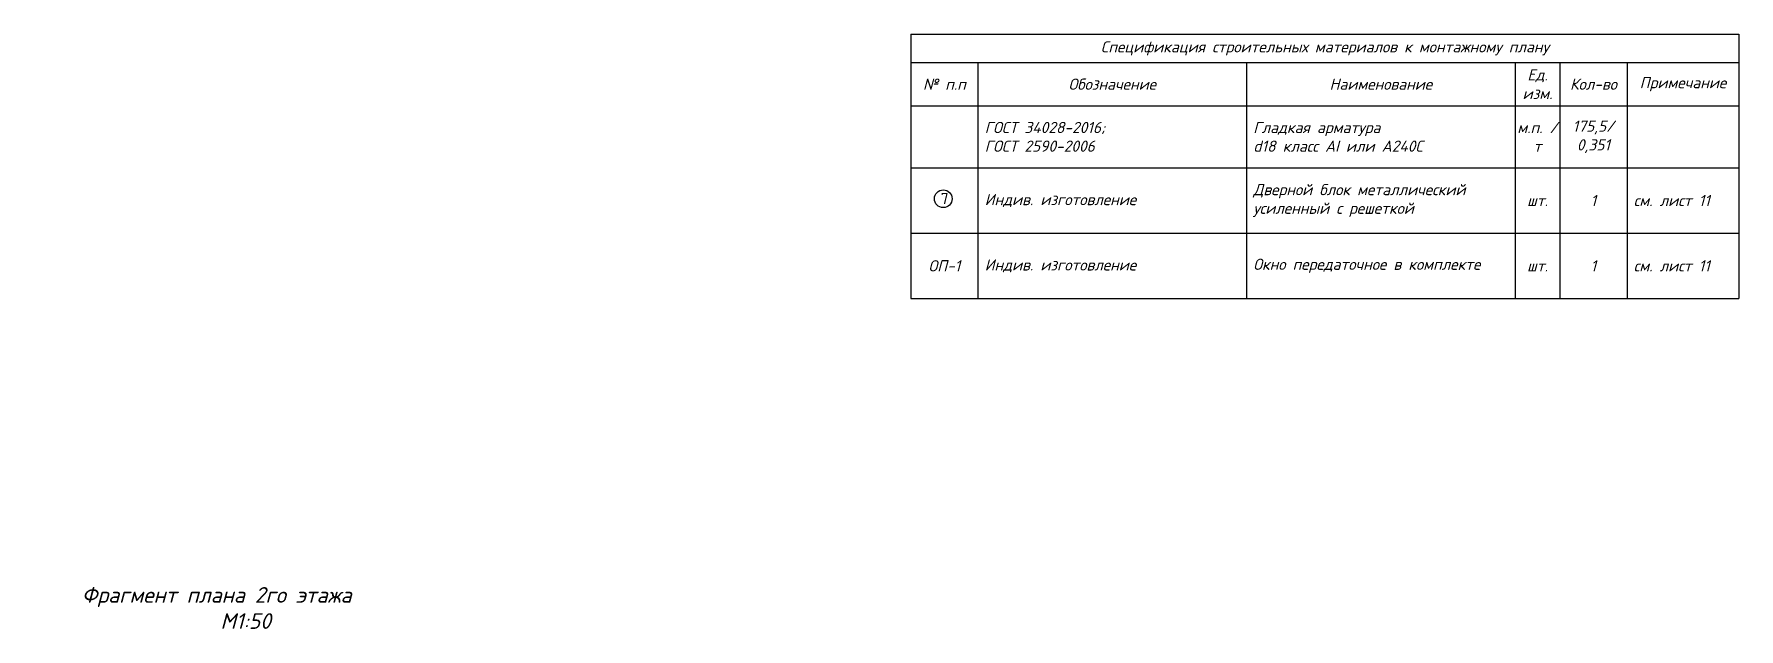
# Model space of a CAD drawing. Header units: millimetres. Extents: x -583753 to 268996, y -33236 to 11427.
# Drawn here: x 5 to 38092, y -1848 to 11427 of the extents above; entities that cross this region are included whole.
import ezdxf

# ---------------------------------------------------------------- set-up
doc = ezdxf.new("R2010")
doc.units = ezdxf.units.MM
doc.layers.get('Defpoints').update_dxf_attribs({"color": 130})
doc.layers.add('PDF _Сплошная заливка', color=7, linetype='Continuous', true_color=0xffffff)
doc.layers.add('Марки помещений', color=7, linetype='Continuous', lineweight=20)
doc.layers.add('Текстовые примечания', color=7, linetype='Continuous', lineweight=9)
doc.styles.add('GOST Common_2', font='', dxfattribs={"width": 0.9, "height": 250})
doc.styles.add('PDF ISOCPEUR', font='isocpeur.ttf')
doc.styles.add('PDF ISOCPEUR Italic', font='isocpeui.ttf')
doc.styles.get('GOST Common_2').set_extended_font_data('GOST Common')

msp = doc.modelspace()

# ---------------------------------------------------------------- texts
at = {"layer": 'Defpoints', "insert": (1070, -1381), "char_height": 350, "width": 7323.069987, "attachment_point": 4, "style": 'PDF ISOCPEUR Italic'}
msp.add_mtext('Фрагмент плана 2го этажа\\P\\pxqc;М1:50', dxfattribs=at)
at = {"layer": 'Марки помещений', "lineweight": 9, "insert": (20260.3492, 7881.9505), "char_height": 250, "width": 223.670812, "attachment_point": 1, "style": 'PDF ISOCPEUR'}
msp.add_mtext('7', dxfattribs=at)
at = {"layer": 'Текстовые примечания', "color": 1, "true_color": 0xff0000, "char_height": 250, "attachment_point": 1, "style": 'GOST Common_2'}
for insert, width in [((12947.7934, 5189.6233), 93.797437), ((13864.5747, 5189.6233), 93.797437), ((10995.1684, 4766.2899), 93.797438)]:
    msp.add_mtext('\\fGOST Common|b0|i0|c204|p34|;\\W.9; ', dxfattribs=dict(at, insert=insert, width=width))

# ---------------------------------------------------------------- blocks, each defined once
blk = doc.blocks.new('*T158')
at = {"color": 0, "linetype": 'ByBlock', "lineweight": -2, "transparency": 16777216}
for p, q in [((0, 0), (18500, 0)), ((0, 0), (0, -5900)), ((18500, 0), (18500, -5900)), ((0, -633), (18500, -633)), ((1500, -633), (1500, -5900)), ((7500, -633), (7500, -5900)), ((13500, -633), (13500, -5900)), ((14500, -633), (14500, -5900)), ((16000, -633), (16000, -5900)), ((0, -1600), (18500, -1600)), ((0, -2984), (18500, -2984)), ((0, -4442), (18500, -4442)), ((0, -5900), (18500, -5900))]:
    blk.add_line(p, q, dxfattribs=at)
at = {"color": 0, "transparency": 16777216, "char_height": 250, "style": 'PDF ISOCPEUR Italic'}
for s, insert, width, attachment_point in [('Спецификация строительных материалов к монтажному плану', (9250, -317), 18200, 5), ('№ п.п', (750, -1117), 1200, 5), ('Обозначение', (4500, -1117), 5700, 5), ('Наименование', (10500, -1117), 5700, 5), ('Ед. изм.', (14000, -1117), 700, 5), ('Кол-во', (15250, -1117), 1200, 5), ('Примечание', (17250, -1117), 2200, 5), ('{\\C256;ГОСТ 34028-2016; \\PГОСТ 2590-2006}', (1650, -2292), 5700, 4), ('{\\C256;Гладкая арматура \\Pd18 класс АI или А240С}', (7650, -2292), 5700, 4), ('м.п. / т', (14000, -2292), 900, 5), ('175,5/ 0,351', (15250, -2292), 1200, 5), ('Дверной блок металлический усиленный с решеткой ', (7650, -3713), 5700, 4), ('Индив. изготовление', (1650, -3713), 5700, 4), ('шт.', (14000, -3713), 700, 5), ('1', (15250, -3713), 1200, 5), ('{\\C256;см. лист 11}', (16150, -3713), 2200, 4), ('Индив. изготовление', (1650, -5171), 5700, 4), ('Окно передаточное в комплекте', (7650, -5171), 5700, 4), ('шт.', (14000, -5171), 700, 5), ('1', (15250, -5171), 1200, 5), ('см. лист 11', (16150, -5171), 2200, 4)]:
    blk.add_mtext(s, dxfattribs=dict(at, insert=insert, width=width, attachment_point=attachment_point))
at = {"color": 0, "transparency": 16777216, "insert": (750, -5171), "char_height": 250, "width": 1200, "attachment_point": 5}
blk.add_mtext('{\\fISOCPEUR|b0|i1|c204|p34;ОП-1}', dxfattribs=at)

# ---------------------------------------------------------------- hatches: boundary and pattern name
at = {"layer": 'PDF _Сплошная заливка', "transparency": 33554559}
h = msp.add_hatch(color=7, dxfattribs=at)
h.paths.add_polyline_path([(4.9417, 9.4583), (4.9417, 9.4567)], flags=0)
h.paths.add_polyline_path([(4.9417, 9.4567), (4.9417, 9.4567), (4.9417, 9.4567)], flags=0)
h.paths.add_polyline_path([(4.9417, 9.4567), (4.9417, 9.4567), (4.9417, 9.4567)], flags=0)
h = msp.add_hatch(color=7, dxfattribs=at)
h.paths.add_polyline_path([(4.9417, 9.4583), (4.9417, 9.4567)], flags=0)
h.paths.add_polyline_path([(4.9417, 9.4567), (4.9417, 9.4567), (4.9417, 9.4567)], flags=0)
h.paths.add_polyline_path([(4.9417, 9.4567), (4.9417, 9.4567), (4.9417, 9.4567)], flags=0)
h = msp.add_hatch(color=7, dxfattribs=at)
h.paths.add_polyline_path([(4.9417, 9.4583), (4.9417, 9.4567)], flags=0)
h.paths.add_polyline_path([(4.9417, 9.4567), (4.9417, 9.4567), (4.9417, 9.4567)], flags=0)
h.paths.add_polyline_path([(4.9417, 9.4567), (4.9417, 9.4567), (4.9417, 9.4567)], flags=0)
h = msp.add_hatch(color=7, dxfattribs=at)
h.paths.add_polyline_path([(4.9417, 9.4583), (4.9417, 9.4567)], flags=0)
h.paths.add_polyline_path([(4.9417, 9.4567), (4.9417, 9.4567), (4.9417, 9.4567)], flags=0)
h.paths.add_polyline_path([(4.9417, 9.4567), (4.9417, 9.4567), (4.9417, 9.4567)], flags=0)
h = msp.add_hatch(color=7, dxfattribs=at)
h.paths.add_polyline_path([(4.9417, 9.4583), (4.9417, 9.4567)], flags=0)
h.paths.add_polyline_path([(4.9417, 9.4567), (4.9417, 9.4567), (4.9417, 9.4567)], flags=0)
h.paths.add_polyline_path([(4.9417, 9.4567), (4.9417, 9.4567), (4.9417, 9.4567)], flags=0)
h = msp.add_hatch(color=7, dxfattribs=at)
h.paths.add_polyline_path([(4.9417, 9.4583), (4.9417, 9.4567)], flags=0)
h.paths.add_polyline_path([(4.9417, 9.4567), (4.9417, 9.4567), (4.9417, 9.4567)], flags=0)
h.paths.add_polyline_path([(4.9417, 9.4567), (4.9417, 9.4567), (4.9417, 9.4567)], flags=0)
h = msp.add_hatch(color=7, dxfattribs=at)
h.paths.add_polyline_path([(4.9417, 9.4583), (4.9417, 9.4567)], flags=0)
h.paths.add_polyline_path([(4.9417, 9.4567), (4.9417, 9.4567), (4.9417, 9.4567)], flags=0)
h.paths.add_polyline_path([(4.9417, 9.4567), (4.9417, 9.4567), (4.9417, 9.4567)], flags=0)
h = msp.add_hatch(color=7, dxfattribs=at)
h.paths.add_polyline_path([(4.9417, 9.4583), (4.9417, 9.4567)], flags=0)
h.paths.add_polyline_path([(4.9417, 9.4567), (4.9417, 9.4567), (4.9417, 9.4567)], flags=0)
h.paths.add_polyline_path([(4.9417, 9.4567), (4.9417, 9.4567), (4.9417, 9.4567)], flags=0)
h = msp.add_hatch(color=7, dxfattribs=at)
h.paths.add_polyline_path([(4.9417, 4.1983), (4.9417, 4.2)], flags=0)
h.paths.add_polyline_path([(4.9417, 4.2), (4.9417, 4.2), (4.9417, 4.2)], flags=0)
h.paths.add_polyline_path([(4.9417, 4.2), (4.9417, 4.2), (4.9417, 4.2)], flags=0)
h = msp.add_hatch(color=7, dxfattribs=at)
h.paths.add_polyline_path([(4.9417, 4.1983), (4.9417, 4.2)], flags=0)
h.paths.add_polyline_path([(4.9417, 4.2), (4.9417, 4.2), (4.9417, 4.2)], flags=0)
h.paths.add_polyline_path([(4.9417, 4.2), (4.9417, 4.2), (4.9417, 4.2)], flags=0)
h = msp.add_hatch(color=7, dxfattribs=at)
h.paths.add_polyline_path([(4.9417, 4.1983), (4.9417, 4.2)], flags=0)
h.paths.add_polyline_path([(4.9417, 4.2), (4.9417, 4.2), (4.9417, 4.2)], flags=0)
h.paths.add_polyline_path([(4.9417, 4.2), (4.9417, 4.2), (4.9417, 4.2)], flags=0)
h = msp.add_hatch(color=7, dxfattribs=at)
h.paths.add_polyline_path([(4.9417, 4.1983), (4.9417, 4.2)], flags=0)
h.paths.add_polyline_path([(4.9417, 4.2), (4.9417, 4.2), (4.9417, 4.2)], flags=0)
h.paths.add_polyline_path([(4.9417, 4.2), (4.9417, 4.2), (4.9417, 4.2)], flags=0)
h = msp.add_hatch(color=7, dxfattribs=at)
h.paths.add_polyline_path([(4.9433, 9.4583), (4.9433, 9.4567)], flags=0)
h.paths.add_polyline_path([(4.9433, 9.4567), (4.9433, 9.4567), (4.9433, 9.4567)], flags=0)
h.paths.add_polyline_path([(4.9433, 9.4567), (4.9433, 9.4567), (4.9433, 9.4567)], flags=0)
h = msp.add_hatch(color=7, dxfattribs=at)
h.paths.add_polyline_path([(4.9433, 9.4583), (4.9433, 9.4567)], flags=0)
h.paths.add_polyline_path([(4.9433, 9.4567), (4.9433, 9.4567), (4.9433, 9.4567)], flags=0)
h.paths.add_polyline_path([(4.9433, 9.4567), (4.9433, 9.4567), (4.9433, 9.4567)], flags=0)
h = msp.add_hatch(color=7, dxfattribs=at)
h.paths.add_polyline_path([(4.9433, 9.4583), (4.9433, 9.4567)], flags=0)
h.paths.add_polyline_path([(4.9433, 9.4567), (4.9433, 9.4567), (4.9433, 9.4567)], flags=0)
h.paths.add_polyline_path([(4.9433, 9.4567), (4.9433, 9.4567), (4.9433, 9.4567)], flags=0)
h.paths.add_polyline_path([(4.9433, 9.4567), (4.9433, 9.4567), (4.9433, 9.4567)], flags=0)
h.paths.add_polyline_path([(4.9433, 9.4567), (4.9433, 9.4567), (4.9433, 9.4567)], flags=0)
h = msp.add_hatch(color=7, dxfattribs=at)
h.paths.add_polyline_path([(4.9433, 9.4583), (4.9433, 9.4567)], flags=0)
h.paths.add_polyline_path([(4.9433, 9.4567), (4.9433, 9.4567), (4.9433, 9.4567)], flags=0)
h.paths.add_polyline_path([(4.9433, 9.4567), (4.9433, 9.4567), (4.9433, 9.4567)], flags=0)
h = msp.add_hatch(color=7, dxfattribs=at)
h.paths.add_polyline_path([(4.9433, 9.4583), (4.9433, 9.4567)], flags=0)
h.paths.add_polyline_path([(4.9433, 9.4567), (4.9433, 9.4567), (4.9433, 9.4567)], flags=0)
h.paths.add_polyline_path([(4.9433, 9.4567), (4.9433, 9.4567), (4.9433, 9.4567)], flags=0)
h = msp.add_hatch(color=7, dxfattribs=at)
h.paths.add_polyline_path([(4.9433, 9.4583), (4.9433, 9.4567)], flags=0)
h.paths.add_polyline_path([(4.9433, 9.4567), (4.9433, 9.4567), (4.9433, 9.4567)], flags=0)
h.paths.add_polyline_path([(4.9433, 9.4567), (4.9433, 9.4567), (4.9433, 9.4567)], flags=0)
h.paths.add_polyline_path([(4.9433, 9.4567), (4.9433, 9.4567), (4.9433, 9.4567)], flags=0)
h.paths.add_polyline_path([(4.9433, 9.4567), (4.9433, 9.4567), (4.9433, 9.4567)], flags=0)
h = msp.add_hatch(color=7, dxfattribs=at)
h.paths.add_polyline_path([(4.9433, 4.1983), (4.9433, 4.2)], flags=0)
h.paths.add_polyline_path([(4.9433, 4.2), (4.9433, 4.2), (4.9433, 4.2)], flags=0)
h.paths.add_polyline_path([(4.9433, 4.2), (4.9433, 4.2), (4.9433, 4.2)], flags=0)
h = msp.add_hatch(color=7, dxfattribs=at)
h.paths.add_polyline_path([(4.9433, 4.1983), (4.9433, 4.2)], flags=0)
h.paths.add_polyline_path([(4.9433, 4.2), (4.9433, 4.2), (4.9433, 4.2)], flags=0)
h.paths.add_polyline_path([(4.9433, 4.2), (4.9433, 4.2), (4.9433, 4.2)], flags=0)
h.paths.add_polyline_path([(4.9433, 4.2), (4.9433, 4.2), (4.9433, 4.2)], flags=0)
h.paths.add_polyline_path([(4.9433, 4.2), (4.9433, 4.2), (4.9433, 4.2)], flags=0)
h = msp.add_hatch(color=7, dxfattribs=at)
h.paths.add_polyline_path([(4.9433, 4.1983), (4.9433, 4.2)], flags=0)
h.paths.add_polyline_path([(4.9433, 4.2), (4.9433, 4.2), (4.9433, 4.2)], flags=0)
h.paths.add_polyline_path([(4.9433, 4.2), (4.9433, 4.2), (4.9433, 4.2)], flags=0)
h = msp.add_hatch(color=7, dxfattribs=at)
h.paths.add_polyline_path([(4.9433, 4.1983), (4.9433, 4.2)], flags=0)
h.paths.add_polyline_path([(4.9433, 4.2), (4.9433, 4.2), (4.9433, 4.2)], flags=0)
h.paths.add_polyline_path([(4.9433, 4.2), (4.9433, 4.2), (4.9433, 4.2)], flags=0)
h.paths.add_polyline_path([(4.9433, 4.2), (4.9433, 4.2), (4.9433, 4.2)], flags=0)
h.paths.add_polyline_path([(4.9433, 4.2), (4.9433, 4.2), (4.9433, 4.2)], flags=0)
h = msp.add_hatch(color=7, dxfattribs=at)
h.paths.add_polyline_path([(5.3083, 10.7433), (5.3083, 10.745)], flags=0)
h.paths.add_polyline_path([(5.3083, 10.745), (5.3083, 10.745), (5.3083, 10.745)], flags=0)
h.paths.add_polyline_path([(5.3083, 10.745), (5.3083, 10.745), (5.3083, 10.745)], flags=0)
h = msp.add_hatch(color=7, dxfattribs=at)
h.paths.add_polyline_path([(5.3083, 10.7433), (5.3083, 10.745)], flags=0)
h.paths.add_polyline_path([(5.3083, 10.745), (5.3083, 10.745), (5.3083, 10.745)], flags=0)
h.paths.add_polyline_path([(5.3083, 10.745), (5.3083, 10.745), (5.3083, 10.745)], flags=0)
h = msp.add_hatch(color=7, dxfattribs=at)
h.paths.add_polyline_path([(5.3083, 9.4583), (5.3083, 9.4567)], flags=0)
h.paths.add_polyline_path([(5.3083, 9.4567), (5.3083, 9.4567), (5.3083, 9.4567)], flags=0)
h.paths.add_polyline_path([(5.3083, 9.4567), (5.3083, 9.4567), (5.3083, 9.4567)], flags=0)
h = msp.add_hatch(color=7, dxfattribs=at)
h.paths.add_polyline_path([(5.3083, 9.4583), (5.3083, 9.4567)], flags=0)
h.paths.add_polyline_path([(5.3083, 9.4567), (5.3083, 9.4567), (5.3083, 9.4567)], flags=0)
h.paths.add_polyline_path([(5.3083, 9.4567), (5.3083, 9.4567), (5.3083, 9.4567)], flags=0)
h = msp.add_hatch(color=7, dxfattribs=at)
h.paths.add_polyline_path([(5.3083, 9.4583), (5.3083, 9.4567)], flags=0)
h.paths.add_polyline_path([(5.3083, 9.4567), (5.3083, 9.4567), (5.3083, 9.4567)], flags=0)
h.paths.add_polyline_path([(5.3083, 9.4567), (5.3083, 9.4567), (5.3083, 9.4567)], flags=0)
h = msp.add_hatch(color=7, dxfattribs=at)
h.paths.add_polyline_path([(5.3083, 9.4583), (5.3083, 9.4567)], flags=0)
h.paths.add_polyline_path([(5.3083, 9.4567), (5.3083, 9.4567), (5.3083, 9.4567)], flags=0)
h.paths.add_polyline_path([(5.3083, 9.4567), (5.3083, 9.4567), (5.3083, 9.4567)], flags=0)
h = msp.add_hatch(color=7, dxfattribs=at)
h.paths.add_polyline_path([(5.3083, 9.4583), (5.3083, 9.4567)], flags=0)
h.paths.add_polyline_path([(5.3083, 9.4567), (5.3083, 9.4567), (5.3083, 9.4567)], flags=0)
h.paths.add_polyline_path([(5.3083, 9.4567), (5.3083, 9.4567), (5.3083, 9.4567)], flags=0)
h.paths.add_polyline_path([(5.3083, 9.4567), (5.3083, 9.4567), (5.3083, 9.4567)], flags=0)
h.paths.add_polyline_path([(5.3083, 9.4567), (5.3083, 9.4567), (5.3083, 9.4567)], flags=0)
h = msp.add_hatch(color=7, dxfattribs=at)
h.paths.add_polyline_path([(5.3083, 9.4583), (5.3083, 9.4567)], flags=0)
h.paths.add_polyline_path([(5.3083, 9.4567), (5.3083, 9.4567), (5.3083, 9.4567)], flags=0)
h.paths.add_polyline_path([(5.3083, 9.4567), (5.3083, 9.4567), (5.3083, 9.4567)], flags=0)
h = msp.add_hatch(color=7, dxfattribs=at)
h.paths.add_polyline_path([(5.3083, 9.4583), (5.3083, 9.4567)], flags=0)
h.paths.add_polyline_path([(5.3083, 9.4567), (5.3083, 9.4567), (5.3083, 9.4567)], flags=0)
h.paths.add_polyline_path([(5.3083, 9.4567), (5.3083, 9.4567), (5.3083, 9.4567)], flags=0)
h = msp.add_hatch(color=7, dxfattribs=at)
h.paths.add_polyline_path([(5.3083, 9.4583), (5.3083, 9.4567)], flags=0)
h.paths.add_polyline_path([(5.3083, 9.4567), (5.3083, 9.4567), (5.3083, 9.4567)], flags=0)
h.paths.add_polyline_path([(5.3083, 9.4567), (5.3083, 9.4567), (5.3083, 9.4567)], flags=0)
h = msp.add_hatch(color=7, dxfattribs=at)
h.paths.add_polyline_path([(5.3083, 9.4583), (5.3083, 9.4567)], flags=0)
h.paths.add_polyline_path([(5.3083, 9.4567), (5.3083, 9.4567), (5.3083, 9.4567)], flags=0)
h.paths.add_polyline_path([(5.3083, 9.4567), (5.3083, 9.4567), (5.3083, 9.4567)], flags=0)
h = msp.add_hatch(color=7, dxfattribs=at)
h.paths.add_polyline_path([(5.3083, 9.4583), (5.3083, 9.4567)], flags=0)
h.paths.add_polyline_path([(5.3083, 9.4567), (5.3083, 9.4567), (5.3083, 9.4567)], flags=0)
h.paths.add_polyline_path([(5.3083, 9.4567), (5.3083, 9.4567), (5.3083, 9.4567)], flags=0)
h.paths.add_polyline_path([(5.3083, 9.4567), (5.3083, 9.4567), (5.3083, 9.4567)], flags=0)
h.paths.add_polyline_path([(5.3083, 9.4567), (5.3083, 9.4567), (5.3083, 9.4567)], flags=0)
h = msp.add_hatch(color=7, dxfattribs=at)
h.paths.add_polyline_path([(5.3083, 8.97), (5.3083, 8.9717)], flags=0)
h.paths.add_polyline_path([(5.3083, 8.9717), (5.3083, 8.9717), (5.3083, 8.9717)], flags=0)
h.paths.add_polyline_path([(5.3083, 8.9717), (5.3083, 8.9717), (5.3083, 8.9717)], flags=0)
h = msp.add_hatch(color=7, dxfattribs=at)
h.paths.add_polyline_path([(5.3083, 8.97), (5.3083, 8.9717)], flags=0)
h.paths.add_polyline_path([(5.3083, 8.9717), (5.3083, 8.9717), (5.3083, 8.9717)], flags=0)
h.paths.add_polyline_path([(5.3083, 8.9717), (5.3083, 8.9717), (5.3083, 8.9717)], flags=0)
h = msp.add_hatch(color=7, dxfattribs=at)
h.paths.add_polyline_path([(5.3083, 8.97), (5.3083, 8.9717)], flags=0)
h.paths.add_polyline_path([(5.3083, 8.9717), (5.3083, 8.9717), (5.3083, 8.9717)], flags=0)
h.paths.add_polyline_path([(5.3083, 8.9717), (5.3083, 8.9717), (5.3083, 8.9717)], flags=0)
h = msp.add_hatch(color=7, dxfattribs=at)
h.paths.add_polyline_path([(5.3083, 8.97), (5.3083, 8.9717)], flags=0)
h.paths.add_polyline_path([(5.3083, 8.9717), (5.3083, 8.9717), (5.3083, 8.9717)], flags=0)
h.paths.add_polyline_path([(5.3083, 8.9717), (5.3083, 8.9717), (5.3083, 8.9717)], flags=0)
h = msp.add_hatch(color=7, dxfattribs=at)
h.paths.add_polyline_path([(5.3083, 8.97), (5.3083, 8.9717)], flags=0)
h.paths.add_polyline_path([(5.3083, 8.9717), (5.3083, 8.9717), (5.3083, 8.9717)], flags=0)
h.paths.add_polyline_path([(5.3083, 8.9717), (5.3083, 8.9717), (5.3083, 8.9717)], flags=0)
h.paths.add_polyline_path([(5.3083, 8.9717), (5.3083, 8.9717), (5.3083, 8.9717)], flags=0)
h.paths.add_polyline_path([(5.3083, 8.9717), (5.3083, 8.9717), (5.3083, 8.9717)], flags=0)
h = msp.add_hatch(color=7, dxfattribs=at)
h.paths.add_polyline_path([(5.3083, 8.97), (5.3083, 8.9717)], flags=0)
h.paths.add_polyline_path([(5.3083, 8.9717), (5.3083, 8.9717), (5.3083, 8.9717)], flags=0)
h.paths.add_polyline_path([(5.3083, 8.9717), (5.3083, 8.9717), (5.3083, 8.9717)], flags=0)
h = msp.add_hatch(color=7, dxfattribs=at)
h.paths.add_polyline_path([(5.3083, 8.97), (5.3083, 8.9717)], flags=0)
h.paths.add_polyline_path([(5.3083, 8.9717), (5.3083, 8.9717), (5.3083, 8.9717)], flags=0)
h.paths.add_polyline_path([(5.3083, 8.9717), (5.3083, 8.9717), (5.3083, 8.9717)], flags=0)
h = msp.add_hatch(color=7, dxfattribs=at)
h.paths.add_polyline_path([(5.3083, 8.97), (5.3083, 8.9717)], flags=0)
h.paths.add_polyline_path([(5.3083, 8.9717), (5.3083, 8.9717), (5.3083, 8.9717)], flags=0)
h.paths.add_polyline_path([(5.3083, 8.9717), (5.3083, 8.9717), (5.3083, 8.9717)], flags=0)
h = msp.add_hatch(color=7, dxfattribs=at)
h.paths.add_polyline_path([(5.3083, 8.97), (5.3083, 8.9717)], flags=0)
h.paths.add_polyline_path([(5.3083, 8.9717), (5.3083, 8.9717), (5.3083, 8.9717)], flags=0)
h.paths.add_polyline_path([(5.3083, 8.9717), (5.3083, 8.9717), (5.3083, 8.9717)], flags=0)
h = msp.add_hatch(color=7, dxfattribs=at)
h.paths.add_polyline_path([(5.3083, 8.97), (5.3083, 8.9717)], flags=0)
h.paths.add_polyline_path([(5.3083, 8.9717), (5.3083, 8.9717), (5.3083, 8.9717)], flags=0)
h.paths.add_polyline_path([(5.3083, 8.9717), (5.3083, 8.9717), (5.3083, 8.9717)], flags=0)
h.paths.add_polyline_path([(5.3083, 8.9717), (5.3083, 8.9717), (5.3083, 8.9717)], flags=0)
h.paths.add_polyline_path([(5.3083, 8.9717), (5.3083, 8.9717), (5.3083, 8.9717)], flags=0)
h = msp.add_hatch(color=7, dxfattribs=at)
h.paths.add_polyline_path([(5.3083, 4.6867), (5.3083, 4.685)], flags=0)
h.paths.add_polyline_path([(5.3083, 4.685), (5.3083, 4.685), (5.3083, 4.685)], flags=0)
h.paths.add_polyline_path([(5.3083, 4.685), (5.3083, 4.685), (5.3083, 4.685)], flags=0)
h = msp.add_hatch(color=7, dxfattribs=at)
h.paths.add_polyline_path([(5.3083, 4.6867), (5.3083, 4.685)], flags=0)
h.paths.add_polyline_path([(5.3083, 4.685), (5.3083, 4.685), (5.3083, 4.685)], flags=0)
h.paths.add_polyline_path([(5.3083, 4.685), (5.3083, 4.685), (5.3083, 4.685)], flags=0)
h = msp.add_hatch(color=7, dxfattribs=at)
h.paths.add_polyline_path([(5.3083, 4.6867), (5.3083, 4.685)], flags=0)
h.paths.add_polyline_path([(5.3083, 4.685), (5.3083, 4.685), (5.3083, 4.685)], flags=0)
h.paths.add_polyline_path([(5.3083, 4.685), (5.3083, 4.685), (5.3083, 4.685)], flags=0)
h = msp.add_hatch(color=7, dxfattribs=at)
h.paths.add_polyline_path([(5.3083, 4.6867), (5.3083, 4.685)], flags=0)
h.paths.add_polyline_path([(5.3083, 4.685), (5.3083, 4.685), (5.3083, 4.685)], flags=0)
h.paths.add_polyline_path([(5.3083, 4.685), (5.3083, 4.685), (5.3083, 4.685)], flags=0)
h = msp.add_hatch(color=7, dxfattribs=at)
h.paths.add_polyline_path([(5.3083, 4.6867), (5.3083, 4.685)], flags=0)
h.paths.add_polyline_path([(5.3083, 4.685), (5.3083, 4.685), (5.3083, 4.685)], flags=0)
h.paths.add_polyline_path([(5.3083, 4.685), (5.3083, 4.685), (5.3083, 4.685)], flags=0)
h.paths.add_polyline_path([(5.3083, 4.685), (5.3083, 4.685), (5.3083, 4.685)], flags=0)
h.paths.add_polyline_path([(5.3083, 4.685), (5.3083, 4.685), (5.3083, 4.685)], flags=0)
h = msp.add_hatch(color=7, dxfattribs=at)
h.paths.add_polyline_path([(5.3083, 4.6867), (5.3083, 4.685)], flags=0)
h.paths.add_polyline_path([(5.3083, 4.685), (5.3083, 4.685), (5.3083, 4.685)], flags=0)
h.paths.add_polyline_path([(5.3083, 4.685), (5.3083, 4.685), (5.3083, 4.685)], flags=0)
h = msp.add_hatch(color=7, dxfattribs=at)
h.paths.add_polyline_path([(5.3083, 4.6867), (5.3083, 4.685)], flags=0)
h.paths.add_polyline_path([(5.3083, 4.685), (5.3083, 4.685), (5.3083, 4.685)], flags=0)
h.paths.add_polyline_path([(5.3083, 4.685), (5.3083, 4.685), (5.3083, 4.685)], flags=0)
h = msp.add_hatch(color=7, dxfattribs=at)
h.paths.add_polyline_path([(5.3083, 4.6867), (5.3083, 4.685)], flags=0)
h.paths.add_polyline_path([(5.3083, 4.685), (5.3083, 4.685), (5.3083, 4.685)], flags=0)
h.paths.add_polyline_path([(5.3083, 4.685), (5.3083, 4.685), (5.3083, 4.685)], flags=0)
h = msp.add_hatch(color=7, dxfattribs=at)
h.paths.add_polyline_path([(5.3083, 4.6867), (5.3083, 4.685)], flags=0)
h.paths.add_polyline_path([(5.3083, 4.685), (5.3083, 4.685), (5.3083, 4.685)], flags=0)
h.paths.add_polyline_path([(5.3083, 4.685), (5.3083, 4.685), (5.3083, 4.685)], flags=0)
h = msp.add_hatch(color=7, dxfattribs=at)
h.paths.add_polyline_path([(5.3083, 4.6867), (5.3083, 4.685)], flags=0)
h.paths.add_polyline_path([(5.3083, 4.685), (5.3083, 4.685), (5.3083, 4.685)], flags=0)
h.paths.add_polyline_path([(5.3083, 4.685), (5.3083, 4.685), (5.3083, 4.685)], flags=0)
h.paths.add_polyline_path([(5.3083, 4.685), (5.3083, 4.685), (5.3083, 4.685)], flags=0)
h.paths.add_polyline_path([(5.3083, 4.685), (5.3083, 4.685), (5.3083, 4.685)], flags=0)
h = msp.add_hatch(color=7, dxfattribs=at)
h.paths.add_polyline_path([(5.3083, 4.1983), (5.3083, 4.2)], flags=0)
h.paths.add_polyline_path([(5.3083, 4.2), (5.3083, 4.2), (5.3083, 4.2)], flags=0)
h.paths.add_polyline_path([(5.3083, 4.2), (5.3083, 4.2), (5.3083, 4.2)], flags=0)
h = msp.add_hatch(color=7, dxfattribs=at)
h.paths.add_polyline_path([(5.3083, 4.1983), (5.3083, 4.2)], flags=0)
h.paths.add_polyline_path([(5.3083, 4.2), (5.3083, 4.2), (5.3083, 4.2)], flags=0)
h.paths.add_polyline_path([(5.3083, 4.2), (5.3083, 4.2), (5.3083, 4.2)], flags=0)
h.paths.add_polyline_path([(5.3083, 4.2), (5.3083, 4.2), (5.3083, 4.2)], flags=0)
h.paths.add_polyline_path([(5.3083, 4.2), (5.3083, 4.2), (5.3083, 4.2)], flags=0)
h = msp.add_hatch(color=7, dxfattribs=at)
h.paths.add_polyline_path([(5.3083, 4.1983), (5.3083, 4.2)], flags=0)
h.paths.add_polyline_path([(5.3083, 4.2), (5.3083, 4.2), (5.3083, 4.2)], flags=0)
h.paths.add_polyline_path([(5.3083, 4.2), (5.3083, 4.2), (5.3083, 4.2)], flags=0)
h = msp.add_hatch(color=7, dxfattribs=at)
h.paths.add_polyline_path([(5.3083, 4.1983), (5.3083, 4.2)], flags=0)
h.paths.add_polyline_path([(5.3083, 4.2), (5.3083, 4.2), (5.3083, 4.2)], flags=0)
h.paths.add_polyline_path([(5.3083, 4.2), (5.3083, 4.2), (5.3083, 4.2)], flags=0)
h.paths.add_polyline_path([(5.3083, 4.2), (5.3083, 4.2), (5.3083, 4.2)], flags=0)
h.paths.add_polyline_path([(5.3083, 4.2), (5.3083, 4.2), (5.3083, 4.2)], flags=0)
h = msp.add_hatch(color=7, dxfattribs=at)
h.paths.add_polyline_path([(5.31, 9.4583), (5.31, 9.4567)], flags=0)
h.paths.add_polyline_path([(5.31, 9.4567), (5.31, 9.4567), (5.31, 9.4567)], flags=0)
h.paths.add_polyline_path([(5.31, 9.4567), (5.31, 9.4567), (5.31, 9.4567)], flags=0)
h = msp.add_hatch(color=7, dxfattribs=at)
h.paths.add_polyline_path([(5.31, 9.4583), (5.31, 9.4567)], flags=0)
h.paths.add_polyline_path([(5.31, 9.4567), (5.31, 9.4567), (5.31, 9.4567)], flags=0)
h.paths.add_polyline_path([(5.31, 9.4567), (5.31, 9.4567), (5.31, 9.4567)], flags=0)
h = msp.add_hatch(color=7, dxfattribs=at)
h.paths.add_polyline_path([(5.31, 9.4583), (5.31, 9.4567)], flags=0)
h.paths.add_polyline_path([(5.31, 9.4567), (5.31, 9.4567), (5.31, 9.4567)], flags=0)
h.paths.add_polyline_path([(5.31, 9.4567), (5.31, 9.4567), (5.31, 9.4567)], flags=0)
h = msp.add_hatch(color=7, dxfattribs=at)
h.paths.add_polyline_path([(5.31, 9.4583), (5.31, 9.4567)], flags=0)
h.paths.add_polyline_path([(5.31, 9.4567), (5.31, 9.4567), (5.31, 9.4567)], flags=0)
h.paths.add_polyline_path([(5.31, 9.4567), (5.31, 9.4567), (5.31, 9.4567)], flags=0)
h = msp.add_hatch(color=7, dxfattribs=at)
h.paths.add_polyline_path([(5.31, 9.4583), (5.31, 9.4567)], flags=0)
h.paths.add_polyline_path([(5.31, 9.4567), (5.31, 9.4567), (5.31, 9.4567)], flags=0)
h.paths.add_polyline_path([(5.31, 9.4567), (5.31, 9.4567), (5.31, 9.4567)], flags=0)
h = msp.add_hatch(color=7, dxfattribs=at)
h.paths.add_polyline_path([(5.31, 9.4583), (5.31, 9.4567)], flags=0)
h.paths.add_polyline_path([(5.31, 9.4567), (5.31, 9.4567), (5.31, 9.4567)], flags=0)
h.paths.add_polyline_path([(5.31, 9.4567), (5.31, 9.4567), (5.31, 9.4567)], flags=0)
h = msp.add_hatch(color=7, dxfattribs=at)
h.paths.add_polyline_path([(5.31, 9.4583), (5.31, 9.4567)], flags=0)
h.paths.add_polyline_path([(5.31, 9.4567), (5.31, 9.4567), (5.31, 9.4567)], flags=0)
h.paths.add_polyline_path([(5.31, 9.4567), (5.31, 9.4567), (5.31, 9.4567)], flags=0)
h = msp.add_hatch(color=7, dxfattribs=at)
h.paths.add_polyline_path([(5.31, 9.4583), (5.31, 9.4567)], flags=0)
h.paths.add_polyline_path([(5.31, 9.4567), (5.31, 9.4567), (5.31, 9.4567)], flags=0)
h.paths.add_polyline_path([(5.31, 9.4567), (5.31, 9.4567), (5.31, 9.4567)], flags=0)
h = msp.add_hatch(color=7, dxfattribs=at)
h.paths.add_polyline_path([(5.31, 8.97), (5.31, 8.9717)], flags=0)
h.paths.add_polyline_path([(5.31, 8.9717), (5.31, 8.9717), (5.31, 8.9717)], flags=0)
h.paths.add_polyline_path([(5.31, 8.9717), (5.31, 8.9717), (5.31, 8.9717)], flags=0)
h = msp.add_hatch(color=7, dxfattribs=at)
h.paths.add_polyline_path([(5.31, 8.97), (5.31, 8.9717)], flags=0)
h.paths.add_polyline_path([(5.31, 8.9717), (5.31, 8.9717), (5.31, 8.9717)], flags=0)
h.paths.add_polyline_path([(5.31, 8.9717), (5.31, 8.9717), (5.31, 8.9717)], flags=0)
h = msp.add_hatch(color=7, dxfattribs=at)
h.paths.add_polyline_path([(5.31, 8.97), (5.31, 8.9717)], flags=0)
h.paths.add_polyline_path([(5.31, 8.9717), (5.31, 8.9717), (5.31, 8.9717)], flags=0)
h.paths.add_polyline_path([(5.31, 8.9717), (5.31, 8.9717), (5.31, 8.9717)], flags=0)
h = msp.add_hatch(color=7, dxfattribs=at)
h.paths.add_polyline_path([(5.31, 8.97), (5.31, 8.9717)], flags=0)
h.paths.add_polyline_path([(5.31, 8.9717), (5.31, 8.9717), (5.31, 8.9717)], flags=0)
h.paths.add_polyline_path([(5.31, 8.9717), (5.31, 8.9717), (5.31, 8.9717)], flags=0)
h.paths.add_polyline_path([(5.31, 8.9717), (5.31, 8.9717), (5.31, 8.9717)], flags=0)
h.paths.add_polyline_path([(5.31, 8.9717), (5.31, 8.9717), (5.31, 8.9717)], flags=0)
h = msp.add_hatch(color=7, dxfattribs=at)
h.paths.add_polyline_path([(5.31, 8.97), (5.31, 8.9717)], flags=0)
h.paths.add_polyline_path([(5.31, 8.9717), (5.31, 8.9717), (5.31, 8.9717)], flags=0)
h.paths.add_polyline_path([(5.31, 8.9717), (5.31, 8.9717), (5.31, 8.9717)], flags=0)
h = msp.add_hatch(color=7, dxfattribs=at)
h.paths.add_polyline_path([(5.31, 8.97), (5.31, 8.9717)], flags=0)
h.paths.add_polyline_path([(5.31, 8.9717), (5.31, 8.9717), (5.31, 8.9717)], flags=0)
h.paths.add_polyline_path([(5.31, 8.9717), (5.31, 8.9717), (5.31, 8.9717)], flags=0)
h = msp.add_hatch(color=7, dxfattribs=at)
h.paths.add_polyline_path([(5.31, 8.97), (5.31, 8.9717)], flags=0)
h.paths.add_polyline_path([(5.31, 8.9717), (5.31, 8.9717), (5.31, 8.9717)], flags=0)
h.paths.add_polyline_path([(5.31, 8.9717), (5.31, 8.9717), (5.31, 8.9717)], flags=0)
h = msp.add_hatch(color=7, dxfattribs=at)
h.paths.add_polyline_path([(5.31, 8.97), (5.31, 8.9717)], flags=0)
h.paths.add_polyline_path([(5.31, 8.9717), (5.31, 8.9717), (5.31, 8.9717)], flags=0)
h.paths.add_polyline_path([(5.31, 8.9717), (5.31, 8.9717), (5.31, 8.9717)], flags=0)
h.paths.add_polyline_path([(5.31, 8.9717), (5.31, 8.9717), (5.31, 8.9717)], flags=0)
h.paths.add_polyline_path([(5.31, 8.9717), (5.31, 8.9717), (5.31, 8.9717)], flags=0)
h = msp.add_hatch(color=7, dxfattribs=at)
h.paths.add_polyline_path([(5.31, 4.6867), (5.31, 4.685)], flags=0)
h.paths.add_polyline_path([(5.31, 4.685), (5.31, 4.685), (5.31, 4.685)], flags=0)
h.paths.add_polyline_path([(5.31, 4.685), (5.31, 4.685), (5.31, 4.685)], flags=0)
h = msp.add_hatch(color=7, dxfattribs=at)
h.paths.add_polyline_path([(5.31, 4.6867), (5.31, 4.685)], flags=0)
h.paths.add_polyline_path([(5.31, 4.685), (5.31, 4.685), (5.31, 4.685)], flags=0)
h.paths.add_polyline_path([(5.31, 4.685), (5.31, 4.685), (5.31, 4.685)], flags=0)
h = msp.add_hatch(color=7, dxfattribs=at)
h.paths.add_polyline_path([(5.31, 4.6867), (5.31, 4.685)], flags=0)
h.paths.add_polyline_path([(5.31, 4.685), (5.31, 4.685), (5.31, 4.685)], flags=0)
h.paths.add_polyline_path([(5.31, 4.685), (5.31, 4.685), (5.31, 4.685)], flags=0)
h = msp.add_hatch(color=7, dxfattribs=at)
h.paths.add_polyline_path([(5.31, 4.6867), (5.31, 4.685)], flags=0)
h.paths.add_polyline_path([(5.31, 4.685), (5.31, 4.685), (5.31, 4.685)], flags=0)
h.paths.add_polyline_path([(5.31, 4.685), (5.31, 4.685), (5.31, 4.685)], flags=0)
h = msp.add_hatch(color=7, dxfattribs=at)
h.paths.add_polyline_path([(5.31, 4.6867), (5.31, 4.685)], flags=0)
h.paths.add_polyline_path([(5.31, 4.685), (5.31, 4.685), (5.31, 4.685)], flags=0)
h.paths.add_polyline_path([(5.31, 4.685), (5.31, 4.685), (5.31, 4.685)], flags=0)
h = msp.add_hatch(color=7, dxfattribs=at)
h.paths.add_polyline_path([(5.31, 4.6867), (5.31, 4.685)], flags=0)
h.paths.add_polyline_path([(5.31, 4.685), (5.31, 4.685), (5.31, 4.685)], flags=0)
h.paths.add_polyline_path([(5.31, 4.685), (5.31, 4.685), (5.31, 4.685)], flags=0)
h = msp.add_hatch(color=7, dxfattribs=at)
h.paths.add_polyline_path([(5.31, 4.6867), (5.31, 4.685)], flags=0)
h.paths.add_polyline_path([(5.31, 4.685), (5.31, 4.685), (5.31, 4.685)], flags=0)
h.paths.add_polyline_path([(5.31, 4.685), (5.31, 4.685), (5.31, 4.685)], flags=0)
h = msp.add_hatch(color=7, dxfattribs=at)
h.paths.add_polyline_path([(5.31, 4.6867), (5.31, 4.685)], flags=0)
h.paths.add_polyline_path([(5.31, 4.685), (5.31, 4.685), (5.31, 4.685)], flags=0)
h.paths.add_polyline_path([(5.31, 4.685), (5.31, 4.685), (5.31, 4.685)], flags=0)
h = msp.add_hatch(color=7, dxfattribs=at)
h.paths.add_polyline_path([(5.31, 4.1983), (5.31, 4.2)], flags=0)
h.paths.add_polyline_path([(5.31, 4.2), (5.31, 4.2), (5.31, 4.2)], flags=0)
h.paths.add_polyline_path([(5.31, 4.2), (5.31, 4.2), (5.31, 4.2)], flags=0)
h = msp.add_hatch(color=7, dxfattribs=at)
h.paths.add_polyline_path([(5.31, 4.1983), (5.31, 4.2)], flags=0)
h.paths.add_polyline_path([(5.31, 4.2), (5.31, 4.2), (5.31, 4.2)], flags=0)
h.paths.add_polyline_path([(5.31, 4.2), (5.31, 4.2), (5.31, 4.2)], flags=0)
h = msp.add_hatch(color=7, dxfattribs=at)
h.paths.add_polyline_path([(5.3233, 9.4667), (5.3217, 9.4667), (5.3233, 9.4667)], flags=0)
h.paths.add_polyline_path([(5.3233, 9.4667), (5.3217, 9.4667), (5.3233, 9.4667)], flags=0)
h.paths.add_polyline_path([(5.3233, 9.4667), (5.32, 9.4667)], flags=0)
h = msp.add_hatch(color=7, dxfattribs=at)
h.paths.add_polyline_path([(5.3233, 9.4667), (5.3217, 9.4667), (5.3233, 9.4667)], flags=0)
h.paths.add_polyline_path([(5.3233, 9.4667), (5.3217, 9.4667), (5.3233, 9.4667)], flags=0)
h.paths.add_polyline_path([(5.3233, 9.4667), (5.32, 9.4667)], flags=0)
h = msp.add_hatch(color=7, dxfattribs=at)
h.paths.add_polyline_path([(5.3233, 8.9617), (5.32, 8.9617), (5.3233, 8.9617)], flags=0)
h.paths.add_polyline_path([(5.3233, 8.9617), (5.3217, 8.9617), (5.3233, 8.9617)], flags=0)
h.paths.add_polyline_path([(5.3233, 8.9617), (5.3217, 8.9617), (5.3233, 8.9617)], flags=0)
h = msp.add_hatch(color=7, dxfattribs=at)
h.paths.add_polyline_path([(5.3233, 8.9617), (5.32, 8.9617), (5.3233, 8.9617)], flags=0)
h.paths.add_polyline_path([(5.3233, 8.9617), (5.3217, 8.9617), (5.3233, 8.9617)], flags=0)
h.paths.add_polyline_path([(5.3233, 8.9617), (5.3217, 8.9617), (5.3233, 8.9617)], flags=0)
h = msp.add_hatch(color=7, dxfattribs=at)
h.paths.add_polyline_path([(5.3233, 4.6967), (5.3217, 4.6967), (5.3233, 4.6967)], flags=0)
h.paths.add_polyline_path([(5.3233, 4.6967), (5.3217, 4.6967), (5.3233, 4.6967)], flags=0)
h.paths.add_polyline_path([(5.3233, 4.6967), (5.32, 4.6967)], flags=0)
h = msp.add_hatch(color=7, dxfattribs=at)
h.paths.add_polyline_path([(5.3233, 4.6967), (5.3217, 4.6967), (5.3233, 4.6967)], flags=0)
h.paths.add_polyline_path([(5.3233, 4.6967), (5.3217, 4.6967), (5.3233, 4.6967)], flags=0)
h.paths.add_polyline_path([(5.3233, 4.6967), (5.32, 4.6967)], flags=0)
h = msp.add_hatch(color=7, dxfattribs=at)
h.paths.add_polyline_path([(5.3233, 4.695), (5.32, 4.695), (5.3233, 4.695)], flags=0)
h.paths.add_polyline_path([(5.3233, 4.695), (5.3217, 4.695), (5.3233, 4.695)], flags=0)
h.paths.add_polyline_path([(5.3233, 4.695), (5.3217, 4.695), (5.3233, 4.695)], flags=0)
h.paths.add_polyline_path([(5.3233, 4.695), (5.3217, 4.695), (5.3233, 4.695)], flags=0)
h = msp.add_hatch(color=7, dxfattribs=at)
h.paths.add_polyline_path([(5.3233, 4.695), (5.32, 4.695), (5.3233, 4.695)], flags=0)
h.paths.add_polyline_path([(5.3233, 4.695), (5.3217, 4.695), (5.3233, 4.695)], flags=0)
h.paths.add_polyline_path([(5.3233, 4.695), (5.3217, 4.695), (5.3233, 4.695)], flags=0)
h.paths.add_polyline_path([(5.3233, 4.695), (5.3217, 4.695), (5.3233, 4.695)], flags=0)
h = msp.add_hatch(color=7, dxfattribs=at)
h.paths.add_polyline_path([(5.3233, 10.755), (5.3217, 10.755), (5.3233, 10.755)], flags=0)
h.paths.add_polyline_path([(5.3233, 10.755), (5.3217, 10.755), (5.3233, 10.755)], flags=0)
h.paths.add_polyline_path([(5.3233, 10.755), (5.3217, 10.755), (5.3233, 10.755)], flags=0)
h = msp.add_hatch(color=7, dxfattribs=at)
h.paths.add_polyline_path([(5.3233, 10.755), (5.3217, 10.755), (5.3233, 10.755)], flags=0)
h.paths.add_polyline_path([(5.3233, 10.755), (5.3217, 10.755), (5.3233, 10.755)], flags=0)
h.paths.add_polyline_path([(5.3233, 10.755), (5.3217, 10.755), (5.3233, 10.755)], flags=0)
h = msp.add_hatch(color=7, dxfattribs=at)
h.paths.add_polyline_path([(5.3233, 10.2483), (5.3217, 10.2483), (5.3233, 10.2483)], flags=0)
h.paths.add_polyline_path([(5.3233, 10.2483), (5.3217, 10.2483), (5.3233, 10.2483)], flags=0)
h.paths.add_polyline_path([(5.3233, 10.2483), (5.3217, 10.2483), (5.3233, 10.2483)], flags=0)
h = msp.add_hatch(color=7, dxfattribs=at)
h.paths.add_polyline_path([(5.3233, 10.2483), (5.3217, 10.2483), (5.3233, 10.2483)], flags=0)
h.paths.add_polyline_path([(5.3233, 10.2483), (5.3217, 10.2483), (5.3233, 10.2483)], flags=0)
h.paths.add_polyline_path([(5.3233, 10.2483), (5.3217, 10.2483), (5.3233, 10.2483)], flags=0)
h = msp.add_hatch(color=7, dxfattribs=at)
h.paths.add_polyline_path([(5.3233, 9.4683), (5.3217, 9.4683), (5.3233, 9.4683)], flags=0)
h.paths.add_polyline_path([(5.3233, 9.4683), (5.3217, 9.4683), (5.3233, 9.4683)], flags=0)
h.paths.add_polyline_path([(5.3233, 9.4683), (5.3217, 9.4683), (5.3233, 9.4683)], flags=0)
h = msp.add_hatch(color=7, dxfattribs=at)
h.paths.add_polyline_path([(5.3233, 9.4683), (5.3217, 9.4683), (5.3233, 9.4683)], flags=0)
h.paths.add_polyline_path([(5.3233, 9.4683), (5.3217, 9.4683), (5.3233, 9.4683)], flags=0)
h.paths.add_polyline_path([(5.3233, 9.4683), (5.3217, 9.4683), (5.3233, 9.4683)], flags=0)
h = msp.add_hatch(color=7, dxfattribs=at)
h.paths.add_polyline_path([(5.3233, 8.96), (5.3217, 8.96), (5.3233, 8.96)], flags=0)
h.paths.add_polyline_path([(5.3233, 8.96), (5.3217, 8.96), (5.3233, 8.96)], flags=0)
h.paths.add_polyline_path([(5.3233, 8.96), (5.3217, 8.96), (5.3233, 8.96)], flags=0)
h = msp.add_hatch(color=7, dxfattribs=at)
h.paths.add_polyline_path([(5.3233, 8.96), (5.3217, 8.96), (5.3233, 8.96)], flags=0)
h.paths.add_polyline_path([(5.3233, 8.96), (5.3217, 8.96), (5.3233, 8.96)], flags=0)
h.paths.add_polyline_path([(5.3233, 8.96), (5.3217, 8.96), (5.3233, 8.96)], flags=0)
h = msp.add_hatch(color=7, dxfattribs=at)
h.paths.add_polyline_path([(5.3233, 4.1883), (5.3217, 4.1883), (5.3233, 4.1883)], flags=0)
h.paths.add_polyline_path([(5.3233, 4.1883), (5.3217, 4.1883), (5.3233, 4.1883)], flags=0)
h.paths.add_polyline_path([(5.3233, 4.1883), (5.3217, 4.1883), (5.3233, 4.1883)], flags=0)
h = msp.add_hatch(color=7, dxfattribs=at)
h.paths.add_polyline_path([(5.3233, 4.1883), (5.3217, 4.1883), (5.3233, 4.1883)], flags=0)
h.paths.add_polyline_path([(5.3233, 4.1883), (5.3217, 4.1883), (5.3233, 4.1883)], flags=0)
h.paths.add_polyline_path([(5.3233, 4.1883), (5.3217, 4.1883), (5.3233, 4.1883)], flags=0)
h = msp.add_hatch(color=7, dxfattribs=at)
h.paths.add_polyline_path([(5.3333, 10.7383), (5.335, 10.7383), (5.3333, 10.7383)], flags=0)
h.paths.add_polyline_path([(5.3333, 10.7383), (5.335, 10.7383), (5.3333, 10.7383)], flags=0)
h.paths.add_polyline_path([(5.3333, 10.7383), (5.335, 10.7383), (5.3333, 10.7383)], flags=0)
h = msp.add_hatch(color=7, dxfattribs=at)
h.paths.add_polyline_path([(5.3333, 10.7383), (5.335, 10.7383), (5.3333, 10.7383)], flags=0)
h.paths.add_polyline_path([(5.3333, 10.7383), (5.335, 10.7383), (5.3333, 10.7383)], flags=0)
h.paths.add_polyline_path([(5.3333, 10.7383), (5.335, 10.7383), (5.3333, 10.7383)], flags=0)
h = msp.add_hatch(color=7, dxfattribs=at)
h.paths.add_polyline_path([(5.3333, 10.7367), (5.3333, 10.7367), (5.3333, 10.7367)], flags=0)
h.paths.add_polyline_path([(5.3333, 10.7367), (5.3333, 10.7367), (5.3333, 10.7367)], flags=0)
h.paths.add_polyline_path([(5.3333, 10.7367), (5.3333, 10.7367), (5.3333, 10.7367)], flags=0)
h.paths.add_polyline_path([(5.3333, 10.7367), (5.3333, 10.7367), (5.3333, 10.7367)], flags=0)
h.paths.add_polyline_path([(5.3333, 10.7367), (5.335, 10.7367), (5.3333, 10.7367)], flags=0)
h.paths.add_polyline_path([(5.3333, 10.7367), (5.335, 10.7367), (5.3333, 10.7367)], flags=0)
h.paths.add_polyline_path([(5.3333, 10.7367), (5.335, 10.7367), (5.3333, 10.7367)], flags=0)
h.paths.add_polyline_path([(5.3333, 10.7367), (5.335, 10.7367), (5.3333, 10.7367)], flags=0)
h.paths.add_polyline_path([(5.3333, 10.7367), (5.335, 10.7367), (5.3333, 10.7367)], flags=0)
h.paths.add_polyline_path([(5.3333, 10.7367), (5.3333, 10.7367), (5.3333, 10.7367)], flags=0)
h.paths.add_polyline_path([(5.3333, 10.7367), (5.3333, 10.7367), (5.3333, 10.7367)], flags=0)
h.paths.add_polyline_path([(5.3333, 10.7367), (5.3333, 10.7367), (5.3333, 10.7367)], flags=0)
h.paths.add_polyline_path([(5.3333, 10.7367), (5.3333, 10.7367), (5.3333, 10.7367)], flags=0)
h.paths.add_polyline_path([(5.3333, 10.7367), (5.335, 10.7367), (5.3333, 10.7367)], flags=0)
h = msp.add_hatch(color=7, dxfattribs=at)
h.paths.add_polyline_path([(5.3333, 10.7367), (5.3333, 10.7367), (5.3333, 10.7367)], flags=0)
h.paths.add_polyline_path([(5.3333, 10.7367), (5.3333, 10.7367), (5.3333, 10.7367)], flags=0)
h.paths.add_polyline_path([(5.3333, 10.7367), (5.3333, 10.7367), (5.3333, 10.7367)], flags=0)
h.paths.add_polyline_path([(5.3333, 10.7367), (5.3333, 10.7367), (5.3333, 10.7367)], flags=0)
h.paths.add_polyline_path([(5.3333, 10.7367), (5.335, 10.7367), (5.3333, 10.7367)], flags=0)
h.paths.add_polyline_path([(5.3333, 10.7367), (5.335, 10.7367), (5.3333, 10.7367)], flags=0)
h.paths.add_polyline_path([(5.3333, 10.7367), (5.335, 10.7367), (5.3333, 10.7367)], flags=0)
h.paths.add_polyline_path([(5.3333, 10.7367), (5.335, 10.7367), (5.3333, 10.7367)], flags=0)
h.paths.add_polyline_path([(5.3333, 10.7367), (5.335, 10.7367), (5.3333, 10.7367)], flags=0)
h.paths.add_polyline_path([(5.3333, 10.7367), (5.3333, 10.7367), (5.3333, 10.7367)], flags=0)
h.paths.add_polyline_path([(5.3333, 10.7367), (5.3333, 10.7367), (5.3333, 10.7367)], flags=0)
h.paths.add_polyline_path([(5.3333, 10.7367), (5.3333, 10.7367), (5.3333, 10.7367)], flags=0)
h.paths.add_polyline_path([(5.3333, 10.7367), (5.3333, 10.7367), (5.3333, 10.7367)], flags=0)
h.paths.add_polyline_path([(5.3333, 10.7367), (5.335, 10.7367), (5.3333, 10.7367)], flags=0)
h = msp.add_hatch(color=7, dxfattribs=at)
h.paths.add_polyline_path([(5.3333, 10.735), (5.335, 10.735), (5.3333, 10.735)], flags=0)
h.paths.add_polyline_path([(5.3333, 10.735), (5.335, 10.735), (5.3333, 10.735)], flags=0)
h.paths.add_polyline_path([(5.3333, 10.735), (5.335, 10.735), (5.3333, 10.735)], flags=0)
h = msp.add_hatch(color=7, dxfattribs=at)
h.paths.add_polyline_path([(5.3333, 10.735), (5.335, 10.735), (5.3333, 10.735)], flags=0)
h.paths.add_polyline_path([(5.3333, 10.735), (5.335, 10.735), (5.3333, 10.735)], flags=0)
h.paths.add_polyline_path([(5.3333, 10.735), (5.335, 10.735), (5.3333, 10.735)], flags=0)
h = msp.add_hatch(color=7, dxfattribs=at)
h.paths.add_polyline_path([(5.3333, 10.2667), (5.3333, 10.2667), (5.3333, 10.2667)], flags=0)
h.paths.add_polyline_path([(5.3333, 10.2667), (5.3333, 10.2667), (5.3333, 10.2667)], flags=0)
h.paths.add_polyline_path([(5.3333, 10.2667), (5.3333, 10.2667), (5.3333, 10.2667)], flags=0)
h.paths.add_polyline_path([(5.3333, 10.2667), (5.3333, 10.2667), (5.3333, 10.2667)], flags=0)
h.paths.add_polyline_path([(5.3333, 10.2667), (5.335, 10.2667), (5.3333, 10.2667)], flags=0)
h.paths.add_polyline_path([(5.3333, 10.2667), (5.335, 10.2667), (5.3333, 10.2667)], flags=0)
h.paths.add_polyline_path([(5.3333, 10.2667), (5.335, 10.2667), (5.3333, 10.2667)], flags=0)
h.paths.add_polyline_path([(5.3333, 10.2667), (5.335, 10.2667), (5.3333, 10.2667)], flags=0)
h.paths.add_polyline_path([(5.3333, 10.2667), (5.335, 10.2667), (5.3333, 10.2667)], flags=0)
h.paths.add_polyline_path([(5.3333, 10.2667), (5.3333, 10.2667), (5.3333, 10.2667)], flags=0)
h.paths.add_polyline_path([(5.3333, 10.2667), (5.3333, 10.2667), (5.3333, 10.2667)], flags=0)
h.paths.add_polyline_path([(5.3333, 10.2667), (5.3333, 10.2667), (5.3333, 10.2667)], flags=0)
h.paths.add_polyline_path([(5.3333, 10.2667), (5.3333, 10.2667), (5.3333, 10.2667)], flags=0)
h.paths.add_polyline_path([(5.3333, 10.2667), (5.335, 10.2667), (5.3333, 10.2667)], flags=0)
h = msp.add_hatch(color=7, dxfattribs=at)
h.paths.add_polyline_path([(5.3333, 10.2667), (5.3333, 10.2667), (5.3333, 10.2667)], flags=0)
h.paths.add_polyline_path([(5.3333, 10.2667), (5.3333, 10.2667), (5.3333, 10.2667)], flags=0)
h.paths.add_polyline_path([(5.3333, 10.2667), (5.3333, 10.2667), (5.3333, 10.2667)], flags=0)
h.paths.add_polyline_path([(5.3333, 10.2667), (5.3333, 10.2667), (5.3333, 10.2667)], flags=0)
h.paths.add_polyline_path([(5.3333, 10.2667), (5.335, 10.2667), (5.3333, 10.2667)], flags=0)
h.paths.add_polyline_path([(5.3333, 10.2667), (5.335, 10.2667), (5.3333, 10.2667)], flags=0)
h.paths.add_polyline_path([(5.3333, 10.2667), (5.335, 10.2667), (5.3333, 10.2667)], flags=0)
h.paths.add_polyline_path([(5.3333, 10.2667), (5.335, 10.2667), (5.3333, 10.2667)], flags=0)
h.paths.add_polyline_path([(5.3333, 10.2667), (5.335, 10.2667), (5.3333, 10.2667)], flags=0)
h.paths.add_polyline_path([(5.3333, 10.2667), (5.3333, 10.2667), (5.3333, 10.2667)], flags=0)
h.paths.add_polyline_path([(5.3333, 10.2667), (5.3333, 10.2667), (5.3333, 10.2667)], flags=0)
h.paths.add_polyline_path([(5.3333, 10.2667), (5.3333, 10.2667), (5.3333, 10.2667)], flags=0)
h.paths.add_polyline_path([(5.3333, 10.2667), (5.3333, 10.2667), (5.3333, 10.2667)], flags=0)
h.paths.add_polyline_path([(5.3333, 10.2667), (5.335, 10.2667), (5.3333, 10.2667)], flags=0)
h = msp.add_hatch(color=7, dxfattribs=at)
h.paths.add_polyline_path([(5.3333, 10.265), (5.3333, 10.265), (5.3333, 10.265)], flags=0)
h.paths.add_polyline_path([(5.3333, 10.265), (5.3333, 10.265), (5.3333, 10.265)], flags=0)
h.paths.add_polyline_path([(5.3333, 10.265), (5.335, 10.265), (5.3333, 10.265)], flags=0)
h.paths.add_polyline_path([(5.3333, 10.265), (5.335, 10.265), (5.3333, 10.265)], flags=0)
h.paths.add_polyline_path([(5.3333, 10.265), (5.335, 10.265), (5.3333, 10.265)], flags=0)
h = msp.add_hatch(color=7, dxfattribs=at)
h.paths.add_polyline_path([(5.3333, 10.265), (5.3333, 10.265), (5.3333, 10.265)], flags=0)
h.paths.add_polyline_path([(5.3333, 10.265), (5.3333, 10.265), (5.3333, 10.265)], flags=0)
h.paths.add_polyline_path([(5.3333, 10.265), (5.335, 10.265), (5.3333, 10.265)], flags=0)
h.paths.add_polyline_path([(5.3333, 10.265), (5.335, 10.265), (5.3333, 10.265)], flags=0)
h.paths.add_polyline_path([(5.3333, 10.265), (5.335, 10.265), (5.3333, 10.265)], flags=0)
h = msp.add_hatch(color=7, dxfattribs=at)
h.paths.add_polyline_path([(5.3333, 9.45), (5.3333, 9.45), (5.3333, 9.45)], flags=0)
h.paths.add_polyline_path([(5.3333, 9.45), (5.3333, 9.45), (5.3333, 9.45)], flags=0)
h.paths.add_polyline_path([(5.3333, 9.45), (5.335, 9.45), (5.3333, 9.45)], flags=0)
h.paths.add_polyline_path([(5.3333, 9.45), (5.335, 9.45), (5.3333, 9.45)], flags=0)
h.paths.add_polyline_path([(5.3333, 9.45), (5.335, 9.45), (5.3333, 9.45)], flags=0)
h = msp.add_hatch(color=7, dxfattribs=at)
h.paths.add_polyline_path([(5.3333, 9.45), (5.3333, 9.45), (5.3333, 9.45)], flags=0)
h.paths.add_polyline_path([(5.3333, 9.45), (5.3333, 9.45), (5.3333, 9.45)], flags=0)
h.paths.add_polyline_path([(5.3333, 9.45), (5.335, 9.45), (5.3333, 9.45)], flags=0)
h.paths.add_polyline_path([(5.3333, 9.45), (5.335, 9.45), (5.3333, 9.45)], flags=0)
h.paths.add_polyline_path([(5.3333, 9.45), (5.335, 9.45), (5.3333, 9.45)], flags=0)
h = msp.add_hatch(color=7, dxfattribs=at)
h.paths.add_polyline_path([(5.3333, 9.4483), (5.335, 9.4483), (5.3333, 9.4483)], flags=0)
h.paths.add_polyline_path([(5.3333, 9.4483), (5.335, 9.4483), (5.3333, 9.4483)], flags=0)
h.paths.add_polyline_path([(5.3333, 9.4483), (5.335, 9.4483), (5.3333, 9.4483)], flags=0)
h = msp.add_hatch(color=7, dxfattribs=at)
h.paths.add_polyline_path([(5.3333, 9.4483), (5.3333, 9.4483), (5.3333, 9.4483)], flags=0)
h.paths.add_polyline_path([(5.3333, 9.4483), (5.3333, 9.4483), (5.3333, 9.4483)], flags=0)
h.paths.add_polyline_path([(5.3333, 9.4483), (5.3333, 9.4483), (5.3333, 9.4483)], flags=0)
h.paths.add_polyline_path([(5.3333, 9.4483), (5.3333, 9.4483), (5.3333, 9.4483)], flags=0)
h.paths.add_polyline_path([(5.3333, 9.4483), (5.335, 9.4483), (5.3333, 9.4483)], flags=0)
h.paths.add_polyline_path([(5.3333, 9.4483), (5.335, 9.4483), (5.3333, 9.4483)], flags=0)
h = msp.add_hatch(color=7, dxfattribs=at)
h.paths.add_polyline_path([(5.3333, 9.4483), (5.335, 9.4483), (5.3333, 9.4483)], flags=0)
h.paths.add_polyline_path([(5.3333, 9.4483), (5.335, 9.4483), (5.3333, 9.4483)], flags=0)
h.paths.add_polyline_path([(5.3333, 9.4483), (5.335, 9.4483), (5.3333, 9.4483)], flags=0)
h = msp.add_hatch(color=7, dxfattribs=at)
h.paths.add_polyline_path([(5.3333, 9.4483), (5.3333, 9.4483), (5.3333, 9.4483)], flags=0)
h.paths.add_polyline_path([(5.3333, 9.4483), (5.3333, 9.4483), (5.3333, 9.4483)], flags=0)
h.paths.add_polyline_path([(5.3333, 9.4483), (5.3333, 9.4483), (5.3333, 9.4483)], flags=0)
h.paths.add_polyline_path([(5.3333, 9.4483), (5.3333, 9.4483), (5.3333, 9.4483)], flags=0)
h.paths.add_polyline_path([(5.3333, 9.4483), (5.335, 9.4483), (5.3333, 9.4483)], flags=0)
h.paths.add_polyline_path([(5.3333, 9.4483), (5.335, 9.4483), (5.3333, 9.4483)], flags=0)
h = msp.add_hatch(color=7, dxfattribs=at)
h.paths.add_polyline_path([(5.3333, 8.98), (5.335, 8.98), (5.3333, 8.98)], flags=0)
h.paths.add_polyline_path([(5.3333, 8.98), (5.335, 8.98), (5.3333, 8.98)], flags=0)
h.paths.add_polyline_path([(5.3333, 8.98), (5.335, 8.98), (5.3333, 8.98)], flags=0)
h = msp.add_hatch(color=7, dxfattribs=at)
h.paths.add_polyline_path([(5.3333, 8.98), (5.3333, 8.98), (5.3333, 8.98)], flags=0)
h.paths.add_polyline_path([(5.3333, 8.98), (5.3333, 8.98), (5.3333, 8.98)], flags=0)
h.paths.add_polyline_path([(5.3333, 8.98), (5.3333, 8.98), (5.3333, 8.98)], flags=0)
h.paths.add_polyline_path([(5.3333, 8.98), (5.3333, 8.98), (5.3333, 8.98)], flags=0)
h.paths.add_polyline_path([(5.3333, 8.98), (5.335, 8.98), (5.3333, 8.98)], flags=0)
h.paths.add_polyline_path([(5.3333, 8.98), (5.335, 8.98), (5.3333, 8.98)], flags=0)
h = msp.add_hatch(color=7, dxfattribs=at)
h.paths.add_polyline_path([(5.3333, 8.98), (5.335, 8.98), (5.3333, 8.98)], flags=0)
h.paths.add_polyline_path([(5.3333, 8.98), (5.335, 8.98), (5.3333, 8.98)], flags=0)
h.paths.add_polyline_path([(5.3333, 8.98), (5.335, 8.98), (5.3333, 8.98)], flags=0)
h = msp.add_hatch(color=7, dxfattribs=at)
h.paths.add_polyline_path([(5.3333, 8.98), (5.3333, 8.98), (5.3333, 8.98)], flags=0)
h.paths.add_polyline_path([(5.3333, 8.98), (5.3333, 8.98), (5.3333, 8.98)], flags=0)
h.paths.add_polyline_path([(5.3333, 8.98), (5.3333, 8.98), (5.3333, 8.98)], flags=0)
h.paths.add_polyline_path([(5.3333, 8.98), (5.3333, 8.98), (5.3333, 8.98)], flags=0)
h.paths.add_polyline_path([(5.3333, 8.98), (5.335, 8.98), (5.3333, 8.98)], flags=0)
h.paths.add_polyline_path([(5.3333, 8.98), (5.335, 8.98), (5.3333, 8.98)], flags=0)
h = msp.add_hatch(color=7, dxfattribs=at)
h.paths.add_polyline_path([(5.3333, 8.9783), (5.335, 8.9783), (5.3333, 8.9783)], flags=0)
h.paths.add_polyline_path([(5.3333, 8.9783), (5.3333, 8.9783), (5.3333, 8.9783)], flags=0)
h.paths.add_polyline_path([(5.3333, 8.9783), (5.3333, 8.9783), (5.3333, 8.9783)], flags=0)
h.paths.add_polyline_path([(5.3333, 8.9783), (5.335, 8.9783), (5.3333, 8.9783)], flags=0)
h.paths.add_polyline_path([(5.3333, 8.9783), (5.335, 8.9783), (5.3333, 8.9783)], flags=0)
h = msp.add_hatch(color=7, dxfattribs=at)
h.paths.add_polyline_path([(5.3333, 8.9783), (5.335, 8.9783), (5.3333, 8.9783)], flags=0)
h.paths.add_polyline_path([(5.3333, 8.9783), (5.3333, 8.9783), (5.3333, 8.9783)], flags=0)
h.paths.add_polyline_path([(5.3333, 8.9783), (5.3333, 8.9783), (5.3333, 8.9783)], flags=0)
h.paths.add_polyline_path([(5.3333, 8.9783), (5.335, 8.9783), (5.3333, 8.9783)], flags=0)
h.paths.add_polyline_path([(5.3333, 8.9783), (5.335, 8.9783), (5.3333, 8.9783)], flags=0)
h = msp.add_hatch(color=7, dxfattribs=at)
h.paths.add_polyline_path([(5.3333, 4.6783), (5.3333, 4.6783), (5.3333, 4.6783)], flags=0)
h.paths.add_polyline_path([(5.3333, 4.6783), (5.3333, 4.6783), (5.3333, 4.6783)], flags=0)
h.paths.add_polyline_path([(5.3333, 4.6783), (5.335, 4.6783), (5.3333, 4.6783)], flags=0)
h.paths.add_polyline_path([(5.3333, 4.6783), (5.335, 4.6783), (5.3333, 4.6783)], flags=0)
h.paths.add_polyline_path([(5.3333, 4.6783), (5.335, 4.6783), (5.3333, 4.6783)], flags=0)
h = msp.add_hatch(color=7, dxfattribs=at)
h.paths.add_polyline_path([(5.3333, 4.6783), (5.3333, 4.6783), (5.3333, 4.6783)], flags=0)
h.paths.add_polyline_path([(5.3333, 4.6783), (5.3333, 4.6783), (5.3333, 4.6783)], flags=0)
h.paths.add_polyline_path([(5.3333, 4.6783), (5.335, 4.6783), (5.3333, 4.6783)], flags=0)
h.paths.add_polyline_path([(5.3333, 4.6783), (5.335, 4.6783), (5.3333, 4.6783)], flags=0)
h.paths.add_polyline_path([(5.3333, 4.6783), (5.335, 4.6783), (5.3333, 4.6783)], flags=0)
h = msp.add_hatch(color=7, dxfattribs=at)
h.paths.add_polyline_path([(5.3333, 4.6767), (5.335, 4.6767), (5.3333, 4.6767)], flags=0)
h.paths.add_polyline_path([(5.3333, 4.6767), (5.335, 4.6767), (5.3333, 4.6767)], flags=0)
h.paths.add_polyline_path([(5.3333, 4.6767), (5.335, 4.6767), (5.3333, 4.6767)], flags=0)
h.paths.add_polyline_path([(5.3333, 4.6767), (5.3333, 4.6767), (5.3333, 4.6767)], flags=0)
h.paths.add_polyline_path([(5.3333, 4.6767), (5.3333, 4.6767), (5.3333, 4.6767)], flags=0)
h.paths.add_polyline_path([(5.3333, 4.6767), (5.335, 4.6767), (5.3333, 4.6767)], flags=0)
h = msp.add_hatch(color=7, dxfattribs=at)
h.paths.add_polyline_path([(5.3333, 4.6767), (5.3333, 4.6767), (5.3333, 4.6767)], flags=0)
h.paths.add_polyline_path([(5.3333, 4.6767), (5.3333, 4.6767), (5.3333, 4.6767)], flags=0)
h.paths.add_polyline_path([(5.3333, 4.6767), (5.3333, 4.6767), (5.3333, 4.6767)], flags=0)
h.paths.add_polyline_path([(5.3333, 4.6767), (5.3333, 4.6767), (5.3333, 4.6767)], flags=0)
h.paths.add_polyline_path([(5.3333, 4.6767), (5.335, 4.6767), (5.3333, 4.6767)], flags=0)
h.paths.add_polyline_path([(5.3333, 4.6767), (5.335, 4.6767), (5.3333, 4.6767)], flags=0)
h = msp.add_hatch(color=7, dxfattribs=at)
h.paths.add_polyline_path([(5.3333, 4.6767), (5.335, 4.6767), (5.3333, 4.6767)], flags=0)
h.paths.add_polyline_path([(5.3333, 4.6767), (5.335, 4.6767), (5.3333, 4.6767)], flags=0)
h.paths.add_polyline_path([(5.3333, 4.6767), (5.335, 4.6767), (5.3333, 4.6767)], flags=0)
h.paths.add_polyline_path([(5.3333, 4.6767), (5.3333, 4.6767), (5.3333, 4.6767)], flags=0)
h.paths.add_polyline_path([(5.3333, 4.6767), (5.3333, 4.6767), (5.3333, 4.6767)], flags=0)
h.paths.add_polyline_path([(5.3333, 4.6767), (5.335, 4.6767), (5.3333, 4.6767)], flags=0)
h = msp.add_hatch(color=7, dxfattribs=at)
h.paths.add_polyline_path([(5.3333, 4.6767), (5.3333, 4.6767), (5.3333, 4.6767)], flags=0)
h.paths.add_polyline_path([(5.3333, 4.6767), (5.3333, 4.6767), (5.3333, 4.6767)], flags=0)
h.paths.add_polyline_path([(5.3333, 4.6767), (5.3333, 4.6767), (5.3333, 4.6767)], flags=0)
h.paths.add_polyline_path([(5.3333, 4.6767), (5.3333, 4.6767), (5.3333, 4.6767)], flags=0)
h.paths.add_polyline_path([(5.3333, 4.6767), (5.335, 4.6767), (5.3333, 4.6767)], flags=0)
h.paths.add_polyline_path([(5.3333, 4.6767), (5.335, 4.6767), (5.3333, 4.6767)], flags=0)
h = msp.add_hatch(color=7, dxfattribs=at)
h.paths.add_polyline_path([(5.3333, 4.2083), (5.335, 4.2083), (5.3333, 4.2083)], flags=0)
h.paths.add_polyline_path([(5.3333, 4.2083), (5.335, 4.2083), (5.3333, 4.2083)], flags=0)
h.paths.add_polyline_path([(5.3333, 4.2083), (5.335, 4.2083), (5.3333, 4.2083)], flags=0)
h = msp.add_hatch(color=7, dxfattribs=at)
h.paths.add_polyline_path([(5.3333, 4.2083), (5.3333, 4.2083), (5.3333, 4.2083)], flags=0)
h.paths.add_polyline_path([(5.3333, 4.2083), (5.3333, 4.2083), (5.3333, 4.2083)], flags=0)
h.paths.add_polyline_path([(5.3333, 4.2083), (5.3333, 4.2083), (5.3333, 4.2083)], flags=0)
h.paths.add_polyline_path([(5.3333, 4.2083), (5.3333, 4.2083), (5.3333, 4.2083)], flags=0)
h.paths.add_polyline_path([(5.3333, 4.2083), (5.335, 4.2083), (5.3333, 4.2083)], flags=0)
h.paths.add_polyline_path([(5.3333, 4.2083), (5.335, 4.2083), (5.3333, 4.2083)], flags=0)
h = msp.add_hatch(color=7, dxfattribs=at)
h.paths.add_polyline_path([(5.3333, 4.2083), (5.335, 4.2083), (5.3333, 4.2083)], flags=0)
h.paths.add_polyline_path([(5.3333, 4.2083), (5.335, 4.2083), (5.3333, 4.2083)], flags=0)
h.paths.add_polyline_path([(5.3333, 4.2083), (5.335, 4.2083), (5.3333, 4.2083)], flags=0)
h = msp.add_hatch(color=7, dxfattribs=at)
h.paths.add_polyline_path([(5.3333, 4.2083), (5.3333, 4.2083), (5.3333, 4.2083)], flags=0)
h.paths.add_polyline_path([(5.3333, 4.2083), (5.3333, 4.2083), (5.3333, 4.2083)], flags=0)
h.paths.add_polyline_path([(5.3333, 4.2083), (5.3333, 4.2083), (5.3333, 4.2083)], flags=0)
h.paths.add_polyline_path([(5.3333, 4.2083), (5.3333, 4.2083), (5.3333, 4.2083)], flags=0)
h.paths.add_polyline_path([(5.3333, 4.2083), (5.335, 4.2083), (5.3333, 4.2083)], flags=0)
h.paths.add_polyline_path([(5.3333, 4.2083), (5.335, 4.2083), (5.3333, 4.2083)], flags=0)
h = msp.add_hatch(color=7, dxfattribs=at)
h.paths.add_polyline_path([(5.3333, 4.2067), (5.3333, 4.2067), (5.3333, 4.2067)], flags=0)
h.paths.add_polyline_path([(5.3333, 4.2067), (5.3333, 4.2067), (5.3333, 4.2067)], flags=0)
h.paths.add_polyline_path([(5.3333, 4.2067), (5.335, 4.2067), (5.3333, 4.2067)], flags=0)
h.paths.add_polyline_path([(5.3333, 4.2067), (5.335, 4.2067), (5.3333, 4.2067)], flags=0)
h = msp.add_hatch(color=7, dxfattribs=at)
h.paths.add_polyline_path([(5.3333, 4.2067), (5.3333, 4.2067), (5.3333, 4.2067)], flags=0)
h.paths.add_polyline_path([(5.3333, 4.2067), (5.3333, 4.2067), (5.3333, 4.2067)], flags=0)
h.paths.add_polyline_path([(5.3333, 4.2067), (5.335, 4.2067), (5.3333, 4.2067)], flags=0)
h.paths.add_polyline_path([(5.3333, 4.2067), (5.335, 4.2067), (5.3333, 4.2067)], flags=0)
h = msp.add_hatch(color=7, dxfattribs=at)
h.paths.add_polyline_path([(6.2667, 13.4617), (6.2783, 13.4617), (6.2667, 13.4617)], flags=0)
h.paths.add_polyline_path([(6.2667, 13.4617), (6.2783, 13.4617), (6.2667, 13.4617)], flags=0)
h.paths.add_polyline_path([(6.2667, 13.4617), (6.2783, 13.4617), (6.2667, 13.4617)], flags=0)
h.paths.add_polyline_path([(6.2667, 13.4617), (6.2783, 13.4617), (6.2667, 13.4617)], flags=0)
h.paths.add_polyline_path([(6.2667, 13.4617), (6.2783, 13.4617), (6.2667, 13.4617)], flags=0)
h = msp.add_hatch(color=7, dxfattribs=at)
h.paths.add_polyline_path([(6.2667, 13.4617), (6.2783, 13.4617), (6.2667, 13.4617)], flags=0)
h.paths.add_polyline_path([(6.2667, 13.4617), (6.2783, 13.4617), (6.2667, 13.4617)], flags=0)
h.paths.add_polyline_path([(6.2667, 13.4617), (6.2783, 13.4617), (6.2667, 13.4617)], flags=0)
h.paths.add_polyline_path([(6.2667, 13.4617), (6.2783, 13.4617), (6.2667, 13.4617)], flags=0)
h.paths.add_polyline_path([(6.2667, 13.4617), (6.2783, 13.4617), (6.2667, 13.4617)], flags=0)
h = msp.add_hatch(color=7, dxfattribs=at)
h.paths.add_polyline_path([(6.2667, 13.46), (6.2783, 13.46), (6.2667, 13.46)], flags=0)
h.paths.add_polyline_path([(6.2667, 13.46), (6.2783, 13.46), (6.2667, 13.46)], flags=0)
h.paths.add_polyline_path([(6.2667, 13.46), (6.2783, 13.46), (6.2667, 13.46)], flags=0)
h.paths.add_polyline_path([(6.2667, 13.46), (6.2783, 13.46), (6.2667, 13.46)], flags=0)
h.paths.add_polyline_path([(6.2667, 13.46), (6.2783, 13.46), (6.2667, 13.46)], flags=0)
h.paths.add_polyline_path([(6.2667, 13.46), (6.2783, 13.46), (6.2667, 13.46)], flags=0)
h = msp.add_hatch(color=7, dxfattribs=at)
h.paths.add_polyline_path([(6.2667, 13.46), (6.2783, 13.46), (6.2667, 13.46)], flags=0)
h.paths.add_polyline_path([(6.2667, 13.46), (6.2783, 13.46), (6.2667, 13.46)], flags=0)
h.paths.add_polyline_path([(6.2667, 13.46), (6.2783, 13.46), (6.2667, 13.46)], flags=0)
h.paths.add_polyline_path([(6.2667, 13.46), (6.2783, 13.46), (6.2667, 13.46)], flags=0)
h.paths.add_polyline_path([(6.2667, 13.46), (6.2783, 13.46), (6.2667, 13.46)], flags=0)
h.paths.add_polyline_path([(6.2667, 13.46), (6.2783, 13.46), (6.2667, 13.46)], flags=0)
h = msp.add_hatch(color=7, dxfattribs=at)
h.paths.add_polyline_path([(6.2917, 13.4617), (6.2967, 13.4617), (6.2917, 13.4617)], flags=0)
h.paths.add_polyline_path([(6.2917, 13.4617), (6.2967, 13.4617), (6.2917, 13.4617)], flags=0)
h.paths.add_polyline_path([(6.2917, 13.4617), (6.2967, 13.4617), (6.2917, 13.4617)], flags=0)
h.paths.add_polyline_path([(6.2917, 13.4617), (6.2967, 13.4617), (6.2917, 13.4617)], flags=0)
h.paths.add_polyline_path([(6.2917, 13.4617), (6.2967, 13.4617), (6.2917, 13.4617)], flags=0)
h = msp.add_hatch(color=7, dxfattribs=at)
h.paths.add_polyline_path([(6.2917, 13.4617), (6.2967, 13.4617), (6.2917, 13.4617)], flags=0)
h.paths.add_polyline_path([(6.2917, 13.4617), (6.2967, 13.4617), (6.2917, 13.4617)], flags=0)
h.paths.add_polyline_path([(6.2917, 13.4617), (6.2967, 13.4617), (6.2917, 13.4617)], flags=0)
h.paths.add_polyline_path([(6.2917, 13.4617), (6.2967, 13.4617), (6.2917, 13.4617)], flags=0)
h.paths.add_polyline_path([(6.2917, 13.4617), (6.2967, 13.4617), (6.2917, 13.4617)], flags=0)
h = msp.add_hatch(color=7, dxfattribs=at)
h.paths.add_polyline_path([(6.2917, 13.46), (6.2967, 13.46), (6.2917, 13.46)], flags=0)
h.paths.add_polyline_path([(6.2917, 13.46), (6.2967, 13.46), (6.2917, 13.46)], flags=0)
h.paths.add_polyline_path([(6.2917, 13.46), (6.2967, 13.46), (6.2917, 13.46)], flags=0)
h.paths.add_polyline_path([(6.2917, 13.46), (6.2967, 13.46), (6.2917, 13.46)], flags=0)
h.paths.add_polyline_path([(6.2917, 13.46), (6.2967, 13.46), (6.2917, 13.46)], flags=0)
h.paths.add_polyline_path([(6.2917, 13.46), (6.2967, 13.46), (6.2917, 13.46)], flags=0)
h = msp.add_hatch(color=7, dxfattribs=at)
h.paths.add_polyline_path([(6.2917, 13.46), (6.2967, 13.46), (6.2917, 13.46)], flags=0)
h.paths.add_polyline_path([(6.2917, 13.46), (6.2967, 13.46), (6.2917, 13.46)], flags=0)
h.paths.add_polyline_path([(6.2917, 13.46), (6.2967, 13.46), (6.2917, 13.46)], flags=0)
h.paths.add_polyline_path([(6.2917, 13.46), (6.2967, 13.46), (6.2917, 13.46)], flags=0)
h.paths.add_polyline_path([(6.2917, 13.46), (6.2967, 13.46), (6.2917, 13.46)], flags=0)
h.paths.add_polyline_path([(6.2917, 13.46), (6.2967, 13.46), (6.2917, 13.46)], flags=0)
h = msp.add_hatch(color=7, dxfattribs=at)
h.paths.add_polyline_path([(6.345, 13.4533), (6.3483, 13.4533), (6.345, 13.4533)], flags=0)
h.paths.add_polyline_path([(6.345, 13.4533), (6.3483, 13.4533), (6.345, 13.4533)], flags=0)
h.paths.add_polyline_path([(6.345, 13.4533), (6.3483, 13.4533), (6.345, 13.4533)], flags=0)
h.paths.add_polyline_path([(6.345, 13.4533), (6.3483, 13.4533), (6.345, 13.4533)], flags=0)
h.paths.add_polyline_path([(6.345, 13.4533), (6.3483, 13.4533), (6.345, 13.4533)], flags=0)
h.paths.add_polyline_path([(6.345, 13.4533), (6.3483, 13.4533), (6.345, 13.4533)], flags=0)
h.paths.add_polyline_path([(6.345, 13.4533), (6.3483, 13.4533), (6.345, 13.4533)], flags=0)
h.paths.add_polyline_path([(6.345, 13.4533), (6.3483, 13.4533), (6.345, 13.4533)], flags=0)
h.paths.add_polyline_path([(6.345, 13.4533), (6.3483, 13.4533), (6.345, 13.4533)], flags=0)
h.paths.add_polyline_path([(6.345, 13.4533), (6.3483, 13.4533), (6.345, 13.4533)], flags=0)
h = msp.add_hatch(color=7, dxfattribs=at)
h.paths.add_polyline_path([(6.345, 13.4533), (6.3483, 13.4533), (6.345, 13.4533)], flags=0)
h.paths.add_polyline_path([(6.345, 13.4533), (6.3483, 13.4533), (6.345, 13.4533)], flags=0)
h.paths.add_polyline_path([(6.345, 13.4533), (6.3483, 13.4533), (6.345, 13.4533)], flags=0)
h.paths.add_polyline_path([(6.345, 13.4533), (6.3483, 13.4533), (6.345, 13.4533)], flags=0)
h.paths.add_polyline_path([(6.345, 13.4533), (6.3483, 13.4533), (6.345, 13.4533)], flags=0)
h.paths.add_polyline_path([(6.345, 13.4533), (6.3483, 13.4533), (6.345, 13.4533)], flags=0)
h.paths.add_polyline_path([(6.345, 13.4533), (6.3483, 13.4533), (6.345, 13.4533)], flags=0)
h.paths.add_polyline_path([(6.345, 13.4533), (6.3483, 13.4533), (6.345, 13.4533)], flags=0)
h.paths.add_polyline_path([(6.345, 13.4533), (6.3483, 13.4533), (6.345, 13.4533)], flags=0)
h.paths.add_polyline_path([(6.345, 13.4533), (6.3483, 13.4533), (6.345, 13.4533)], flags=0)
h = msp.add_hatch(color=7, dxfattribs=at)
h.paths.add_polyline_path([(6.7867, 13.4533), (6.79, 13.4533), (6.7867, 13.4533)], flags=0)
h.paths.add_polyline_path([(6.7867, 13.4533), (6.79, 13.4533), (6.7867, 13.4533)], flags=0)
h.paths.add_polyline_path([(6.7867, 13.4533), (6.79, 13.4533), (6.7867, 13.4533)], flags=0)
h.paths.add_polyline_path([(6.7867, 13.4533), (6.79, 13.4533), (6.7867, 13.4533)], flags=0)
h.paths.add_polyline_path([(6.7867, 13.4533), (6.79, 13.4533), (6.7867, 13.4533)], flags=0)
h.paths.add_polyline_path([(6.7867, 13.4533), (6.79, 13.4533), (6.7867, 13.4533)], flags=0)
h.paths.add_polyline_path([(6.7867, 13.4533), (6.79, 13.4533), (6.7867, 13.4533)], flags=0)
h.paths.add_polyline_path([(6.7867, 13.4533), (6.79, 13.4533), (6.7867, 13.4533)], flags=0)
h.paths.add_polyline_path([(6.7867, 13.4533), (6.79, 13.4533), (6.7867, 13.4533)], flags=0)
h.paths.add_polyline_path([(6.7867, 13.4533), (6.79, 13.4533), (6.7867, 13.4533)], flags=0)
h = msp.add_hatch(color=7, dxfattribs=at)
h.paths.add_polyline_path([(6.7867, 13.4533), (6.79, 13.4533), (6.7867, 13.4533)], flags=0)
h.paths.add_polyline_path([(6.7867, 13.4533), (6.79, 13.4533), (6.7867, 13.4533)], flags=0)
h.paths.add_polyline_path([(6.7867, 13.4533), (6.79, 13.4533), (6.7867, 13.4533)], flags=0)
h.paths.add_polyline_path([(6.7867, 13.4533), (6.79, 13.4533), (6.7867, 13.4533)], flags=0)
h.paths.add_polyline_path([(6.7867, 13.4533), (6.79, 13.4533), (6.7867, 13.4533)], flags=0)
h.paths.add_polyline_path([(6.7867, 13.4533), (6.79, 13.4533), (6.7867, 13.4533)], flags=0)
h.paths.add_polyline_path([(6.7867, 13.4533), (6.79, 13.4533), (6.7867, 13.4533)], flags=0)
h.paths.add_polyline_path([(6.7867, 13.4533), (6.79, 13.4533), (6.7867, 13.4533)], flags=0)
h.paths.add_polyline_path([(6.7867, 13.4533), (6.79, 13.4533), (6.7867, 13.4533)], flags=0)
h.paths.add_polyline_path([(6.7867, 13.4533), (6.79, 13.4533), (6.7867, 13.4533)], flags=0)
h = msp.add_hatch(color=7, dxfattribs=at)
h.paths.add_polyline_path([(6.8383, 13.4617), (6.8433, 13.4617), (6.8383, 13.4617)], flags=0)
h.paths.add_polyline_path([(6.8383, 13.4617), (6.8433, 13.4617), (6.8383, 13.4617)], flags=0)
h.paths.add_polyline_path([(6.8383, 13.4617), (6.8433, 13.4617), (6.8383, 13.4617)], flags=0)
h.paths.add_polyline_path([(6.8383, 13.4617), (6.8433, 13.4617), (6.8383, 13.4617)], flags=0)
h.paths.add_polyline_path([(6.8383, 13.4617), (6.8433, 13.4617), (6.8383, 13.4617)], flags=0)
h = msp.add_hatch(color=7, dxfattribs=at)
h.paths.add_polyline_path([(6.8383, 13.4617), (6.8433, 13.4617), (6.8383, 13.4617)], flags=0)
h.paths.add_polyline_path([(6.8383, 13.4617), (6.8433, 13.4617), (6.8383, 13.4617)], flags=0)
h.paths.add_polyline_path([(6.8383, 13.4617), (6.8433, 13.4617), (6.8383, 13.4617)], flags=0)
h.paths.add_polyline_path([(6.8383, 13.4617), (6.8433, 13.4617), (6.8383, 13.4617)], flags=0)
h.paths.add_polyline_path([(6.8383, 13.4617), (6.8433, 13.4617), (6.8383, 13.4617)], flags=0)
h = msp.add_hatch(color=7, dxfattribs=at)
h.paths.add_polyline_path([(6.8383, 13.46), (6.8433, 13.46), (6.8383, 13.46)], flags=0)
h.paths.add_polyline_path([(6.8383, 13.46), (6.8433, 13.46), (6.8383, 13.46)], flags=0)
h.paths.add_polyline_path([(6.8383, 13.46), (6.8433, 13.46), (6.8383, 13.46)], flags=0)
h.paths.add_polyline_path([(6.8383, 13.46), (6.8433, 13.46), (6.8383, 13.46)], flags=0)
h.paths.add_polyline_path([(6.8383, 13.46), (6.8433, 13.46), (6.8383, 13.46)], flags=0)
h.paths.add_polyline_path([(6.8383, 13.46), (6.8433, 13.46), (6.8383, 13.46)], flags=0)
h = msp.add_hatch(color=7, dxfattribs=at)
h.paths.add_polyline_path([(6.8383, 13.46), (6.8433, 13.46), (6.8383, 13.46)], flags=0)
h.paths.add_polyline_path([(6.8383, 13.46), (6.8433, 13.46), (6.8383, 13.46)], flags=0)
h.paths.add_polyline_path([(6.8383, 13.46), (6.8433, 13.46), (6.8383, 13.46)], flags=0)
h.paths.add_polyline_path([(6.8383, 13.46), (6.8433, 13.46), (6.8383, 13.46)], flags=0)
h.paths.add_polyline_path([(6.8383, 13.46), (6.8433, 13.46), (6.8383, 13.46)], flags=0)
h.paths.add_polyline_path([(6.8383, 13.46), (6.8433, 13.46), (6.8383, 13.46)], flags=0)
h = msp.add_hatch(color=7, dxfattribs=at)
h.paths.add_polyline_path([(6.8567, 13.4617), (6.8683, 13.4617), (6.8567, 13.4617)], flags=0)
h.paths.add_polyline_path([(6.8567, 13.4617), (6.8683, 13.4617), (6.8567, 13.4617)], flags=0)
h.paths.add_polyline_path([(6.8567, 13.4617), (6.8683, 13.4617), (6.8567, 13.4617)], flags=0)
h.paths.add_polyline_path([(6.8567, 13.4617), (6.8683, 13.4617), (6.8567, 13.4617)], flags=0)
h.paths.add_polyline_path([(6.8567, 13.4617), (6.8683, 13.4617), (6.8567, 13.4617)], flags=0)
h = msp.add_hatch(color=7, dxfattribs=at)
h.paths.add_polyline_path([(6.8567, 13.4617), (6.8683, 13.4617), (6.8567, 13.4617)], flags=0)
h.paths.add_polyline_path([(6.8567, 13.4617), (6.8683, 13.4617), (6.8567, 13.4617)], flags=0)
h.paths.add_polyline_path([(6.8567, 13.4617), (6.8683, 13.4617), (6.8567, 13.4617)], flags=0)
h.paths.add_polyline_path([(6.8567, 13.4617), (6.8683, 13.4617), (6.8567, 13.4617)], flags=0)
h.paths.add_polyline_path([(6.8567, 13.4617), (6.8683, 13.4617), (6.8567, 13.4617)], flags=0)
h = msp.add_hatch(color=7, dxfattribs=at)
h.paths.add_polyline_path([(6.8567, 13.46), (6.8683, 13.46), (6.8567, 13.46)], flags=0)
h.paths.add_polyline_path([(6.8567, 13.46), (6.8683, 13.46), (6.8567, 13.46)], flags=0)
h.paths.add_polyline_path([(6.8567, 13.46), (6.8683, 13.46), (6.8567, 13.46)], flags=0)
h.paths.add_polyline_path([(6.8567, 13.46), (6.8683, 13.46), (6.8567, 13.46)], flags=0)
h.paths.add_polyline_path([(6.8567, 13.46), (6.8683, 13.46), (6.8567, 13.46)], flags=0)
h.paths.add_polyline_path([(6.8567, 13.46), (6.8683, 13.46), (6.8567, 13.46)], flags=0)
h = msp.add_hatch(color=7, dxfattribs=at)
h.paths.add_polyline_path([(6.8567, 13.46), (6.8683, 13.46), (6.8567, 13.46)], flags=0)
h.paths.add_polyline_path([(6.8567, 13.46), (6.8683, 13.46), (6.8567, 13.46)], flags=0)
h.paths.add_polyline_path([(6.8567, 13.46), (6.8683, 13.46), (6.8567, 13.46)], flags=0)
h.paths.add_polyline_path([(6.8567, 13.46), (6.8683, 13.46), (6.8567, 13.46)], flags=0)
h.paths.add_polyline_path([(6.8567, 13.46), (6.8683, 13.46), (6.8567, 13.46)], flags=0)
h.paths.add_polyline_path([(6.8567, 13.46), (6.8683, 13.46), (6.8567, 13.46)], flags=0)
h = msp.add_hatch(color=7, dxfattribs=at)
h.paths.add_polyline_path([(7.4467, 13.4617), (7.46, 13.4617), (7.4467, 13.4617)], flags=0)
h.paths.add_polyline_path([(7.4467, 13.4617), (7.46, 13.4617), (7.4467, 13.4617)], flags=0)
h.paths.add_polyline_path([(7.4467, 13.4617), (7.46, 13.4617), (7.4467, 13.4617)], flags=0)
h.paths.add_polyline_path([(7.4467, 13.4617), (7.46, 13.4617), (7.4467, 13.4617)], flags=0)
h.paths.add_polyline_path([(7.4467, 13.4617), (7.46, 13.4617), (7.4467, 13.4617)], flags=0)
h = msp.add_hatch(color=7, dxfattribs=at)
h.paths.add_polyline_path([(7.4467, 13.4617), (7.46, 13.4617), (7.4467, 13.4617)], flags=0)
h.paths.add_polyline_path([(7.4467, 13.4617), (7.46, 13.4617), (7.4467, 13.4617)], flags=0)
h.paths.add_polyline_path([(7.4467, 13.4617), (7.46, 13.4617), (7.4467, 13.4617)], flags=0)
h.paths.add_polyline_path([(7.4467, 13.4617), (7.46, 13.4617), (7.4467, 13.4617)], flags=0)
h.paths.add_polyline_path([(7.4467, 13.4617), (7.46, 13.4617), (7.4467, 13.4617)], flags=0)
h = msp.add_hatch(color=7, dxfattribs=at)
h.paths.add_polyline_path([(7.4467, 13.46), (7.46, 13.46), (7.4467, 13.46)], flags=0)
h.paths.add_polyline_path([(7.4467, 13.46), (7.46, 13.46), (7.4467, 13.46)], flags=0)
h.paths.add_polyline_path([(7.4467, 13.46), (7.46, 13.46), (7.4467, 13.46)], flags=0)
h.paths.add_polyline_path([(7.4467, 13.46), (7.46, 13.46), (7.4467, 13.46)], flags=0)
h.paths.add_polyline_path([(7.4467, 13.46), (7.46, 13.46), (7.4467, 13.46)], flags=0)
h.paths.add_polyline_path([(7.4467, 13.46), (7.46, 13.46), (7.4467, 13.46)], flags=0)
h = msp.add_hatch(color=7, dxfattribs=at)
h.paths.add_polyline_path([(7.4467, 13.46), (7.46, 13.46), (7.4467, 13.46)], flags=0)
h.paths.add_polyline_path([(7.4467, 13.46), (7.46, 13.46), (7.4467, 13.46)], flags=0)
h.paths.add_polyline_path([(7.4467, 13.46), (7.46, 13.46), (7.4467, 13.46)], flags=0)
h.paths.add_polyline_path([(7.4467, 13.46), (7.46, 13.46), (7.4467, 13.46)], flags=0)
h.paths.add_polyline_path([(7.4467, 13.46), (7.46, 13.46), (7.4467, 13.46)], flags=0)
h.paths.add_polyline_path([(7.4467, 13.46), (7.46, 13.46), (7.4467, 13.46)], flags=0)
h = msp.add_hatch(color=7, dxfattribs=at)
h.paths.add_polyline_path([(7.46, 3.8933), (7.4467, 3.8933), (7.46, 3.8933)], flags=0)
h.paths.add_polyline_path([(7.46, 3.8933), (7.4467, 3.8933), (7.46, 3.8933)], flags=0)
h.paths.add_polyline_path([(7.46, 3.8933), (7.4467, 3.8933), (7.46, 3.8933)], flags=0)
h.paths.add_polyline_path([(7.46, 3.8933), (7.4467, 3.8933), (7.46, 3.8933)], flags=0)
h.paths.add_polyline_path([(7.46, 3.8933), (7.4467, 3.8933), (7.46, 3.8933)], flags=0)
h.paths.add_polyline_path([(7.46, 3.8933), (7.4467, 3.8933), (7.46, 3.8933)], flags=0)
h = msp.add_hatch(color=7, dxfattribs=at)
h.paths.add_polyline_path([(7.46, 3.8933), (7.4467, 3.8933), (7.46, 3.8933)], flags=0)
h.paths.add_polyline_path([(7.46, 3.8933), (7.4467, 3.8933), (7.46, 3.8933)], flags=0)
h.paths.add_polyline_path([(7.46, 3.8933), (7.4467, 3.8933), (7.46, 3.8933)], flags=0)
h.paths.add_polyline_path([(7.46, 3.8933), (7.4467, 3.8933), (7.46, 3.8933)], flags=0)
h.paths.add_polyline_path([(7.46, 3.8933), (7.4467, 3.8933), (7.46, 3.8933)], flags=0)
h.paths.add_polyline_path([(7.46, 3.8933), (7.4467, 3.8933), (7.46, 3.8933)], flags=0)
h = msp.add_hatch(color=7, dxfattribs=at)
h.paths.add_polyline_path([(7.46, 3.8917), (7.4467, 3.8917), (7.46, 3.8917)], flags=0)
h.paths.add_polyline_path([(7.46, 3.8917), (7.4467, 3.8917), (7.46, 3.8917)], flags=0)
h.paths.add_polyline_path([(7.46, 3.8917), (7.4467, 3.8917), (7.46, 3.8917)], flags=0)
h.paths.add_polyline_path([(7.46, 3.8917), (7.4467, 3.8917), (7.46, 3.8917)], flags=0)
h.paths.add_polyline_path([(7.46, 3.8917), (7.4467, 3.8917), (7.46, 3.8917)], flags=0)
h = msp.add_hatch(color=7, dxfattribs=at)
h.paths.add_polyline_path([(7.46, 3.8917), (7.4467, 3.8917), (7.46, 3.8917)], flags=0)
h.paths.add_polyline_path([(7.46, 3.8917), (7.4467, 3.8917), (7.46, 3.8917)], flags=0)
h.paths.add_polyline_path([(7.46, 3.8917), (7.4467, 3.8917), (7.46, 3.8917)], flags=0)
h.paths.add_polyline_path([(7.46, 3.8917), (7.4467, 3.8917), (7.46, 3.8917)], flags=0)
h.paths.add_polyline_path([(7.46, 3.8917), (7.4467, 3.8917), (7.46, 3.8917)], flags=0)
h = msp.add_hatch(color=7, dxfattribs=at)
h.paths.add_polyline_path([(7.4733, 13.4617), (7.4767, 13.4617), (7.4733, 13.4617)], flags=0)
h.paths.add_polyline_path([(7.4733, 13.4617), (7.4767, 13.4617), (7.4733, 13.4617)], flags=0)
h.paths.add_polyline_path([(7.4733, 13.4617), (7.4767, 13.4617), (7.4733, 13.4617)], flags=0)
h.paths.add_polyline_path([(7.4733, 13.4617), (7.4767, 13.4617), (7.4733, 13.4617)], flags=0)
h.paths.add_polyline_path([(7.4733, 13.4617), (7.4767, 13.4617), (7.4733, 13.4617)], flags=0)
h = msp.add_hatch(color=7, dxfattribs=at)
h.paths.add_polyline_path([(7.4733, 13.4617), (7.4767, 13.4617), (7.4733, 13.4617)], flags=0)
h.paths.add_polyline_path([(7.4733, 13.4617), (7.4767, 13.4617), (7.4733, 13.4617)], flags=0)
h.paths.add_polyline_path([(7.4733, 13.4617), (7.4767, 13.4617), (7.4733, 13.4617)], flags=0)
h.paths.add_polyline_path([(7.4733, 13.4617), (7.4767, 13.4617), (7.4733, 13.4617)], flags=0)
h.paths.add_polyline_path([(7.4733, 13.4617), (7.4767, 13.4617), (7.4733, 13.4617)], flags=0)
h = msp.add_hatch(color=7, dxfattribs=at)
h.paths.add_polyline_path([(7.4733, 13.46), (7.4767, 13.46), (7.4733, 13.46)], flags=0)
h.paths.add_polyline_path([(7.4733, 13.46), (7.4767, 13.46), (7.4733, 13.46)], flags=0)
h.paths.add_polyline_path([(7.4733, 13.46), (7.4767, 13.46), (7.4733, 13.46)], flags=0)
h.paths.add_polyline_path([(7.4733, 13.46), (7.4767, 13.46), (7.4733, 13.46)], flags=0)
h.paths.add_polyline_path([(7.4733, 13.46), (7.4767, 13.46), (7.4733, 13.46)], flags=0)
h.paths.add_polyline_path([(7.4733, 13.46), (7.4767, 13.46), (7.4733, 13.46)], flags=0)
h = msp.add_hatch(color=7, dxfattribs=at)
h.paths.add_polyline_path([(7.4733, 13.46), (7.4767, 13.46), (7.4733, 13.46)], flags=0)
h.paths.add_polyline_path([(7.4733, 13.46), (7.4767, 13.46), (7.4733, 13.46)], flags=0)
h.paths.add_polyline_path([(7.4733, 13.46), (7.4767, 13.46), (7.4733, 13.46)], flags=0)
h.paths.add_polyline_path([(7.4733, 13.46), (7.4767, 13.46), (7.4733, 13.46)], flags=0)
h.paths.add_polyline_path([(7.4733, 13.46), (7.4767, 13.46), (7.4733, 13.46)], flags=0)
h.paths.add_polyline_path([(7.4733, 13.46), (7.4767, 13.46), (7.4733, 13.46)], flags=0)
h = msp.add_hatch(color=7, dxfattribs=at)
h.paths.add_polyline_path([(7.4767, 3.8933), (7.4733, 3.8933), (7.4767, 3.8933)], flags=0)
h.paths.add_polyline_path([(7.4767, 3.8933), (7.4733, 3.8933), (7.4767, 3.8933)], flags=0)
h.paths.add_polyline_path([(7.4767, 3.8933), (7.4733, 3.8933), (7.4767, 3.8933)], flags=0)
h.paths.add_polyline_path([(7.4767, 3.8933), (7.4733, 3.8933), (7.4767, 3.8933)], flags=0)
h.paths.add_polyline_path([(7.4767, 3.8933), (7.4733, 3.8933), (7.4767, 3.8933)], flags=0)
h.paths.add_polyline_path([(7.4767, 3.8933), (7.4733, 3.8933), (7.4767, 3.8933)], flags=0)
h = msp.add_hatch(color=7, dxfattribs=at)
h.paths.add_polyline_path([(7.4767, 3.8933), (7.4733, 3.8933), (7.4767, 3.8933)], flags=0)
h.paths.add_polyline_path([(7.4767, 3.8933), (7.4733, 3.8933), (7.4767, 3.8933)], flags=0)
h.paths.add_polyline_path([(7.4767, 3.8933), (7.4733, 3.8933), (7.4767, 3.8933)], flags=0)
h.paths.add_polyline_path([(7.4767, 3.8933), (7.4733, 3.8933), (7.4767, 3.8933)], flags=0)
h.paths.add_polyline_path([(7.4767, 3.8933), (7.4733, 3.8933), (7.4767, 3.8933)], flags=0)
h.paths.add_polyline_path([(7.4767, 3.8933), (7.4733, 3.8933), (7.4767, 3.8933)], flags=0)
h = msp.add_hatch(color=7, dxfattribs=at)
h.paths.add_polyline_path([(7.4767, 3.8917), (7.4733, 3.8917), (7.4767, 3.8917)], flags=0)
h.paths.add_polyline_path([(7.4767, 3.8917), (7.4733, 3.8917), (7.4767, 3.8917)], flags=0)
h.paths.add_polyline_path([(7.4767, 3.8917), (7.4733, 3.8917), (7.4767, 3.8917)], flags=0)
h.paths.add_polyline_path([(7.4767, 3.8917), (7.4733, 3.8917), (7.4767, 3.8917)], flags=0)
h.paths.add_polyline_path([(7.4767, 3.8917), (7.4733, 3.8917), (7.4767, 3.8917)], flags=0)
h = msp.add_hatch(color=7, dxfattribs=at)
h.paths.add_polyline_path([(7.4767, 3.8917), (7.4733, 3.8917), (7.4767, 3.8917)], flags=0)
h.paths.add_polyline_path([(7.4767, 3.8917), (7.4733, 3.8917), (7.4767, 3.8917)], flags=0)
h.paths.add_polyline_path([(7.4767, 3.8917), (7.4733, 3.8917), (7.4767, 3.8917)], flags=0)
h.paths.add_polyline_path([(7.4767, 3.8917), (7.4733, 3.8917), (7.4767, 3.8917)], flags=0)
h.paths.add_polyline_path([(7.4767, 3.8917), (7.4733, 3.8917), (7.4767, 3.8917)], flags=0)
h = msp.add_hatch(color=7, dxfattribs=at)
h.paths.add_polyline_path([(7.525, 13.4533), (7.53, 13.4533), (7.525, 13.4533)], flags=0)
h.paths.add_polyline_path([(7.525, 13.4533), (7.53, 13.4533), (7.525, 13.4533)], flags=0)
h.paths.add_polyline_path([(7.525, 13.4533), (7.53, 13.4533), (7.525, 13.4533)], flags=0)
h.paths.add_polyline_path([(7.525, 13.4533), (7.53, 13.4533), (7.525, 13.4533)], flags=0)
h.paths.add_polyline_path([(7.525, 13.4533), (7.53, 13.4533), (7.525, 13.4533)], flags=0)
h.paths.add_polyline_path([(7.525, 13.4533), (7.53, 13.4533), (7.525, 13.4533)], flags=0)
h.paths.add_polyline_path([(7.525, 13.4533), (7.53, 13.4533), (7.525, 13.4533)], flags=0)
h.paths.add_polyline_path([(7.525, 13.4533), (7.53, 13.4533), (7.525, 13.4533)], flags=0)
h.paths.add_polyline_path([(7.525, 13.4533), (7.53, 13.4533), (7.525, 13.4533)], flags=0)
h.paths.add_polyline_path([(7.525, 13.4533), (7.53, 13.4533), (7.525, 13.4533)], flags=0)
h = msp.add_hatch(color=7, dxfattribs=at)
h.paths.add_polyline_path([(7.525, 13.4533), (7.53, 13.4533), (7.525, 13.4533)], flags=0)
h.paths.add_polyline_path([(7.525, 13.4533), (7.53, 13.4533), (7.525, 13.4533)], flags=0)
h.paths.add_polyline_path([(7.525, 13.4533), (7.53, 13.4533), (7.525, 13.4533)], flags=0)
h.paths.add_polyline_path([(7.525, 13.4533), (7.53, 13.4533), (7.525, 13.4533)], flags=0)
h.paths.add_polyline_path([(7.525, 13.4533), (7.53, 13.4533), (7.525, 13.4533)], flags=0)
h.paths.add_polyline_path([(7.525, 13.4533), (7.53, 13.4533), (7.525, 13.4533)], flags=0)
h.paths.add_polyline_path([(7.525, 13.4533), (7.53, 13.4533), (7.525, 13.4533)], flags=0)
h.paths.add_polyline_path([(7.525, 13.4533), (7.53, 13.4533), (7.525, 13.4533)], flags=0)
h.paths.add_polyline_path([(7.525, 13.4533), (7.53, 13.4533), (7.525, 13.4533)], flags=0)
h.paths.add_polyline_path([(7.525, 13.4533), (7.53, 13.4533), (7.525, 13.4533)], flags=0)
h = msp.add_hatch(color=7, dxfattribs=at)
h.paths.add_polyline_path([(7.53, 3.9), (7.525, 3.9), (7.53, 3.9)], flags=0)
h.paths.add_polyline_path([(7.53, 3.9), (7.525, 3.9), (7.53, 3.9)], flags=0)
h.paths.add_polyline_path([(7.53, 3.9), (7.525, 3.9), (7.53, 3.9)], flags=0)
h.paths.add_polyline_path([(7.53, 3.9), (7.525, 3.9), (7.53, 3.9)], flags=0)
h.paths.add_polyline_path([(7.53, 3.9), (7.525, 3.9), (7.53, 3.9)], flags=0)
h.paths.add_polyline_path([(7.53, 3.9), (7.525, 3.9), (7.53, 3.9)], flags=0)
h.paths.add_polyline_path([(7.53, 3.9), (7.525, 3.9), (7.53, 3.9)], flags=0)
h.paths.add_polyline_path([(7.53, 3.9), (7.525, 3.9), (7.53, 3.9)], flags=0)
h.paths.add_polyline_path([(7.53, 3.9), (7.525, 3.9), (7.53, 3.9)], flags=0)
h.paths.add_polyline_path([(7.53, 3.9), (7.525, 3.9), (7.53, 3.9)], flags=0)
h = msp.add_hatch(color=7, dxfattribs=at)
h.paths.add_polyline_path([(7.53, 3.9), (7.525, 3.9), (7.53, 3.9)], flags=0)
h.paths.add_polyline_path([(7.53, 3.9), (7.525, 3.9), (7.53, 3.9)], flags=0)
h.paths.add_polyline_path([(7.53, 3.9), (7.525, 3.9), (7.53, 3.9)], flags=0)
h.paths.add_polyline_path([(7.53, 3.9), (7.525, 3.9), (7.53, 3.9)], flags=0)
h.paths.add_polyline_path([(7.53, 3.9), (7.525, 3.9), (7.53, 3.9)], flags=0)
h.paths.add_polyline_path([(7.53, 3.9), (7.525, 3.9), (7.53, 3.9)], flags=0)
h.paths.add_polyline_path([(7.53, 3.9), (7.525, 3.9), (7.53, 3.9)], flags=0)
h.paths.add_polyline_path([(7.53, 3.9), (7.525, 3.9), (7.53, 3.9)], flags=0)
h.paths.add_polyline_path([(7.53, 3.9), (7.525, 3.9), (7.53, 3.9)], flags=0)
h.paths.add_polyline_path([(7.53, 3.9), (7.525, 3.9), (7.53, 3.9)], flags=0)
h = msp.add_hatch(color=7, dxfattribs=at)
h.paths.add_polyline_path([(7.9667, 13.4533), (7.9717, 13.4533), (7.9667, 13.4533)], flags=0)
h.paths.add_polyline_path([(7.9667, 13.4533), (7.9717, 13.4533), (7.9667, 13.4533)], flags=0)
h.paths.add_polyline_path([(7.9667, 13.4533), (7.9717, 13.4533), (7.9667, 13.4533)], flags=0)
h.paths.add_polyline_path([(7.9667, 13.4533), (7.9717, 13.4533), (7.9667, 13.4533)], flags=0)
h.paths.add_polyline_path([(7.9667, 13.4533), (7.9717, 13.4533), (7.9667, 13.4533)], flags=0)
h.paths.add_polyline_path([(7.9667, 13.4533), (7.9717, 13.4533), (7.9667, 13.4533)], flags=0)
h.paths.add_polyline_path([(7.9667, 13.4533), (7.9717, 13.4533), (7.9667, 13.4533)], flags=0)
h.paths.add_polyline_path([(7.9667, 13.4533), (7.9717, 13.4533), (7.9667, 13.4533)], flags=0)
h.paths.add_polyline_path([(7.9667, 13.4533), (7.9717, 13.4533), (7.9667, 13.4533)], flags=0)
h.paths.add_polyline_path([(7.9667, 13.4533), (7.9717, 13.4533), (7.9667, 13.4533)], flags=0)
h = msp.add_hatch(color=7, dxfattribs=at)
h.paths.add_polyline_path([(7.9667, 13.4533), (7.9717, 13.4533), (7.9667, 13.4533)], flags=0)
h.paths.add_polyline_path([(7.9667, 13.4533), (7.9717, 13.4533), (7.9667, 13.4533)], flags=0)
h.paths.add_polyline_path([(7.9667, 13.4533), (7.9717, 13.4533), (7.9667, 13.4533)], flags=0)
h.paths.add_polyline_path([(7.9667, 13.4533), (7.9717, 13.4533), (7.9667, 13.4533)], flags=0)
h.paths.add_polyline_path([(7.9667, 13.4533), (7.9717, 13.4533), (7.9667, 13.4533)], flags=0)
h.paths.add_polyline_path([(7.9667, 13.4533), (7.9717, 13.4533), (7.9667, 13.4533)], flags=0)
h.paths.add_polyline_path([(7.9667, 13.4533), (7.9717, 13.4533), (7.9667, 13.4533)], flags=0)
h.paths.add_polyline_path([(7.9667, 13.4533), (7.9717, 13.4533), (7.9667, 13.4533)], flags=0)
h.paths.add_polyline_path([(7.9667, 13.4533), (7.9717, 13.4533), (7.9667, 13.4533)], flags=0)
h.paths.add_polyline_path([(7.9667, 13.4533), (7.9717, 13.4533), (7.9667, 13.4533)], flags=0)
h = msp.add_hatch(color=7, dxfattribs=at)
h.paths.add_polyline_path([(7.9717, 3.9), (7.9667, 3.9), (7.9717, 3.9)], flags=0)
h.paths.add_polyline_path([(7.9717, 3.9), (7.9667, 3.9), (7.9717, 3.9)], flags=0)
h.paths.add_polyline_path([(7.9717, 3.9), (7.9667, 3.9), (7.9717, 3.9)], flags=0)
h.paths.add_polyline_path([(7.9717, 3.9), (7.9667, 3.9), (7.9717, 3.9)], flags=0)
h.paths.add_polyline_path([(7.9717, 3.9), (7.9667, 3.9), (7.9717, 3.9)], flags=0)
h.paths.add_polyline_path([(7.9717, 3.9), (7.9667, 3.9), (7.9717, 3.9)], flags=0)
h.paths.add_polyline_path([(7.9717, 3.9), (7.9667, 3.9), (7.9717, 3.9)], flags=0)
h.paths.add_polyline_path([(7.9717, 3.9), (7.9667, 3.9), (7.9717, 3.9)], flags=0)
h.paths.add_polyline_path([(7.9717, 3.9), (7.9667, 3.9), (7.9717, 3.9)], flags=0)
h.paths.add_polyline_path([(7.9717, 3.9), (7.9667, 3.9), (7.9717, 3.9)], flags=0)
h = msp.add_hatch(color=7, dxfattribs=at)
h.paths.add_polyline_path([(7.9717, 3.9), (7.9667, 3.9), (7.9717, 3.9)], flags=0)
h.paths.add_polyline_path([(7.9717, 3.9), (7.9667, 3.9), (7.9717, 3.9)], flags=0)
h.paths.add_polyline_path([(7.9717, 3.9), (7.9667, 3.9), (7.9717, 3.9)], flags=0)
h.paths.add_polyline_path([(7.9717, 3.9), (7.9667, 3.9), (7.9717, 3.9)], flags=0)
h.paths.add_polyline_path([(7.9717, 3.9), (7.9667, 3.9), (7.9717, 3.9)], flags=0)
h.paths.add_polyline_path([(7.9717, 3.9), (7.9667, 3.9), (7.9717, 3.9)], flags=0)
h.paths.add_polyline_path([(7.9717, 3.9), (7.9667, 3.9), (7.9717, 3.9)], flags=0)
h.paths.add_polyline_path([(7.9717, 3.9), (7.9667, 3.9), (7.9717, 3.9)], flags=0)
h.paths.add_polyline_path([(7.9717, 3.9), (7.9667, 3.9), (7.9717, 3.9)], flags=0)
h.paths.add_polyline_path([(7.9717, 3.9), (7.9667, 3.9), (7.9717, 3.9)], flags=0)
h = msp.add_hatch(color=7, dxfattribs=at)
h.paths.add_polyline_path([(8.02, 13.4617), (8.025, 13.4617), (8.02, 13.4617)], flags=0)
h.paths.add_polyline_path([(8.02, 13.4617), (8.025, 13.4617), (8.02, 13.4617)], flags=0)
h.paths.add_polyline_path([(8.02, 13.4617), (8.025, 13.4617), (8.02, 13.4617)], flags=0)
h.paths.add_polyline_path([(8.02, 13.4617), (8.025, 13.4617), (8.02, 13.4617)], flags=0)
h.paths.add_polyline_path([(8.02, 13.4617), (8.025, 13.4617), (8.02, 13.4617)], flags=0)
h = msp.add_hatch(color=7, dxfattribs=at)
h.paths.add_polyline_path([(8.02, 13.4617), (8.025, 13.4617), (8.02, 13.4617)], flags=0)
h.paths.add_polyline_path([(8.02, 13.4617), (8.025, 13.4617), (8.02, 13.4617)], flags=0)
h.paths.add_polyline_path([(8.02, 13.4617), (8.025, 13.4617), (8.02, 13.4617)], flags=0)
h.paths.add_polyline_path([(8.02, 13.4617), (8.025, 13.4617), (8.02, 13.4617)], flags=0)
h.paths.add_polyline_path([(8.02, 13.4617), (8.025, 13.4617), (8.02, 13.4617)], flags=0)
h = msp.add_hatch(color=7, dxfattribs=at)
h.paths.add_polyline_path([(8.02, 13.46), (8.025, 13.46), (8.02, 13.46)], flags=0)
h.paths.add_polyline_path([(8.02, 13.46), (8.025, 13.46), (8.02, 13.46)], flags=0)
h.paths.add_polyline_path([(8.02, 13.46), (8.025, 13.46), (8.02, 13.46)], flags=0)
h.paths.add_polyline_path([(8.02, 13.46), (8.025, 13.46), (8.02, 13.46)], flags=0)
h.paths.add_polyline_path([(8.02, 13.46), (8.025, 13.46), (8.02, 13.46)], flags=0)
h.paths.add_polyline_path([(8.02, 13.46), (8.025, 13.46), (8.02, 13.46)], flags=0)
h = msp.add_hatch(color=7, dxfattribs=at)
h.paths.add_polyline_path([(8.02, 13.46), (8.025, 13.46), (8.02, 13.46)], flags=0)
h.paths.add_polyline_path([(8.02, 13.46), (8.025, 13.46), (8.02, 13.46)], flags=0)
h.paths.add_polyline_path([(8.02, 13.46), (8.025, 13.46), (8.02, 13.46)], flags=0)
h.paths.add_polyline_path([(8.02, 13.46), (8.025, 13.46), (8.02, 13.46)], flags=0)
h.paths.add_polyline_path([(8.02, 13.46), (8.025, 13.46), (8.02, 13.46)], flags=0)
h.paths.add_polyline_path([(8.02, 13.46), (8.025, 13.46), (8.02, 13.46)], flags=0)
h = msp.add_hatch(color=7, dxfattribs=at)
h.paths.add_polyline_path([(8.025, 3.8933), (8.02, 3.8933), (8.025, 3.8933)], flags=0)
h.paths.add_polyline_path([(8.025, 3.8933), (8.02, 3.8933), (8.025, 3.8933)], flags=0)
h.paths.add_polyline_path([(8.025, 3.8933), (8.02, 3.8933), (8.025, 3.8933)], flags=0)
h.paths.add_polyline_path([(8.025, 3.8933), (8.02, 3.8933), (8.025, 3.8933)], flags=0)
h.paths.add_polyline_path([(8.025, 3.8933), (8.02, 3.8933), (8.025, 3.8933)], flags=0)
h.paths.add_polyline_path([(8.025, 3.8933), (8.02, 3.8933), (8.025, 3.8933)], flags=0)
h = msp.add_hatch(color=7, dxfattribs=at)
h.paths.add_polyline_path([(8.025, 3.8933), (8.02, 3.8933), (8.025, 3.8933)], flags=0)
h.paths.add_polyline_path([(8.025, 3.8933), (8.02, 3.8933), (8.025, 3.8933)], flags=0)
h.paths.add_polyline_path([(8.025, 3.8933), (8.02, 3.8933), (8.025, 3.8933)], flags=0)
h.paths.add_polyline_path([(8.025, 3.8933), (8.02, 3.8933), (8.025, 3.8933)], flags=0)
h.paths.add_polyline_path([(8.025, 3.8933), (8.02, 3.8933), (8.025, 3.8933)], flags=0)
h.paths.add_polyline_path([(8.025, 3.8933), (8.02, 3.8933), (8.025, 3.8933)], flags=0)
h = msp.add_hatch(color=7, dxfattribs=at)
h.paths.add_polyline_path([(8.025, 3.8917), (8.02, 3.8917), (8.025, 3.8917)], flags=0)
h.paths.add_polyline_path([(8.025, 3.8917), (8.02, 3.8917), (8.025, 3.8917)], flags=0)
h.paths.add_polyline_path([(8.025, 3.8917), (8.02, 3.8917), (8.025, 3.8917)], flags=0)
h.paths.add_polyline_path([(8.025, 3.8917), (8.02, 3.8917), (8.025, 3.8917)], flags=0)
h.paths.add_polyline_path([(8.025, 3.8917), (8.02, 3.8917), (8.025, 3.8917)], flags=0)
h = msp.add_hatch(color=7, dxfattribs=at)
h.paths.add_polyline_path([(8.025, 3.8917), (8.02, 3.8917), (8.025, 3.8917)], flags=0)
h.paths.add_polyline_path([(8.025, 3.8917), (8.02, 3.8917), (8.025, 3.8917)], flags=0)
h.paths.add_polyline_path([(8.025, 3.8917), (8.02, 3.8917), (8.025, 3.8917)], flags=0)
h.paths.add_polyline_path([(8.025, 3.8917), (8.02, 3.8917), (8.025, 3.8917)], flags=0)
h.paths.add_polyline_path([(8.025, 3.8917), (8.02, 3.8917), (8.025, 3.8917)], flags=0)
h = msp.add_hatch(color=7, dxfattribs=at)
h.paths.add_polyline_path([(8.0383, 13.4617), (8.05, 13.4617), (8.0383, 13.4617)], flags=0)
h.paths.add_polyline_path([(8.0383, 13.4617), (8.05, 13.4617), (8.0383, 13.4617)], flags=0)
h.paths.add_polyline_path([(8.0383, 13.4617), (8.05, 13.4617), (8.0383, 13.4617)], flags=0)
h.paths.add_polyline_path([(8.0383, 13.4617), (8.05, 13.4617), (8.0383, 13.4617)], flags=0)
h.paths.add_polyline_path([(8.0383, 13.4617), (8.05, 13.4617), (8.0383, 13.4617)], flags=0)
h = msp.add_hatch(color=7, dxfattribs=at)
h.paths.add_polyline_path([(8.0383, 13.4617), (8.05, 13.4617), (8.0383, 13.4617)], flags=0)
h.paths.add_polyline_path([(8.0383, 13.4617), (8.05, 13.4617), (8.0383, 13.4617)], flags=0)
h.paths.add_polyline_path([(8.0383, 13.4617), (8.05, 13.4617), (8.0383, 13.4617)], flags=0)
h.paths.add_polyline_path([(8.0383, 13.4617), (8.05, 13.4617), (8.0383, 13.4617)], flags=0)
h.paths.add_polyline_path([(8.0383, 13.4617), (8.05, 13.4617), (8.0383, 13.4617)], flags=0)
h = msp.add_hatch(color=7, dxfattribs=at)
h.paths.add_polyline_path([(8.0383, 13.46), (8.05, 13.46), (8.0383, 13.46)], flags=0)
h.paths.add_polyline_path([(8.0383, 13.46), (8.05, 13.46), (8.0383, 13.46)], flags=0)
h.paths.add_polyline_path([(8.0383, 13.46), (8.05, 13.46), (8.0383, 13.46)], flags=0)
h.paths.add_polyline_path([(8.0383, 13.46), (8.05, 13.46), (8.0383, 13.46)], flags=0)
h.paths.add_polyline_path([(8.0383, 13.46), (8.05, 13.46), (8.0383, 13.46)], flags=0)
h.paths.add_polyline_path([(8.0383, 13.46), (8.05, 13.46), (8.0383, 13.46)], flags=0)
h = msp.add_hatch(color=7, dxfattribs=at)
h.paths.add_polyline_path([(8.0383, 13.46), (8.05, 13.46), (8.0383, 13.46)], flags=0)
h.paths.add_polyline_path([(8.0383, 13.46), (8.05, 13.46), (8.0383, 13.46)], flags=0)
h.paths.add_polyline_path([(8.0383, 13.46), (8.05, 13.46), (8.0383, 13.46)], flags=0)
h.paths.add_polyline_path([(8.0383, 13.46), (8.05, 13.46), (8.0383, 13.46)], flags=0)
h.paths.add_polyline_path([(8.0383, 13.46), (8.05, 13.46), (8.0383, 13.46)], flags=0)
h.paths.add_polyline_path([(8.0383, 13.46), (8.05, 13.46), (8.0383, 13.46)], flags=0)
h = msp.add_hatch(color=7, dxfattribs=at)
h.paths.add_polyline_path([(8.05, 3.8933), (8.0383, 3.8933), (8.05, 3.8933)], flags=0)
h.paths.add_polyline_path([(8.05, 3.8933), (8.0383, 3.8933), (8.05, 3.8933)], flags=0)
h.paths.add_polyline_path([(8.05, 3.8933), (8.0383, 3.8933), (8.05, 3.8933)], flags=0)
h.paths.add_polyline_path([(8.05, 3.8933), (8.0383, 3.8933), (8.05, 3.8933)], flags=0)
h.paths.add_polyline_path([(8.05, 3.8933), (8.0383, 3.8933), (8.05, 3.8933)], flags=0)
h.paths.add_polyline_path([(8.05, 3.8933), (8.0383, 3.8933), (8.05, 3.8933)], flags=0)
h = msp.add_hatch(color=7, dxfattribs=at)
h.paths.add_polyline_path([(8.05, 3.8933), (8.0383, 3.8933), (8.05, 3.8933)], flags=0)
h.paths.add_polyline_path([(8.05, 3.8933), (8.0383, 3.8933), (8.05, 3.8933)], flags=0)
h.paths.add_polyline_path([(8.05, 3.8933), (8.0383, 3.8933), (8.05, 3.8933)], flags=0)
h.paths.add_polyline_path([(8.05, 3.8933), (8.0383, 3.8933), (8.05, 3.8933)], flags=0)
h.paths.add_polyline_path([(8.05, 3.8933), (8.0383, 3.8933), (8.05, 3.8933)], flags=0)
h.paths.add_polyline_path([(8.05, 3.8933), (8.0383, 3.8933), (8.05, 3.8933)], flags=0)
h = msp.add_hatch(color=7, dxfattribs=at)
h.paths.add_polyline_path([(8.05, 3.8917), (8.0383, 3.8917), (8.05, 3.8917)], flags=0)
h.paths.add_polyline_path([(8.05, 3.8917), (8.0383, 3.8917), (8.05, 3.8917)], flags=0)
h.paths.add_polyline_path([(8.05, 3.8917), (8.0383, 3.8917), (8.05, 3.8917)], flags=0)
h.paths.add_polyline_path([(8.05, 3.8917), (8.0383, 3.8917), (8.05, 3.8917)], flags=0)
h.paths.add_polyline_path([(8.05, 3.8917), (8.0383, 3.8917), (8.05, 3.8917)], flags=0)
h = msp.add_hatch(color=7, dxfattribs=at)
h.paths.add_polyline_path([(8.05, 3.8917), (8.0383, 3.8917), (8.05, 3.8917)], flags=0)
h.paths.add_polyline_path([(8.05, 3.8917), (8.0383, 3.8917), (8.05, 3.8917)], flags=0)
h.paths.add_polyline_path([(8.05, 3.8917), (8.0383, 3.8917), (8.05, 3.8917)], flags=0)
h.paths.add_polyline_path([(8.05, 3.8917), (8.0383, 3.8917), (8.05, 3.8917)], flags=0)
h.paths.add_polyline_path([(8.05, 3.8917), (8.0383, 3.8917), (8.05, 3.8917)], flags=0)
h = msp.add_hatch(color=7, dxfattribs=at)
h.paths.add_polyline_path([(8.6283, 13.4617), (8.64, 13.4617), (8.6283, 13.4617)], flags=0)
h.paths.add_polyline_path([(8.6283, 13.4617), (8.64, 13.4617), (8.6283, 13.4617)], flags=0)
h.paths.add_polyline_path([(8.6283, 13.4617), (8.64, 13.4617), (8.6283, 13.4617)], flags=0)
h.paths.add_polyline_path([(8.6283, 13.4617), (8.64, 13.4617), (8.6283, 13.4617)], flags=0)
h.paths.add_polyline_path([(8.6283, 13.4617), (8.64, 13.4617), (8.6283, 13.4617)], flags=0)
h = msp.add_hatch(color=7, dxfattribs=at)
h.paths.add_polyline_path([(8.6283, 13.4617), (8.64, 13.4617), (8.6283, 13.4617)], flags=0)
h.paths.add_polyline_path([(8.6283, 13.4617), (8.64, 13.4617), (8.6283, 13.4617)], flags=0)
h.paths.add_polyline_path([(8.6283, 13.4617), (8.64, 13.4617), (8.6283, 13.4617)], flags=0)
h.paths.add_polyline_path([(8.6283, 13.4617), (8.64, 13.4617), (8.6283, 13.4617)], flags=0)
h.paths.add_polyline_path([(8.6283, 13.4617), (8.64, 13.4617), (8.6283, 13.4617)], flags=0)
h = msp.add_hatch(color=7, dxfattribs=at)
h.paths.add_polyline_path([(8.6283, 13.46), (8.64, 13.46), (8.6283, 13.46)], flags=0)
h.paths.add_polyline_path([(8.6283, 13.46), (8.64, 13.46), (8.6283, 13.46)], flags=0)
h.paths.add_polyline_path([(8.6283, 13.46), (8.64, 13.46), (8.6283, 13.46)], flags=0)
h.paths.add_polyline_path([(8.6283, 13.46), (8.64, 13.46), (8.6283, 13.46)], flags=0)
h.paths.add_polyline_path([(8.6283, 13.46), (8.64, 13.46), (8.6283, 13.46)], flags=0)
h.paths.add_polyline_path([(8.6283, 13.46), (8.64, 13.46), (8.6283, 13.46)], flags=0)
h = msp.add_hatch(color=7, dxfattribs=at)
h.paths.add_polyline_path([(8.6283, 13.46), (8.64, 13.46), (8.6283, 13.46)], flags=0)
h.paths.add_polyline_path([(8.6283, 13.46), (8.64, 13.46), (8.6283, 13.46)], flags=0)
h.paths.add_polyline_path([(8.6283, 13.46), (8.64, 13.46), (8.6283, 13.46)], flags=0)
h.paths.add_polyline_path([(8.6283, 13.46), (8.64, 13.46), (8.6283, 13.46)], flags=0)
h.paths.add_polyline_path([(8.6283, 13.46), (8.64, 13.46), (8.6283, 13.46)], flags=0)
h.paths.add_polyline_path([(8.6283, 13.46), (8.64, 13.46), (8.6283, 13.46)], flags=0)
h = msp.add_hatch(color=7, dxfattribs=at)
h.paths.add_polyline_path([(8.64, 3.8933), (8.6283, 3.8933), (8.64, 3.8933)], flags=0)
h.paths.add_polyline_path([(8.64, 3.8933), (8.6283, 3.8933), (8.64, 3.8933)], flags=0)
h.paths.add_polyline_path([(8.64, 3.8933), (8.6283, 3.8933), (8.64, 3.8933)], flags=0)
h.paths.add_polyline_path([(8.64, 3.8933), (8.6283, 3.8933), (8.64, 3.8933)], flags=0)
h.paths.add_polyline_path([(8.64, 3.8933), (8.6283, 3.8933), (8.64, 3.8933)], flags=0)
h.paths.add_polyline_path([(8.64, 3.8933), (8.6283, 3.8933), (8.64, 3.8933)], flags=0)
h = msp.add_hatch(color=7, dxfattribs=at)
h.paths.add_polyline_path([(8.64, 3.8933), (8.6283, 3.8933), (8.64, 3.8933)], flags=0)
h.paths.add_polyline_path([(8.64, 3.8933), (8.6283, 3.8933), (8.64, 3.8933)], flags=0)
h.paths.add_polyline_path([(8.64, 3.8933), (8.6283, 3.8933), (8.64, 3.8933)], flags=0)
h.paths.add_polyline_path([(8.64, 3.8933), (8.6283, 3.8933), (8.64, 3.8933)], flags=0)
h.paths.add_polyline_path([(8.64, 3.8933), (8.6283, 3.8933), (8.64, 3.8933)], flags=0)
h.paths.add_polyline_path([(8.64, 3.8933), (8.6283, 3.8933), (8.64, 3.8933)], flags=0)
h = msp.add_hatch(color=7, dxfattribs=at)
h.paths.add_polyline_path([(8.64, 3.8917), (8.6283, 3.8917), (8.64, 3.8917)], flags=0)
h.paths.add_polyline_path([(8.64, 3.8917), (8.6283, 3.8917), (8.64, 3.8917)], flags=0)
h.paths.add_polyline_path([(8.64, 3.8917), (8.6283, 3.8917), (8.64, 3.8917)], flags=0)
h.paths.add_polyline_path([(8.64, 3.8917), (8.6283, 3.8917), (8.64, 3.8917)], flags=0)
h.paths.add_polyline_path([(8.64, 3.8917), (8.6283, 3.8917), (8.64, 3.8917)], flags=0)
h = msp.add_hatch(color=7, dxfattribs=at)
h.paths.add_polyline_path([(8.64, 3.8917), (8.6283, 3.8917), (8.64, 3.8917)], flags=0)
h.paths.add_polyline_path([(8.64, 3.8917), (8.6283, 3.8917), (8.64, 3.8917)], flags=0)
h.paths.add_polyline_path([(8.64, 3.8917), (8.6283, 3.8917), (8.64, 3.8917)], flags=0)
h.paths.add_polyline_path([(8.64, 3.8917), (8.6283, 3.8917), (8.64, 3.8917)], flags=0)
h.paths.add_polyline_path([(8.64, 3.8917), (8.6283, 3.8917), (8.64, 3.8917)], flags=0)
h = msp.add_hatch(color=7, dxfattribs=at)
h.paths.add_polyline_path([(8.6533, 13.4617), (8.6583, 13.4617), (8.6533, 13.4617)], flags=0)
h.paths.add_polyline_path([(8.6533, 13.4617), (8.6583, 13.4617), (8.6533, 13.4617)], flags=0)
h.paths.add_polyline_path([(8.6533, 13.4617), (8.6583, 13.4617), (8.6533, 13.4617)], flags=0)
h.paths.add_polyline_path([(8.6533, 13.4617), (8.6583, 13.4617), (8.6533, 13.4617)], flags=0)
h = msp.add_hatch(color=7, dxfattribs=at)
h.paths.add_polyline_path([(8.6533, 13.4617), (8.6583, 13.4617), (8.6533, 13.4617)], flags=0)
h.paths.add_polyline_path([(8.6533, 13.4617), (8.6583, 13.4617), (8.6533, 13.4617)], flags=0)
h.paths.add_polyline_path([(8.6533, 13.4617), (8.6583, 13.4617), (8.6533, 13.4617)], flags=0)
h.paths.add_polyline_path([(8.6533, 13.4617), (8.6583, 13.4617), (8.6533, 13.4617)], flags=0)
h = msp.add_hatch(color=7, dxfattribs=at)
h.paths.add_polyline_path([(8.6533, 13.46), (8.6583, 13.46), (8.6533, 13.46)], flags=0)
h.paths.add_polyline_path([(8.6533, 13.46), (8.6583, 13.46), (8.6533, 13.46)], flags=0)
h.paths.add_polyline_path([(8.6533, 13.46), (8.6583, 13.46), (8.6533, 13.46)], flags=0)
h.paths.add_polyline_path([(8.6533, 13.46), (8.6583, 13.46), (8.6533, 13.46)], flags=0)
h.paths.add_polyline_path([(8.6533, 13.46), (8.6583, 13.46), (8.6533, 13.46)], flags=0)
h = msp.add_hatch(color=7, dxfattribs=at)
h.paths.add_polyline_path([(8.6533, 13.46), (8.6583, 13.46), (8.6533, 13.46)], flags=0)
h.paths.add_polyline_path([(8.6533, 13.46), (8.6583, 13.46), (8.6533, 13.46)], flags=0)
h.paths.add_polyline_path([(8.6533, 13.46), (8.6583, 13.46), (8.6533, 13.46)], flags=0)
h.paths.add_polyline_path([(8.6533, 13.46), (8.6583, 13.46), (8.6533, 13.46)], flags=0)
h.paths.add_polyline_path([(8.6533, 13.46), (8.6583, 13.46), (8.6533, 13.46)], flags=0)
h = msp.add_hatch(color=7, dxfattribs=at)
h.paths.add_polyline_path([(8.6583, 3.8933), (8.6533, 3.8933), (8.6583, 3.8933)], flags=0)
h.paths.add_polyline_path([(8.6583, 3.8933), (8.6533, 3.8933), (8.6583, 3.8933)], flags=0)
h.paths.add_polyline_path([(8.6583, 3.8933), (8.6533, 3.8933), (8.6583, 3.8933)], flags=0)
h.paths.add_polyline_path([(8.6583, 3.8933), (8.6533, 3.8933), (8.6583, 3.8933)], flags=0)
h = msp.add_hatch(color=7, dxfattribs=at)
h.paths.add_polyline_path([(8.6583, 3.8933), (8.6533, 3.8933), (8.6583, 3.8933)], flags=0)
h.paths.add_polyline_path([(8.6583, 3.8933), (8.6533, 3.8933), (8.6583, 3.8933)], flags=0)
h.paths.add_polyline_path([(8.6583, 3.8933), (8.6533, 3.8933), (8.6583, 3.8933)], flags=0)
h.paths.add_polyline_path([(8.6583, 3.8933), (8.6533, 3.8933), (8.6583, 3.8933)], flags=0)
h = msp.add_hatch(color=7, dxfattribs=at)
h.paths.add_polyline_path([(8.6583, 3.8917), (8.6533, 3.8917), (8.6583, 3.8917)], flags=0)
h.paths.add_polyline_path([(8.6583, 3.8917), (8.6533, 3.8917), (8.6583, 3.8917)], flags=0)
h.paths.add_polyline_path([(8.6583, 3.8917), (8.6533, 3.8917), (8.6583, 3.8917)], flags=0)
h.paths.add_polyline_path([(8.6583, 3.8917), (8.6533, 3.8917), (8.6583, 3.8917)], flags=0)
h = msp.add_hatch(color=7, dxfattribs=at)
h.paths.add_polyline_path([(8.6583, 3.8917), (8.6533, 3.8917), (8.6583, 3.8917)], flags=0)
h.paths.add_polyline_path([(8.6583, 3.8917), (8.6533, 3.8917), (8.6583, 3.8917)], flags=0)
h.paths.add_polyline_path([(8.6583, 3.8917), (8.6533, 3.8917), (8.6583, 3.8917)], flags=0)
h.paths.add_polyline_path([(8.6583, 3.8917), (8.6533, 3.8917), (8.6583, 3.8917)], flags=0)
h = msp.add_hatch(color=7, dxfattribs=at)
h.paths.add_polyline_path([(8.7067, 13.4533), (8.7117, 13.4533), (8.7067, 13.4533)], flags=0)
h.paths.add_polyline_path([(8.7067, 13.4533), (8.7117, 13.4533), (8.7067, 13.4533)], flags=0)
h.paths.add_polyline_path([(8.7067, 13.4533), (8.7117, 13.4533), (8.7067, 13.4533)], flags=0)
h.paths.add_polyline_path([(8.7067, 13.4533), (8.7117, 13.4533), (8.7067, 13.4533)], flags=0)
h.paths.add_polyline_path([(8.7067, 13.4533), (8.7117, 13.4533), (8.7067, 13.4533)], flags=0)
h.paths.add_polyline_path([(8.7067, 13.4533), (8.7117, 13.4533), (8.7067, 13.4533)], flags=0)
h.paths.add_polyline_path([(8.7067, 13.4533), (8.7117, 13.4533), (8.7067, 13.4533)], flags=0)
h.paths.add_polyline_path([(8.7067, 13.4533), (8.7117, 13.4533), (8.7067, 13.4533)], flags=0)
h.paths.add_polyline_path([(8.7067, 13.4533), (8.7117, 13.4533), (8.7067, 13.4533)], flags=0)
h.paths.add_polyline_path([(8.7067, 13.4533), (8.7117, 13.4533), (8.7067, 13.4533)], flags=0)
h = msp.add_hatch(color=7, dxfattribs=at)
h.paths.add_polyline_path([(8.7067, 13.4533), (8.7117, 13.4533), (8.7067, 13.4533)], flags=0)
h.paths.add_polyline_path([(8.7067, 13.4533), (8.7117, 13.4533), (8.7067, 13.4533)], flags=0)
h.paths.add_polyline_path([(8.7067, 13.4533), (8.7117, 13.4533), (8.7067, 13.4533)], flags=0)
h.paths.add_polyline_path([(8.7067, 13.4533), (8.7117, 13.4533), (8.7067, 13.4533)], flags=0)
h.paths.add_polyline_path([(8.7067, 13.4533), (8.7117, 13.4533), (8.7067, 13.4533)], flags=0)
h.paths.add_polyline_path([(8.7067, 13.4533), (8.7117, 13.4533), (8.7067, 13.4533)], flags=0)
h.paths.add_polyline_path([(8.7067, 13.4533), (8.7117, 13.4533), (8.7067, 13.4533)], flags=0)
h.paths.add_polyline_path([(8.7067, 13.4533), (8.7117, 13.4533), (8.7067, 13.4533)], flags=0)
h.paths.add_polyline_path([(8.7067, 13.4533), (8.7117, 13.4533), (8.7067, 13.4533)], flags=0)
h.paths.add_polyline_path([(8.7067, 13.4533), (8.7117, 13.4533), (8.7067, 13.4533)], flags=0)
h = msp.add_hatch(color=7, dxfattribs=at)
h.paths.add_polyline_path([(8.7117, 3.9), (8.7067, 3.9), (8.7117, 3.9)], flags=0)
h.paths.add_polyline_path([(8.7117, 3.9), (8.7067, 3.9), (8.7117, 3.9)], flags=0)
h.paths.add_polyline_path([(8.7117, 3.9), (8.7067, 3.9), (8.7117, 3.9)], flags=0)
h.paths.add_polyline_path([(8.7117, 3.9), (8.7067, 3.9), (8.7117, 3.9)], flags=0)
h.paths.add_polyline_path([(8.7117, 3.9), (8.7067, 3.9), (8.7117, 3.9)], flags=0)
h.paths.add_polyline_path([(8.7117, 3.9), (8.7067, 3.9), (8.7117, 3.9)], flags=0)
h.paths.add_polyline_path([(8.7117, 3.9), (8.7067, 3.9), (8.7117, 3.9)], flags=0)
h.paths.add_polyline_path([(8.7117, 3.9), (8.7067, 3.9), (8.7117, 3.9)], flags=0)
h.paths.add_polyline_path([(8.7117, 3.9), (8.7067, 3.9), (8.7117, 3.9)], flags=0)
h.paths.add_polyline_path([(8.7117, 3.9), (8.7067, 3.9), (8.7117, 3.9)], flags=0)
h = msp.add_hatch(color=7, dxfattribs=at)
h.paths.add_polyline_path([(8.7117, 3.9), (8.7067, 3.9), (8.7117, 3.9)], flags=0)
h.paths.add_polyline_path([(8.7117, 3.9), (8.7067, 3.9), (8.7117, 3.9)], flags=0)
h.paths.add_polyline_path([(8.7117, 3.9), (8.7067, 3.9), (8.7117, 3.9)], flags=0)
h.paths.add_polyline_path([(8.7117, 3.9), (8.7067, 3.9), (8.7117, 3.9)], flags=0)
h.paths.add_polyline_path([(8.7117, 3.9), (8.7067, 3.9), (8.7117, 3.9)], flags=0)
h.paths.add_polyline_path([(8.7117, 3.9), (8.7067, 3.9), (8.7117, 3.9)], flags=0)
h.paths.add_polyline_path([(8.7117, 3.9), (8.7067, 3.9), (8.7117, 3.9)], flags=0)
h.paths.add_polyline_path([(8.7117, 3.9), (8.7067, 3.9), (8.7117, 3.9)], flags=0)
h.paths.add_polyline_path([(8.7117, 3.9), (8.7067, 3.9), (8.7117, 3.9)], flags=0)
h.paths.add_polyline_path([(8.7117, 3.9), (8.7067, 3.9), (8.7117, 3.9)], flags=0)
h = msp.add_hatch(color=7, dxfattribs=at)
h.paths.add_polyline_path([(9.1483, 13.4533), (9.1533, 13.4533), (9.1483, 13.4533)], flags=0)
h.paths.add_polyline_path([(9.1483, 13.4533), (9.1533, 13.4533), (9.1483, 13.4533)], flags=0)
h.paths.add_polyline_path([(9.1483, 13.4533), (9.1533, 13.4533), (9.1483, 13.4533)], flags=0)
h.paths.add_polyline_path([(9.1483, 13.4533), (9.1533, 13.4533), (9.1483, 13.4533)], flags=0)
h.paths.add_polyline_path([(9.1483, 13.4533), (9.1533, 13.4533), (9.1483, 13.4533)], flags=0)
h.paths.add_polyline_path([(9.1483, 13.4533), (9.1533, 13.4533), (9.1483, 13.4533)], flags=0)
h.paths.add_polyline_path([(9.1483, 13.4533), (9.1533, 13.4533), (9.1483, 13.4533)], flags=0)
h.paths.add_polyline_path([(9.1483, 13.4533), (9.1533, 13.4533), (9.1483, 13.4533)], flags=0)
h.paths.add_polyline_path([(9.1483, 13.4533), (9.1533, 13.4533), (9.1483, 13.4533)], flags=0)
h.paths.add_polyline_path([(9.1483, 13.4533), (9.1533, 13.4533), (9.1483, 13.4533)], flags=0)
h = msp.add_hatch(color=7, dxfattribs=at)
h.paths.add_polyline_path([(9.1483, 13.4533), (9.1533, 13.4533), (9.1483, 13.4533)], flags=0)
h.paths.add_polyline_path([(9.1483, 13.4533), (9.1533, 13.4533), (9.1483, 13.4533)], flags=0)
h.paths.add_polyline_path([(9.1483, 13.4533), (9.1533, 13.4533), (9.1483, 13.4533)], flags=0)
h.paths.add_polyline_path([(9.1483, 13.4533), (9.1533, 13.4533), (9.1483, 13.4533)], flags=0)
h.paths.add_polyline_path([(9.1483, 13.4533), (9.1533, 13.4533), (9.1483, 13.4533)], flags=0)
h.paths.add_polyline_path([(9.1483, 13.4533), (9.1533, 13.4533), (9.1483, 13.4533)], flags=0)
h.paths.add_polyline_path([(9.1483, 13.4533), (9.1533, 13.4533), (9.1483, 13.4533)], flags=0)
h.paths.add_polyline_path([(9.1483, 13.4533), (9.1533, 13.4533), (9.1483, 13.4533)], flags=0)
h.paths.add_polyline_path([(9.1483, 13.4533), (9.1533, 13.4533), (9.1483, 13.4533)], flags=0)
h.paths.add_polyline_path([(9.1483, 13.4533), (9.1533, 13.4533), (9.1483, 13.4533)], flags=0)
h = msp.add_hatch(color=7, dxfattribs=at)
h.paths.add_polyline_path([(9.1533, 3.9), (9.1483, 3.9), (9.1533, 3.9)], flags=0)
h.paths.add_polyline_path([(9.1533, 3.9), (9.1483, 3.9), (9.1533, 3.9)], flags=0)
h.paths.add_polyline_path([(9.1533, 3.9), (9.1483, 3.9), (9.1533, 3.9)], flags=0)
h.paths.add_polyline_path([(9.1533, 3.9), (9.1483, 3.9), (9.1533, 3.9)], flags=0)
h.paths.add_polyline_path([(9.1533, 3.9), (9.1483, 3.9), (9.1533, 3.9)], flags=0)
h.paths.add_polyline_path([(9.1533, 3.9), (9.1483, 3.9), (9.1533, 3.9)], flags=0)
h.paths.add_polyline_path([(9.1533, 3.9), (9.1483, 3.9), (9.1533, 3.9)], flags=0)
h.paths.add_polyline_path([(9.1533, 3.9), (9.1483, 3.9), (9.1533, 3.9)], flags=0)
h.paths.add_polyline_path([(9.1533, 3.9), (9.1483, 3.9), (9.1533, 3.9)], flags=0)
h.paths.add_polyline_path([(9.1533, 3.9), (9.1483, 3.9), (9.1533, 3.9)], flags=0)
h = msp.add_hatch(color=7, dxfattribs=at)
h.paths.add_polyline_path([(9.1533, 3.9), (9.1483, 3.9), (9.1533, 3.9)], flags=0)
h.paths.add_polyline_path([(9.1533, 3.9), (9.1483, 3.9), (9.1533, 3.9)], flags=0)
h.paths.add_polyline_path([(9.1533, 3.9), (9.1483, 3.9), (9.1533, 3.9)], flags=0)
h.paths.add_polyline_path([(9.1533, 3.9), (9.1483, 3.9), (9.1533, 3.9)], flags=0)
h.paths.add_polyline_path([(9.1533, 3.9), (9.1483, 3.9), (9.1533, 3.9)], flags=0)
h.paths.add_polyline_path([(9.1533, 3.9), (9.1483, 3.9), (9.1533, 3.9)], flags=0)
h.paths.add_polyline_path([(9.1533, 3.9), (9.1483, 3.9), (9.1533, 3.9)], flags=0)
h.paths.add_polyline_path([(9.1533, 3.9), (9.1483, 3.9), (9.1533, 3.9)], flags=0)
h.paths.add_polyline_path([(9.1533, 3.9), (9.1483, 3.9), (9.1533, 3.9)], flags=0)
h.paths.add_polyline_path([(9.1533, 3.9), (9.1483, 3.9), (9.1533, 3.9)], flags=0)
h = msp.add_hatch(color=7, dxfattribs=at)
h.paths.add_polyline_path([(9.2017, 13.4617), (9.205, 13.4617), (9.2017, 13.4617)], flags=0)
h.paths.add_polyline_path([(9.2017, 13.4617), (9.205, 13.4617), (9.2017, 13.4617)], flags=0)
h.paths.add_polyline_path([(9.2017, 13.4617), (9.205, 13.4617), (9.2017, 13.4617)], flags=0)
h.paths.add_polyline_path([(9.2017, 13.4617), (9.205, 13.4617), (9.2017, 13.4617)], flags=0)
h.paths.add_polyline_path([(9.2017, 13.4617), (9.205, 13.4617), (9.2017, 13.4617)], flags=0)
h = msp.add_hatch(color=7, dxfattribs=at)
h.paths.add_polyline_path([(9.2017, 13.4617), (9.205, 13.4617), (9.2017, 13.4617)], flags=0)
h.paths.add_polyline_path([(9.2017, 13.4617), (9.205, 13.4617), (9.2017, 13.4617)], flags=0)
h.paths.add_polyline_path([(9.2017, 13.4617), (9.205, 13.4617), (9.2017, 13.4617)], flags=0)
h.paths.add_polyline_path([(9.2017, 13.4617), (9.205, 13.4617), (9.2017, 13.4617)], flags=0)
h.paths.add_polyline_path([(9.2017, 13.4617), (9.205, 13.4617), (9.2017, 13.4617)], flags=0)
h = msp.add_hatch(color=7, dxfattribs=at)
h.paths.add_polyline_path([(9.2017, 13.46), (9.205, 13.46), (9.2017, 13.46)], flags=0)
h.paths.add_polyline_path([(9.2017, 13.46), (9.205, 13.46), (9.2017, 13.46)], flags=0)
h.paths.add_polyline_path([(9.2017, 13.46), (9.205, 13.46), (9.2017, 13.46)], flags=0)
h.paths.add_polyline_path([(9.2017, 13.46), (9.205, 13.46), (9.2017, 13.46)], flags=0)
h.paths.add_polyline_path([(9.2017, 13.46), (9.205, 13.46), (9.2017, 13.46)], flags=0)
h.paths.add_polyline_path([(9.2017, 13.46), (9.205, 13.46), (9.2017, 13.46)], flags=0)
h = msp.add_hatch(color=7, dxfattribs=at)
h.paths.add_polyline_path([(9.2017, 13.46), (9.205, 13.46), (9.2017, 13.46)], flags=0)
h.paths.add_polyline_path([(9.2017, 13.46), (9.205, 13.46), (9.2017, 13.46)], flags=0)
h.paths.add_polyline_path([(9.2017, 13.46), (9.205, 13.46), (9.2017, 13.46)], flags=0)
h.paths.add_polyline_path([(9.2017, 13.46), (9.205, 13.46), (9.2017, 13.46)], flags=0)
h.paths.add_polyline_path([(9.2017, 13.46), (9.205, 13.46), (9.2017, 13.46)], flags=0)
h.paths.add_polyline_path([(9.2017, 13.46), (9.205, 13.46), (9.2017, 13.46)], flags=0)
h = msp.add_hatch(color=7, dxfattribs=at)
h.paths.add_polyline_path([(9.205, 3.8933), (9.2017, 3.8933), (9.205, 3.8933)], flags=0)
h.paths.add_polyline_path([(9.205, 3.8933), (9.2017, 3.8933), (9.205, 3.8933)], flags=0)
h.paths.add_polyline_path([(9.205, 3.8933), (9.2017, 3.8933), (9.205, 3.8933)], flags=0)
h.paths.add_polyline_path([(9.205, 3.8933), (9.2017, 3.8933), (9.205, 3.8933)], flags=0)
h.paths.add_polyline_path([(9.205, 3.8933), (9.2017, 3.8933), (9.205, 3.8933)], flags=0)
h.paths.add_polyline_path([(9.205, 3.8933), (9.2017, 3.8933), (9.205, 3.8933)], flags=0)
h = msp.add_hatch(color=7, dxfattribs=at)
h.paths.add_polyline_path([(9.205, 3.8933), (9.2017, 3.8933), (9.205, 3.8933)], flags=0)
h.paths.add_polyline_path([(9.205, 3.8933), (9.2017, 3.8933), (9.205, 3.8933)], flags=0)
h.paths.add_polyline_path([(9.205, 3.8933), (9.2017, 3.8933), (9.205, 3.8933)], flags=0)
h.paths.add_polyline_path([(9.205, 3.8933), (9.2017, 3.8933), (9.205, 3.8933)], flags=0)
h.paths.add_polyline_path([(9.205, 3.8933), (9.2017, 3.8933), (9.205, 3.8933)], flags=0)
h.paths.add_polyline_path([(9.205, 3.8933), (9.2017, 3.8933), (9.205, 3.8933)], flags=0)
h = msp.add_hatch(color=7, dxfattribs=at)
h.paths.add_polyline_path([(9.205, 3.8917), (9.2017, 3.8917), (9.205, 3.8917)], flags=0)
h.paths.add_polyline_path([(9.205, 3.8917), (9.2017, 3.8917), (9.205, 3.8917)], flags=0)
h.paths.add_polyline_path([(9.205, 3.8917), (9.2017, 3.8917), (9.205, 3.8917)], flags=0)
h.paths.add_polyline_path([(9.205, 3.8917), (9.2017, 3.8917), (9.205, 3.8917)], flags=0)
h.paths.add_polyline_path([(9.205, 3.8917), (9.2017, 3.8917), (9.205, 3.8917)], flags=0)
h = msp.add_hatch(color=7, dxfattribs=at)
h.paths.add_polyline_path([(9.205, 3.8917), (9.2017, 3.8917), (9.205, 3.8917)], flags=0)
h.paths.add_polyline_path([(9.205, 3.8917), (9.2017, 3.8917), (9.205, 3.8917)], flags=0)
h.paths.add_polyline_path([(9.205, 3.8917), (9.2017, 3.8917), (9.205, 3.8917)], flags=0)
h.paths.add_polyline_path([(9.205, 3.8917), (9.2017, 3.8917), (9.205, 3.8917)], flags=0)
h.paths.add_polyline_path([(9.205, 3.8917), (9.2017, 3.8917), (9.205, 3.8917)], flags=0)
h = msp.add_hatch(color=7, dxfattribs=at)
h.paths.add_polyline_path([(9.2183, 13.4617), (9.2317, 13.4617), (9.2183, 13.4617)], flags=0)
h.paths.add_polyline_path([(9.2183, 13.4617), (9.2317, 13.4617), (9.2183, 13.4617)], flags=0)
h.paths.add_polyline_path([(9.2183, 13.4617), (9.2317, 13.4617), (9.2183, 13.4617)], flags=0)
h.paths.add_polyline_path([(9.2183, 13.4617), (9.2317, 13.4617), (9.2183, 13.4617)], flags=0)
h = msp.add_hatch(color=7, dxfattribs=at)
h.paths.add_polyline_path([(9.2183, 13.4617), (9.2317, 13.4617), (9.2183, 13.4617)], flags=0)
h.paths.add_polyline_path([(9.2183, 13.4617), (9.2317, 13.4617), (9.2183, 13.4617)], flags=0)
h.paths.add_polyline_path([(9.2183, 13.4617), (9.2317, 13.4617), (9.2183, 13.4617)], flags=0)
h.paths.add_polyline_path([(9.2183, 13.4617), (9.2317, 13.4617), (9.2183, 13.4617)], flags=0)
h = msp.add_hatch(color=7, dxfattribs=at)
h.paths.add_polyline_path([(9.2183, 13.46), (9.2317, 13.46), (9.2183, 13.46)], flags=0)
h.paths.add_polyline_path([(9.2183, 13.46), (9.2317, 13.46), (9.2183, 13.46)], flags=0)
h.paths.add_polyline_path([(9.2183, 13.46), (9.2317, 13.46), (9.2183, 13.46)], flags=0)
h.paths.add_polyline_path([(9.2183, 13.46), (9.2317, 13.46), (9.2183, 13.46)], flags=0)
h.paths.add_polyline_path([(9.2183, 13.46), (9.2317, 13.46), (9.2183, 13.46)], flags=0)
h = msp.add_hatch(color=7, dxfattribs=at)
h.paths.add_polyline_path([(9.2183, 13.46), (9.2317, 13.46), (9.2183, 13.46)], flags=0)
h.paths.add_polyline_path([(9.2183, 13.46), (9.2317, 13.46), (9.2183, 13.46)], flags=0)
h.paths.add_polyline_path([(9.2183, 13.46), (9.2317, 13.46), (9.2183, 13.46)], flags=0)
h.paths.add_polyline_path([(9.2183, 13.46), (9.2317, 13.46), (9.2183, 13.46)], flags=0)
h.paths.add_polyline_path([(9.2183, 13.46), (9.2317, 13.46), (9.2183, 13.46)], flags=0)
h = msp.add_hatch(color=7, dxfattribs=at)
h.paths.add_polyline_path([(9.2317, 3.8933), (9.22, 3.8933), (9.2317, 3.8933)], flags=0)
h.paths.add_polyline_path([(9.2317, 3.8933), (9.2183, 3.8933), (9.2317, 3.8933)], flags=0)
h.paths.add_polyline_path([(9.2317, 3.8933), (9.2183, 3.8933), (9.2317, 3.8933)], flags=0)
h.paths.add_polyline_path([(9.2317, 3.8933), (9.2183, 3.8933), (9.2317, 3.8933)], flags=0)
h.paths.add_polyline_path([(9.2317, 3.8933), (9.2183, 3.8933), (9.2317, 3.8933)], flags=0)
h.paths.add_polyline_path([(9.2317, 3.8933), (9.2183, 3.8933), (9.2317, 3.8933)], flags=0)
h.paths.add_polyline_path([(9.2317, 3.8933), (9.2183, 3.8933), (9.2317, 3.8933)], flags=0)
h = msp.add_hatch(color=7, dxfattribs=at)
h.paths.add_polyline_path([(9.2317, 3.8933), (9.22, 3.8933), (9.2317, 3.8933)], flags=0)
h.paths.add_polyline_path([(9.2317, 3.8933), (9.2183, 3.8933), (9.2317, 3.8933)], flags=0)
h.paths.add_polyline_path([(9.2317, 3.8933), (9.2183, 3.8933), (9.2317, 3.8933)], flags=0)
h.paths.add_polyline_path([(9.2317, 3.8933), (9.2183, 3.8933), (9.2317, 3.8933)], flags=0)
h.paths.add_polyline_path([(9.2317, 3.8933), (9.2183, 3.8933), (9.2317, 3.8933)], flags=0)
h.paths.add_polyline_path([(9.2317, 3.8933), (9.2183, 3.8933), (9.2317, 3.8933)], flags=0)
h.paths.add_polyline_path([(9.2317, 3.8933), (9.2183, 3.8933), (9.2317, 3.8933)], flags=0)
h = msp.add_hatch(color=7, dxfattribs=at)
h.paths.add_polyline_path([(9.2317, 3.8917), (9.2183, 3.8917), (9.2317, 3.8917)], flags=0)
h.paths.add_polyline_path([(9.2317, 3.8917), (9.2183, 3.8917), (9.2317, 3.8917)], flags=0)
h.paths.add_polyline_path([(9.2317, 3.8917), (9.2183, 3.8917), (9.2317, 3.8917)], flags=0)
h.paths.add_polyline_path([(9.2317, 3.8917), (9.2183, 3.8917), (9.2317, 3.8917)], flags=0)
h = msp.add_hatch(color=7, dxfattribs=at)
h.paths.add_polyline_path([(9.2317, 3.8917), (9.2183, 3.8917), (9.2317, 3.8917)], flags=0)
h.paths.add_polyline_path([(9.2317, 3.8917), (9.2183, 3.8917), (9.2317, 3.8917)], flags=0)
h.paths.add_polyline_path([(9.2317, 3.8917), (9.2183, 3.8917), (9.2317, 3.8917)], flags=0)
h.paths.add_polyline_path([(9.2317, 3.8917), (9.2183, 3.8917), (9.2317, 3.8917)], flags=0)
h = msp.add_hatch(color=7, dxfattribs=at)
h.paths.add_polyline_path([(9.6767, 13.4617), (9.6717, 13.4617), (9.6767, 13.4617)], flags=0)
h.paths.add_polyline_path([(9.6767, 13.4617), (9.6717, 13.4617), (9.6767, 13.4617)], flags=0)
h.paths.add_polyline_path([(9.6767, 13.4617), (9.6717, 13.4617), (9.6767, 13.4617)], flags=0)
h.paths.add_polyline_path([(9.6767, 13.4617), (9.6717, 13.4617), (9.6767, 13.4617)], flags=0)
h.paths.add_polyline_path([(9.6767, 13.4617), (9.6717, 13.4617), (9.6767, 13.4617)], flags=0)
h = msp.add_hatch(color=7, dxfattribs=at)
h.paths.add_polyline_path([(9.6767, 13.4617), (9.6717, 13.4617), (9.6767, 13.4617)], flags=0)
h.paths.add_polyline_path([(9.6767, 13.4617), (9.6717, 13.4617), (9.6767, 13.4617)], flags=0)
h.paths.add_polyline_path([(9.6767, 13.4617), (9.6717, 13.4617), (9.6767, 13.4617)], flags=0)
h.paths.add_polyline_path([(9.6767, 13.4617), (9.6717, 13.4617), (9.6767, 13.4617)], flags=0)
h.paths.add_polyline_path([(9.6767, 13.4617), (9.6717, 13.4617), (9.6767, 13.4617)], flags=0)
h = msp.add_hatch(color=7, dxfattribs=at)
h.paths.add_polyline_path([(9.6767, 13.46), (9.6717, 13.46), (9.6767, 13.46)], flags=0)
h.paths.add_polyline_path([(9.6767, 13.46), (9.6717, 13.46), (9.6767, 13.46)], flags=0)
h.paths.add_polyline_path([(9.6767, 13.46), (9.6717, 13.46), (9.6767, 13.46)], flags=0)
h.paths.add_polyline_path([(9.6767, 13.46), (9.6717, 13.46), (9.6767, 13.46)], flags=0)
h.paths.add_polyline_path([(9.6767, 13.46), (9.6717, 13.46), (9.6767, 13.46)], flags=0)
h.paths.add_polyline_path([(9.6767, 13.46), (9.6717, 13.46), (9.6767, 13.46)], flags=0)
h = msp.add_hatch(color=7, dxfattribs=at)
h.paths.add_polyline_path([(9.6767, 13.46), (9.6717, 13.46), (9.6767, 13.46)], flags=0)
h.paths.add_polyline_path([(9.6767, 13.46), (9.6717, 13.46), (9.6767, 13.46)], flags=0)
h.paths.add_polyline_path([(9.6767, 13.46), (9.6717, 13.46), (9.6767, 13.46)], flags=0)
h.paths.add_polyline_path([(9.6767, 13.46), (9.6717, 13.46), (9.6767, 13.46)], flags=0)
h.paths.add_polyline_path([(9.6767, 13.46), (9.6717, 13.46), (9.6767, 13.46)], flags=0)
h.paths.add_polyline_path([(9.6767, 13.46), (9.6717, 13.46), (9.6767, 13.46)], flags=0)
h = msp.add_hatch(color=7, dxfattribs=at)
h.paths.add_polyline_path([(9.7283, 13.4533), (9.725, 13.4533), (9.7283, 13.4533)], flags=0)
h.paths.add_polyline_path([(9.7283, 13.4533), (9.725, 13.4533), (9.7283, 13.4533)], flags=0)
h.paths.add_polyline_path([(9.7283, 13.4533), (9.725, 13.4533), (9.7283, 13.4533)], flags=0)
h.paths.add_polyline_path([(9.7283, 13.4533), (9.725, 13.4533), (9.7283, 13.4533)], flags=0)
h.paths.add_polyline_path([(9.7283, 13.4533), (9.725, 13.4533), (9.7283, 13.4533)], flags=0)
h.paths.add_polyline_path([(9.7283, 13.4533), (9.725, 13.4533), (9.7283, 13.4533)], flags=0)
h.paths.add_polyline_path([(9.7283, 13.4533), (9.725, 13.4533), (9.7283, 13.4533)], flags=0)
h.paths.add_polyline_path([(9.7283, 13.4533), (9.725, 13.4533), (9.7283, 13.4533)], flags=0)
h.paths.add_polyline_path([(9.7283, 13.4533), (9.725, 13.4533), (9.7283, 13.4533)], flags=0)
h.paths.add_polyline_path([(9.7283, 13.4533), (9.725, 13.4533), (9.7283, 13.4533)], flags=0)
h = msp.add_hatch(color=7, dxfattribs=at)
h.paths.add_polyline_path([(9.7283, 13.4533), (9.725, 13.4533), (9.7283, 13.4533)], flags=0)
h.paths.add_polyline_path([(9.7283, 13.4533), (9.725, 13.4533), (9.7283, 13.4533)], flags=0)
h.paths.add_polyline_path([(9.7283, 13.4533), (9.725, 13.4533), (9.7283, 13.4533)], flags=0)
h.paths.add_polyline_path([(9.7283, 13.4533), (9.725, 13.4533), (9.7283, 13.4533)], flags=0)
h.paths.add_polyline_path([(9.7283, 13.4533), (9.725, 13.4533), (9.7283, 13.4533)], flags=0)
h.paths.add_polyline_path([(9.7283, 13.4533), (9.725, 13.4533), (9.7283, 13.4533)], flags=0)
h.paths.add_polyline_path([(9.7283, 13.4533), (9.725, 13.4533), (9.7283, 13.4533)], flags=0)
h.paths.add_polyline_path([(9.7283, 13.4533), (9.725, 13.4533), (9.7283, 13.4533)], flags=0)
h.paths.add_polyline_path([(9.7283, 13.4533), (9.725, 13.4533), (9.7283, 13.4533)], flags=0)
h.paths.add_polyline_path([(9.7283, 13.4533), (9.725, 13.4533), (9.7283, 13.4533)], flags=0)
h = msp.add_hatch(color=7, dxfattribs=at)
h.paths.add_polyline_path([(9.8217, 3.8933), (9.81, 3.8933), (9.8217, 3.8933)], flags=0)
h.paths.add_polyline_path([(9.8217, 3.8933), (9.81, 3.8933), (9.8217, 3.8933)], flags=0)
h.paths.add_polyline_path([(9.8217, 3.8933), (9.81, 3.8933), (9.8217, 3.8933)], flags=0)
h.paths.add_polyline_path([(9.8217, 3.8933), (9.81, 3.8933), (9.8217, 3.8933)], flags=0)
h.paths.add_polyline_path([(9.8217, 3.8933), (9.81, 3.8933), (9.8217, 3.8933)], flags=0)
h.paths.add_polyline_path([(9.8217, 3.8933), (9.81, 3.8933), (9.8217, 3.8933)], flags=0)
h = msp.add_hatch(color=7, dxfattribs=at)
h.paths.add_polyline_path([(9.8217, 3.8933), (9.81, 3.8933), (9.8217, 3.8933)], flags=0)
h.paths.add_polyline_path([(9.8217, 3.8933), (9.81, 3.8933), (9.8217, 3.8933)], flags=0)
h.paths.add_polyline_path([(9.8217, 3.8933), (9.81, 3.8933), (9.8217, 3.8933)], flags=0)
h.paths.add_polyline_path([(9.8217, 3.8933), (9.81, 3.8933), (9.8217, 3.8933)], flags=0)
h.paths.add_polyline_path([(9.8217, 3.8933), (9.81, 3.8933), (9.8217, 3.8933)], flags=0)
h.paths.add_polyline_path([(9.8217, 3.8933), (9.81, 3.8933), (9.8217, 3.8933)], flags=0)
h = msp.add_hatch(color=7, dxfattribs=at)
h.paths.add_polyline_path([(9.8217, 3.8917), (9.81, 3.8917), (9.8217, 3.8917)], flags=0)
h.paths.add_polyline_path([(9.8217, 3.8917), (9.81, 3.8917), (9.8217, 3.8917)], flags=0)
h.paths.add_polyline_path([(9.8217, 3.8917), (9.81, 3.8917), (9.8217, 3.8917)], flags=0)
h.paths.add_polyline_path([(9.8217, 3.8917), (9.81, 3.8917), (9.8217, 3.8917)], flags=0)
h.paths.add_polyline_path([(9.8217, 3.8917), (9.81, 3.8917), (9.8217, 3.8917)], flags=0)
h = msp.add_hatch(color=7, dxfattribs=at)
h.paths.add_polyline_path([(9.8217, 3.8917), (9.81, 3.8917), (9.8217, 3.8917)], flags=0)
h.paths.add_polyline_path([(9.8217, 3.8917), (9.81, 3.8917), (9.8217, 3.8917)], flags=0)
h.paths.add_polyline_path([(9.8217, 3.8917), (9.81, 3.8917), (9.8217, 3.8917)], flags=0)
h.paths.add_polyline_path([(9.8217, 3.8917), (9.81, 3.8917), (9.8217, 3.8917)], flags=0)
h.paths.add_polyline_path([(9.8217, 3.8917), (9.81, 3.8917), (9.8217, 3.8917)], flags=0)
h = msp.add_hatch(color=7, dxfattribs=at)
h.paths.add_polyline_path([(9.84, 3.8933), (9.835, 3.8933), (9.84, 3.8933)], flags=0)
h.paths.add_polyline_path([(9.84, 3.8933), (9.835, 3.8933), (9.84, 3.8933)], flags=0)
h.paths.add_polyline_path([(9.84, 3.8933), (9.835, 3.8933), (9.84, 3.8933)], flags=0)
h.paths.add_polyline_path([(9.84, 3.8933), (9.835, 3.8933), (9.84, 3.8933)], flags=0)
h.paths.add_polyline_path([(9.84, 3.8933), (9.835, 3.8933), (9.84, 3.8933)], flags=0)
h.paths.add_polyline_path([(9.84, 3.8933), (9.835, 3.8933), (9.84, 3.8933)], flags=0)
h = msp.add_hatch(color=7, dxfattribs=at)
h.paths.add_polyline_path([(9.84, 3.8933), (9.835, 3.8933), (9.84, 3.8933)], flags=0)
h.paths.add_polyline_path([(9.84, 3.8933), (9.835, 3.8933), (9.84, 3.8933)], flags=0)
h.paths.add_polyline_path([(9.84, 3.8933), (9.835, 3.8933), (9.84, 3.8933)], flags=0)
h.paths.add_polyline_path([(9.84, 3.8933), (9.835, 3.8933), (9.84, 3.8933)], flags=0)
h.paths.add_polyline_path([(9.84, 3.8933), (9.835, 3.8933), (9.84, 3.8933)], flags=0)
h.paths.add_polyline_path([(9.84, 3.8933), (9.835, 3.8933), (9.84, 3.8933)], flags=0)
h = msp.add_hatch(color=7, dxfattribs=at)
h.paths.add_polyline_path([(9.84, 3.8917), (9.835, 3.8917), (9.84, 3.8917)], flags=0)
h.paths.add_polyline_path([(9.84, 3.8917), (9.835, 3.8917), (9.84, 3.8917)], flags=0)
h.paths.add_polyline_path([(9.84, 3.8917), (9.835, 3.8917), (9.84, 3.8917)], flags=0)
h.paths.add_polyline_path([(9.84, 3.8917), (9.835, 3.8917), (9.84, 3.8917)], flags=0)
h.paths.add_polyline_path([(9.84, 3.8917), (9.835, 3.8917), (9.84, 3.8917)], flags=0)
h = msp.add_hatch(color=7, dxfattribs=at)
h.paths.add_polyline_path([(9.84, 3.8917), (9.835, 3.8917), (9.84, 3.8917)], flags=0)
h.paths.add_polyline_path([(9.84, 3.8917), (9.835, 3.8917), (9.84, 3.8917)], flags=0)
h.paths.add_polyline_path([(9.84, 3.8917), (9.835, 3.8917), (9.84, 3.8917)], flags=0)
h.paths.add_polyline_path([(9.84, 3.8917), (9.835, 3.8917), (9.84, 3.8917)], flags=0)
h.paths.add_polyline_path([(9.84, 3.8917), (9.835, 3.8917), (9.84, 3.8917)], flags=0)
h = msp.add_hatch(color=7, dxfattribs=at)
h.paths.add_polyline_path([(9.8917, 3.9), (9.8883, 3.9), (9.8917, 3.9)], flags=0)
h.paths.add_polyline_path([(9.8917, 3.9), (9.8883, 3.9), (9.8917, 3.9)], flags=0)
h.paths.add_polyline_path([(9.8917, 3.9), (9.8883, 3.9), (9.8917, 3.9)], flags=0)
h.paths.add_polyline_path([(9.8917, 3.9), (9.8883, 3.9), (9.8917, 3.9)], flags=0)
h = msp.add_hatch(color=7, dxfattribs=at)
h.paths.add_polyline_path([(9.8933, 3.9), (9.8883, 3.9), (9.8933, 3.9)], flags=0)
h.paths.add_polyline_path([(9.8917, 3.9), (9.8883, 3.9), (9.8917, 3.9)], flags=0)
h.paths.add_polyline_path([(9.8917, 3.9), (9.8883, 3.9), (9.8917, 3.9)], flags=0)
h.paths.add_polyline_path([(9.8917, 3.9), (9.8883, 3.9), (9.8917, 3.9)], flags=0)
h.paths.add_polyline_path([(9.8917, 3.9), (9.8883, 3.9), (9.8917, 3.9)], flags=0)
h.paths.add_polyline_path([(9.8917, 3.9), (9.8883, 3.9), (9.8917, 3.9)], flags=0)
h = msp.add_hatch(color=7, dxfattribs=at)
h.paths.add_polyline_path([(9.8917, 3.9), (9.8883, 3.9), (9.8917, 3.9)], flags=0)
h.paths.add_polyline_path([(9.8917, 3.9), (9.8883, 3.9), (9.8917, 3.9)], flags=0)
h.paths.add_polyline_path([(9.8917, 3.9), (9.8883, 3.9), (9.8917, 3.9)], flags=0)
h.paths.add_polyline_path([(9.8917, 3.9), (9.8883, 3.9), (9.8917, 3.9)], flags=0)
h = msp.add_hatch(color=7, dxfattribs=at)
h.paths.add_polyline_path([(9.8933, 3.9), (9.8883, 3.9), (9.8933, 3.9)], flags=0)
h.paths.add_polyline_path([(9.8917, 3.9), (9.8883, 3.9), (9.8917, 3.9)], flags=0)
h.paths.add_polyline_path([(9.8917, 3.9), (9.8883, 3.9), (9.8917, 3.9)], flags=0)
h.paths.add_polyline_path([(9.8917, 3.9), (9.8883, 3.9), (9.8917, 3.9)], flags=0)
h.paths.add_polyline_path([(9.8917, 3.9), (9.8883, 3.9), (9.8917, 3.9)], flags=0)
h.paths.add_polyline_path([(9.8917, 3.9), (9.8883, 3.9), (9.8917, 3.9)], flags=0)
h = msp.add_hatch(color=7, dxfattribs=at)
h.paths.add_polyline_path([(10.3283, 13.4533), (10.3233, 13.4533), (10.3283, 13.4533)], flags=0)
h.paths.add_polyline_path([(10.3283, 13.4533), (10.3233, 13.4533), (10.3283, 13.4533)], flags=0)
h.paths.add_polyline_path([(10.3283, 13.4533), (10.3233, 13.4533), (10.3283, 13.4533)], flags=0)
h.paths.add_polyline_path([(10.3283, 13.4533), (10.3233, 13.4533), (10.3283, 13.4533)], flags=0)
h.paths.add_polyline_path([(10.3283, 13.4533), (10.3233, 13.4533), (10.3283, 13.4533)], flags=0)
h.paths.add_polyline_path([(10.3283, 13.4533), (10.3233, 13.4533), (10.3283, 13.4533)], flags=0)
h.paths.add_polyline_path([(10.3283, 13.4533), (10.3233, 13.4533), (10.3283, 13.4533)], flags=0)
h.paths.add_polyline_path([(10.3283, 13.4533), (10.3233, 13.4533), (10.3283, 13.4533)], flags=0)
h.paths.add_polyline_path([(10.3283, 13.4533), (10.3233, 13.4533), (10.3283, 13.4533)], flags=0)
h.paths.add_polyline_path([(10.3283, 13.4533), (10.3233, 13.4533), (10.3283, 13.4533)], flags=0)
h = msp.add_hatch(color=7, dxfattribs=at)
h.paths.add_polyline_path([(10.3283, 13.4533), (10.3233, 13.4533), (10.3283, 13.4533)], flags=0)
h.paths.add_polyline_path([(10.3283, 13.4533), (10.3233, 13.4533), (10.3283, 13.4533)], flags=0)
h.paths.add_polyline_path([(10.3283, 13.4533), (10.3233, 13.4533), (10.3283, 13.4533)], flags=0)
h.paths.add_polyline_path([(10.3283, 13.4533), (10.3233, 13.4533), (10.3283, 13.4533)], flags=0)
h.paths.add_polyline_path([(10.3283, 13.4533), (10.3233, 13.4533), (10.3283, 13.4533)], flags=0)
h.paths.add_polyline_path([(10.3283, 13.4533), (10.3233, 13.4533), (10.3283, 13.4533)], flags=0)
h.paths.add_polyline_path([(10.3283, 13.4533), (10.3233, 13.4533), (10.3283, 13.4533)], flags=0)
h.paths.add_polyline_path([(10.3283, 13.4533), (10.3233, 13.4533), (10.3283, 13.4533)], flags=0)
h.paths.add_polyline_path([(10.3283, 13.4533), (10.3233, 13.4533), (10.3283, 13.4533)], flags=0)
h.paths.add_polyline_path([(10.3283, 13.4533), (10.3233, 13.4533), (10.3283, 13.4533)], flags=0)
h = msp.add_hatch(color=7, dxfattribs=at)
h.paths.add_polyline_path([(10.3333, 3.9), (10.33, 3.9), (10.3333, 3.9)], flags=0)
h.paths.add_polyline_path([(10.3333, 3.9), (10.33, 3.9), (10.3333, 3.9)], flags=0)
h.paths.add_polyline_path([(10.3333, 3.9), (10.33, 3.9), (10.3333, 3.9)], flags=0)
h.paths.add_polyline_path([(10.3333, 3.9), (10.33, 3.9), (10.3333, 3.9)], flags=0)
h.paths.add_polyline_path([(10.3333, 3.9), (10.33, 3.9), (10.3333, 3.9)], flags=0)
h.paths.add_polyline_path([(10.3333, 3.9), (10.33, 3.9), (10.3333, 3.9)], flags=0)
h.paths.add_polyline_path([(10.3333, 3.9), (10.33, 3.9), (10.3333, 3.9)], flags=0)
h.paths.add_polyline_path([(10.3333, 3.9), (10.33, 3.9), (10.3333, 3.9)], flags=0)
h.paths.add_polyline_path([(10.3333, 3.9), (10.33, 3.9), (10.3333, 3.9)], flags=0)
h.paths.add_polyline_path([(10.3333, 3.9), (10.33, 3.9), (10.3333, 3.9)], flags=0)
h = msp.add_hatch(color=7, dxfattribs=at)
h.paths.add_polyline_path([(10.3333, 3.9), (10.33, 3.9), (10.3333, 3.9)], flags=0)
h.paths.add_polyline_path([(10.3333, 3.9), (10.33, 3.9), (10.3333, 3.9)], flags=0)
h.paths.add_polyline_path([(10.3333, 3.9), (10.33, 3.9), (10.3333, 3.9)], flags=0)
h.paths.add_polyline_path([(10.3333, 3.9), (10.33, 3.9), (10.3333, 3.9)], flags=0)
h.paths.add_polyline_path([(10.3333, 3.9), (10.33, 3.9), (10.3333, 3.9)], flags=0)
h.paths.add_polyline_path([(10.3333, 3.9), (10.33, 3.9), (10.3333, 3.9)], flags=0)
h.paths.add_polyline_path([(10.3333, 3.9), (10.33, 3.9), (10.3333, 3.9)], flags=0)
h.paths.add_polyline_path([(10.3333, 3.9), (10.33, 3.9), (10.3333, 3.9)], flags=0)
h.paths.add_polyline_path([(10.3333, 3.9), (10.33, 3.9), (10.3333, 3.9)], flags=0)
h.paths.add_polyline_path([(10.3333, 3.9), (10.33, 3.9), (10.3333, 3.9)], flags=0)
h = msp.add_hatch(color=7, dxfattribs=at)
h.paths.add_polyline_path([(10.3817, 13.46), (10.3767, 13.46), (10.3817, 13.46)], flags=0)
h.paths.add_polyline_path([(10.3817, 13.46), (10.3767, 13.46), (10.3817, 13.46)], flags=0)
h.paths.add_polyline_path([(10.3817, 13.46), (10.3767, 13.46), (10.3817, 13.46)], flags=0)
h = msp.add_hatch(color=7, dxfattribs=at)
h.paths.add_polyline_path([(10.3817, 13.46), (10.3767, 13.46), (10.3817, 13.46)], flags=0)
h.paths.add_polyline_path([(10.3817, 13.46), (10.3767, 13.46), (10.3817, 13.46)], flags=0)
h.paths.add_polyline_path([(10.3817, 13.46), (10.3767, 13.46), (10.3817, 13.46)], flags=0)
h = msp.add_hatch(color=7, dxfattribs=at)
h.paths.add_polyline_path([(10.3867, 3.8933), (10.3833, 3.8933), (10.3867, 3.8933)], flags=0)
h.paths.add_polyline_path([(10.3867, 3.8933), (10.3817, 3.8933), (10.3867, 3.8933)], flags=0)
h.paths.add_polyline_path([(10.3867, 3.8933), (10.3817, 3.8933), (10.3867, 3.8933)], flags=0)
h.paths.add_polyline_path([(10.3867, 3.8933), (10.3817, 3.8933), (10.3867, 3.8933)], flags=0)
h.paths.add_polyline_path([(10.3867, 3.8933), (10.3817, 3.8933), (10.3867, 3.8933)], flags=0)
h.paths.add_polyline_path([(10.3867, 3.8933), (10.3817, 3.8933), (10.3867, 3.8933)], flags=0)
h.paths.add_polyline_path([(10.3867, 3.8933), (10.3817, 3.8933), (10.3867, 3.8933)], flags=0)
h = msp.add_hatch(color=7, dxfattribs=at)
h.paths.add_polyline_path([(10.3867, 3.8933), (10.3833, 3.8933), (10.3867, 3.8933)], flags=0)
h.paths.add_polyline_path([(10.3867, 3.8933), (10.3817, 3.8933), (10.3867, 3.8933)], flags=0)
h.paths.add_polyline_path([(10.3867, 3.8933), (10.3817, 3.8933), (10.3867, 3.8933)], flags=0)
h.paths.add_polyline_path([(10.3867, 3.8933), (10.3817, 3.8933), (10.3867, 3.8933)], flags=0)
h.paths.add_polyline_path([(10.3867, 3.8933), (10.3817, 3.8933), (10.3867, 3.8933)], flags=0)
h.paths.add_polyline_path([(10.3867, 3.8933), (10.3817, 3.8933), (10.3867, 3.8933)], flags=0)
h.paths.add_polyline_path([(10.3867, 3.8933), (10.3817, 3.8933), (10.3867, 3.8933)], flags=0)
h = msp.add_hatch(color=7, dxfattribs=at)
h.paths.add_polyline_path([(10.3867, 3.8917), (10.3817, 3.8917), (10.3867, 3.8917)], flags=0)
h.paths.add_polyline_path([(10.3867, 3.8917), (10.3817, 3.8917), (10.3867, 3.8917)], flags=0)
h.paths.add_polyline_path([(10.3867, 3.8917), (10.3817, 3.8917), (10.3867, 3.8917)], flags=0)
h.paths.add_polyline_path([(10.3867, 3.8917), (10.3817, 3.8917), (10.3867, 3.8917)], flags=0)
h = msp.add_hatch(color=7, dxfattribs=at)
h.paths.add_polyline_path([(10.3867, 3.8917), (10.3817, 3.8917), (10.3867, 3.8917)], flags=0)
h.paths.add_polyline_path([(10.3867, 3.8917), (10.3817, 3.8917), (10.3867, 3.8917)], flags=0)
h.paths.add_polyline_path([(10.3867, 3.8917), (10.3817, 3.8917), (10.3867, 3.8917)], flags=0)
h.paths.add_polyline_path([(10.3867, 3.8917), (10.3817, 3.8917), (10.3867, 3.8917)], flags=0)
h = msp.add_hatch(color=7, dxfattribs=at)
h.paths.add_polyline_path([(10.4117, 3.8933), (10.4, 3.8933), (10.4117, 3.8933)], flags=0)
h.paths.add_polyline_path([(10.4117, 3.8933), (10.4, 3.8933), (10.4117, 3.8933)], flags=0)
h.paths.add_polyline_path([(10.4117, 3.8933), (10.4, 3.8933), (10.4117, 3.8933)], flags=0)
h.paths.add_polyline_path([(10.4117, 3.8933), (10.4, 3.8933), (10.4117, 3.8933)], flags=0)
h = msp.add_hatch(color=7, dxfattribs=at)
h.paths.add_polyline_path([(10.4117, 3.8933), (10.4, 3.8933), (10.4117, 3.8933)], flags=0)
h.paths.add_polyline_path([(10.4117, 3.8933), (10.4, 3.8933), (10.4117, 3.8933)], flags=0)
h.paths.add_polyline_path([(10.4117, 3.8933), (10.4, 3.8933), (10.4117, 3.8933)], flags=0)
h.paths.add_polyline_path([(10.4117, 3.8933), (10.4, 3.8933), (10.4117, 3.8933)], flags=0)
h = msp.add_hatch(color=7, dxfattribs=at)
h.paths.add_polyline_path([(10.4117, 3.8917), (10.4, 3.8917), (10.4117, 3.8917)], flags=0)
h.paths.add_polyline_path([(10.4117, 3.8917), (10.4, 3.8917), (10.4117, 3.8917)], flags=0)
h.paths.add_polyline_path([(10.4117, 3.8917), (10.4, 3.8917), (10.4117, 3.8917)], flags=0)
h.paths.add_polyline_path([(10.4117, 3.8917), (10.4, 3.8917), (10.4117, 3.8917)], flags=0)
h = msp.add_hatch(color=7, dxfattribs=at)
h.paths.add_polyline_path([(10.4117, 3.8917), (10.4, 3.8917), (10.4117, 3.8917)], flags=0)
h.paths.add_polyline_path([(10.4117, 3.8917), (10.4, 3.8917), (10.4117, 3.8917)], flags=0)
h.paths.add_polyline_path([(10.4117, 3.8917), (10.4, 3.8917), (10.4117, 3.8917)], flags=0)
h.paths.add_polyline_path([(10.4117, 3.8917), (10.4, 3.8917), (10.4117, 3.8917)], flags=0)
h = msp.add_hatch(color=7, dxfattribs=at)
h.paths.add_polyline_path([(10.9367, 3.8933), (10.9233, 3.8933), (10.9367, 3.8933)], flags=0)
h.paths.add_polyline_path([(10.9367, 3.8933), (10.9233, 3.8933), (10.9367, 3.8933)], flags=0)
h.paths.add_polyline_path([(10.9367, 3.8933), (10.9233, 3.8933), (10.9367, 3.8933)], flags=0)
h.paths.add_polyline_path([(10.9367, 3.8933), (10.9233, 3.8933), (10.9367, 3.8933)], flags=0)
h.paths.add_polyline_path([(10.9367, 3.8933), (10.9233, 3.8933), (10.9367, 3.8933)], flags=0)
h = msp.add_hatch(color=7, dxfattribs=at)
h.paths.add_polyline_path([(10.9367, 3.8933), (10.9233, 3.8933), (10.9367, 3.8933)], flags=0)
h.paths.add_polyline_path([(10.9367, 3.8933), (10.9233, 3.8933), (10.9367, 3.8933)], flags=0)
h.paths.add_polyline_path([(10.9367, 3.8933), (10.9233, 3.8933), (10.9367, 3.8933)], flags=0)
h.paths.add_polyline_path([(10.9367, 3.8933), (10.9233, 3.8933), (10.9367, 3.8933)], flags=0)
h.paths.add_polyline_path([(10.9367, 3.8933), (10.9233, 3.8933), (10.9367, 3.8933)], flags=0)
h = msp.add_hatch(color=7, dxfattribs=at)
h.paths.add_polyline_path([(10.9367, 3.8917), (10.9233, 3.8917), (10.9367, 3.8917)], flags=0)
h.paths.add_polyline_path([(10.9367, 3.8917), (10.9233, 3.8917), (10.9367, 3.8917)], flags=0)
h.paths.add_polyline_path([(10.9367, 3.8917), (10.9233, 3.8917), (10.9367, 3.8917)], flags=0)
h.paths.add_polyline_path([(10.9367, 3.8917), (10.9233, 3.8917), (10.9367, 3.8917)], flags=0)
h = msp.add_hatch(color=7, dxfattribs=at)
h.paths.add_polyline_path([(10.9367, 3.8917), (10.9233, 3.8917), (10.9367, 3.8917)], flags=0)
h.paths.add_polyline_path([(10.9367, 3.8917), (10.9233, 3.8917), (10.9367, 3.8917)], flags=0)
h.paths.add_polyline_path([(10.9367, 3.8917), (10.9233, 3.8917), (10.9367, 3.8917)], flags=0)
h.paths.add_polyline_path([(10.9367, 3.8917), (10.9233, 3.8917), (10.9367, 3.8917)], flags=0)
h = msp.add_hatch(color=7, dxfattribs=at)
h.paths.add_polyline_path([(10.9533, 3.8933), (10.95, 3.8933), (10.9533, 3.8933)], flags=0)
h.paths.add_polyline_path([(10.9533, 3.8933), (10.95, 3.8933), (10.9533, 3.8933)], flags=0)
h.paths.add_polyline_path([(10.9533, 3.8933), (10.95, 3.8933), (10.9533, 3.8933)], flags=0)
h.paths.add_polyline_path([(10.9533, 3.8933), (10.95, 3.8933), (10.9533, 3.8933)], flags=0)
h.paths.add_polyline_path([(10.9533, 3.8933), (10.95, 3.8933), (10.9533, 3.8933)], flags=0)
h.paths.add_polyline_path([(10.9533, 3.8933), (10.95, 3.8933), (10.9533, 3.8933)], flags=0)
h = msp.add_hatch(color=7, dxfattribs=at)
h.paths.add_polyline_path([(10.9533, 3.8933), (10.95, 3.8933), (10.9533, 3.8933)], flags=0)
h.paths.add_polyline_path([(10.9533, 3.8933), (10.95, 3.8933), (10.9533, 3.8933)], flags=0)
h.paths.add_polyline_path([(10.9533, 3.8933), (10.95, 3.8933), (10.9533, 3.8933)], flags=0)
h.paths.add_polyline_path([(10.9533, 3.8933), (10.95, 3.8933), (10.9533, 3.8933)], flags=0)
h.paths.add_polyline_path([(10.9533, 3.8933), (10.95, 3.8933), (10.9533, 3.8933)], flags=0)
h.paths.add_polyline_path([(10.9533, 3.8933), (10.95, 3.8933), (10.9533, 3.8933)], flags=0)
h = msp.add_hatch(color=7, dxfattribs=at)
h.paths.add_polyline_path([(10.9533, 3.8917), (10.95, 3.8917), (10.9533, 3.8917)], flags=0)
h.paths.add_polyline_path([(10.9533, 3.8917), (10.95, 3.8917), (10.9533, 3.8917)], flags=0)
h.paths.add_polyline_path([(10.9533, 3.8917), (10.95, 3.8917), (10.9533, 3.8917)], flags=0)
h.paths.add_polyline_path([(10.9533, 3.8917), (10.95, 3.8917), (10.9533, 3.8917)], flags=0)
h.paths.add_polyline_path([(10.9533, 3.8917), (10.95, 3.8917), (10.9533, 3.8917)], flags=0)
h = msp.add_hatch(color=7, dxfattribs=at)
h.paths.add_polyline_path([(10.9533, 3.8917), (10.95, 3.8917), (10.9533, 3.8917)], flags=0)
h.paths.add_polyline_path([(10.9533, 3.8917), (10.95, 3.8917), (10.9533, 3.8917)], flags=0)
h.paths.add_polyline_path([(10.9533, 3.8917), (10.95, 3.8917), (10.9533, 3.8917)], flags=0)
h.paths.add_polyline_path([(10.9533, 3.8917), (10.95, 3.8917), (10.9533, 3.8917)], flags=0)
h.paths.add_polyline_path([(10.9533, 3.8917), (10.95, 3.8917), (10.9533, 3.8917)], flags=0)
h = msp.add_hatch(color=7, dxfattribs=at)
h.paths.add_polyline_path([(10.96, 13.4617), (10.955, 13.4617), (10.96, 13.4617)], flags=0)
h.paths.add_polyline_path([(10.96, 13.4617), (10.955, 13.4617), (10.96, 13.4617)], flags=0)
h.paths.add_polyline_path([(10.96, 13.4617), (10.955, 13.4617), (10.96, 13.4617)], flags=0)
h.paths.add_polyline_path([(10.96, 13.4617), (10.955, 13.4617), (10.96, 13.4617)], flags=0)
h.paths.add_polyline_path([(10.96, 13.4617), (10.955, 13.4617), (10.96, 13.4617)], flags=0)
h = msp.add_hatch(color=7, dxfattribs=at)
h.paths.add_polyline_path([(10.96, 13.4617), (10.955, 13.4617), (10.96, 13.4617)], flags=0)
h.paths.add_polyline_path([(10.96, 13.4617), (10.955, 13.4617), (10.96, 13.4617)], flags=0)
h.paths.add_polyline_path([(10.96, 13.4617), (10.955, 13.4617), (10.96, 13.4617)], flags=0)
h.paths.add_polyline_path([(10.96, 13.4617), (10.955, 13.4617), (10.96, 13.4617)], flags=0)
h.paths.add_polyline_path([(10.96, 13.4617), (10.955, 13.4617), (10.96, 13.4617)], flags=0)
h = msp.add_hatch(color=7, dxfattribs=at)
h.paths.add_polyline_path([(10.96, 13.46), (10.955, 13.46), (10.96, 13.46)], flags=0)
h.paths.add_polyline_path([(10.96, 13.46), (10.955, 13.46), (10.96, 13.46)], flags=0)
h.paths.add_polyline_path([(10.96, 13.46), (10.955, 13.46), (10.96, 13.46)], flags=0)
h.paths.add_polyline_path([(10.96, 13.46), (10.955, 13.46), (10.96, 13.46)], flags=0)
h.paths.add_polyline_path([(10.96, 13.46), (10.955, 13.46), (10.96, 13.46)], flags=0)
h.paths.add_polyline_path([(10.96, 13.46), (10.955, 13.46), (10.96, 13.46)], flags=0)
h = msp.add_hatch(color=7, dxfattribs=at)
h.paths.add_polyline_path([(10.96, 13.46), (10.955, 13.46), (10.96, 13.46)], flags=0)
h.paths.add_polyline_path([(10.96, 13.46), (10.955, 13.46), (10.96, 13.46)], flags=0)
h.paths.add_polyline_path([(10.96, 13.46), (10.955, 13.46), (10.96, 13.46)], flags=0)
h.paths.add_polyline_path([(10.96, 13.46), (10.955, 13.46), (10.96, 13.46)], flags=0)
h.paths.add_polyline_path([(10.96, 13.46), (10.955, 13.46), (10.96, 13.46)], flags=0)
h.paths.add_polyline_path([(10.96, 13.46), (10.955, 13.46), (10.96, 13.46)], flags=0)
h = msp.add_hatch(color=7, dxfattribs=at)
h.paths.add_polyline_path([(11.0067, 3.9), (11.0017, 3.9), (11.0067, 3.9)], flags=0)
h.paths.add_polyline_path([(11.0067, 3.9), (11.0017, 3.9), (11.0067, 3.9)], flags=0)
h.paths.add_polyline_path([(11.0067, 3.9), (11.0017, 3.9), (11.0067, 3.9)], flags=0)
h.paths.add_polyline_path([(11.0067, 3.9), (11.0017, 3.9), (11.0067, 3.9)], flags=0)
h.paths.add_polyline_path([(11.0067, 3.9), (11.0017, 3.9), (11.0067, 3.9)], flags=0)
h.paths.add_polyline_path([(11.0067, 3.9), (11.0017, 3.9), (11.0067, 3.9)], flags=0)
h.paths.add_polyline_path([(11.0067, 3.9), (11.0017, 3.9), (11.0067, 3.9)], flags=0)
h.paths.add_polyline_path([(11.0067, 3.9), (11.0017, 3.9), (11.0067, 3.9)], flags=0)
h.paths.add_polyline_path([(11.0067, 3.9), (11.0017, 3.9), (11.0067, 3.9)], flags=0)
h.paths.add_polyline_path([(11.0067, 3.9), (11.0017, 3.9), (11.0067, 3.9)], flags=0)
h = msp.add_hatch(color=7, dxfattribs=at)
h.paths.add_polyline_path([(11.0067, 3.9), (11.0017, 3.9), (11.0067, 3.9)], flags=0)
h.paths.add_polyline_path([(11.0067, 3.9), (11.0017, 3.9), (11.0067, 3.9)], flags=0)
h.paths.add_polyline_path([(11.0067, 3.9), (11.0017, 3.9), (11.0067, 3.9)], flags=0)
h.paths.add_polyline_path([(11.0067, 3.9), (11.0017, 3.9), (11.0067, 3.9)], flags=0)
h.paths.add_polyline_path([(11.0067, 3.9), (11.0017, 3.9), (11.0067, 3.9)], flags=0)
h.paths.add_polyline_path([(11.0067, 3.9), (11.0017, 3.9), (11.0067, 3.9)], flags=0)
h.paths.add_polyline_path([(11.0067, 3.9), (11.0017, 3.9), (11.0067, 3.9)], flags=0)
h.paths.add_polyline_path([(11.0067, 3.9), (11.0017, 3.9), (11.0067, 3.9)], flags=0)
h.paths.add_polyline_path([(11.0067, 3.9), (11.0017, 3.9), (11.0067, 3.9)], flags=0)
h.paths.add_polyline_path([(11.0067, 3.9), (11.0017, 3.9), (11.0067, 3.9)], flags=0)
h = msp.add_hatch(color=7, dxfattribs=at)
h.paths.add_polyline_path([(11.0133, 13.4533), (11.0083, 13.4533), (11.0133, 13.4533)], flags=0)
h.paths.add_polyline_path([(11.0133, 13.4533), (11.0083, 13.4533), (11.0133, 13.4533)], flags=0)
h.paths.add_polyline_path([(11.0133, 13.4533), (11.0083, 13.4533), (11.0133, 13.4533)], flags=0)
h.paths.add_polyline_path([(11.0133, 13.4533), (11.0083, 13.4533), (11.0133, 13.4533)], flags=0)
h.paths.add_polyline_path([(11.0133, 13.4533), (11.0083, 13.4533), (11.0133, 13.4533)], flags=0)
h.paths.add_polyline_path([(11.0117, 13.4533), (11.0083, 13.4533), (11.0117, 13.4533)], flags=0)
h.paths.add_polyline_path([(11.0117, 13.4533), (11.0083, 13.4533), (11.0117, 13.4533)], flags=0)
h.paths.add_polyline_path([(11.0117, 13.4533), (11.0083, 13.4533), (11.0117, 13.4533)], flags=0)
h = msp.add_hatch(color=7, dxfattribs=at)
h.paths.add_polyline_path([(11.0133, 13.4533), (11.0083, 13.4533), (11.0133, 13.4533)], flags=0)
h.paths.add_polyline_path([(11.0133, 13.4533), (11.0083, 13.4533), (11.0133, 13.4533)], flags=0)
h.paths.add_polyline_path([(11.0133, 13.4533), (11.0083, 13.4533), (11.0133, 13.4533)], flags=0)
h.paths.add_polyline_path([(11.0133, 13.4533), (11.0083, 13.4533), (11.0133, 13.4533)], flags=0)
h.paths.add_polyline_path([(11.0133, 13.4533), (11.0083, 13.4533), (11.0133, 13.4533)], flags=0)
h.paths.add_polyline_path([(11.0117, 13.4533), (11.0083, 13.4533), (11.0117, 13.4533)], flags=0)
h.paths.add_polyline_path([(11.0117, 13.4533), (11.0083, 13.4533), (11.0117, 13.4533)], flags=0)
h.paths.add_polyline_path([(11.0117, 13.4533), (11.0083, 13.4533), (11.0117, 13.4533)], flags=0)
h = msp.add_hatch(color=7, dxfattribs=at)
h.paths.add_polyline_path([(11.4483, 3.9), (11.4433, 3.9), (11.4483, 3.9)], flags=0)
h.paths.add_polyline_path([(11.4483, 3.9), (11.4433, 3.9), (11.4483, 3.9)], flags=0)
h.paths.add_polyline_path([(11.4483, 3.9), (11.4433, 3.9), (11.4483, 3.9)], flags=0)
h.paths.add_polyline_path([(11.4483, 3.9), (11.4433, 3.9), (11.4483, 3.9)], flags=0)
h.paths.add_polyline_path([(11.4483, 3.9), (11.4433, 3.9), (11.4483, 3.9)], flags=0)
h.paths.add_polyline_path([(11.4483, 3.9), (11.4433, 3.9), (11.4483, 3.9)], flags=0)
h.paths.add_polyline_path([(11.4483, 3.9), (11.4433, 3.9), (11.4483, 3.9)], flags=0)
h.paths.add_polyline_path([(11.4483, 3.9), (11.4433, 3.9), (11.4483, 3.9)], flags=0)
h.paths.add_polyline_path([(11.4483, 3.9), (11.4433, 3.9), (11.4483, 3.9)], flags=0)
h.paths.add_polyline_path([(11.4483, 3.9), (11.4433, 3.9), (11.4483, 3.9)], flags=0)
h = msp.add_hatch(color=7, dxfattribs=at)
h.paths.add_polyline_path([(11.4483, 3.9), (11.4433, 3.9), (11.4483, 3.9)], flags=0)
h.paths.add_polyline_path([(11.4483, 3.9), (11.4433, 3.9), (11.4483, 3.9)], flags=0)
h.paths.add_polyline_path([(11.4483, 3.9), (11.4433, 3.9), (11.4483, 3.9)], flags=0)
h.paths.add_polyline_path([(11.4483, 3.9), (11.4433, 3.9), (11.4483, 3.9)], flags=0)
h.paths.add_polyline_path([(11.4483, 3.9), (11.4433, 3.9), (11.4483, 3.9)], flags=0)
h.paths.add_polyline_path([(11.4483, 3.9), (11.4433, 3.9), (11.4483, 3.9)], flags=0)
h.paths.add_polyline_path([(11.4483, 3.9), (11.4433, 3.9), (11.4483, 3.9)], flags=0)
h.paths.add_polyline_path([(11.4483, 3.9), (11.4433, 3.9), (11.4483, 3.9)], flags=0)
h.paths.add_polyline_path([(11.4483, 3.9), (11.4433, 3.9), (11.4483, 3.9)], flags=0)
h.paths.add_polyline_path([(11.4483, 3.9), (11.4433, 3.9), (11.4483, 3.9)], flags=0)
h = msp.add_hatch(color=7, dxfattribs=at)
h.paths.add_polyline_path([(11.5017, 3.8933), (11.4967, 3.8933), (11.5017, 3.8933)], flags=0)
h.paths.add_polyline_path([(11.5017, 3.8933), (11.4967, 3.8933), (11.5017, 3.8933)], flags=0)
h.paths.add_polyline_path([(11.5017, 3.8933), (11.4967, 3.8933), (11.5017, 3.8933)], flags=0)
h.paths.add_polyline_path([(11.5017, 3.8933), (11.4967, 3.8933), (11.5017, 3.8933)], flags=0)
h.paths.add_polyline_path([(11.5017, 3.8933), (11.4967, 3.8933), (11.5017, 3.8933)], flags=0)
h = msp.add_hatch(color=7, dxfattribs=at)
h.paths.add_polyline_path([(11.5017, 3.8933), (11.4967, 3.8933), (11.5017, 3.8933)], flags=0)
h.paths.add_polyline_path([(11.5017, 3.8933), (11.4967, 3.8933), (11.5017, 3.8933)], flags=0)
h.paths.add_polyline_path([(11.5017, 3.8933), (11.4967, 3.8933), (11.5017, 3.8933)], flags=0)
h.paths.add_polyline_path([(11.5017, 3.8933), (11.4967, 3.8933), (11.5017, 3.8933)], flags=0)
h.paths.add_polyline_path([(11.5017, 3.8933), (11.4967, 3.8933), (11.5017, 3.8933)], flags=0)
h = msp.add_hatch(color=7, dxfattribs=at)
h.paths.add_polyline_path([(11.5017, 3.8917), (11.4967, 3.8917), (11.5017, 3.8917)], flags=0)
h.paths.add_polyline_path([(11.5017, 3.8917), (11.4967, 3.8917), (11.5017, 3.8917)], flags=0)
h.paths.add_polyline_path([(11.5017, 3.8917), (11.4967, 3.8917), (11.5017, 3.8917)], flags=0)
h.paths.add_polyline_path([(11.5017, 3.8917), (11.4967, 3.8917), (11.5017, 3.8917)], flags=0)
h = msp.add_hatch(color=7, dxfattribs=at)
h.paths.add_polyline_path([(11.5017, 3.8917), (11.4967, 3.8917), (11.5017, 3.8917)], flags=0)
h.paths.add_polyline_path([(11.5017, 3.8917), (11.4967, 3.8917), (11.5017, 3.8917)], flags=0)
h.paths.add_polyline_path([(11.5017, 3.8917), (11.4967, 3.8917), (11.5017, 3.8917)], flags=0)
h.paths.add_polyline_path([(11.5017, 3.8917), (11.4967, 3.8917), (11.5017, 3.8917)], flags=0)
h = msp.add_hatch(color=7, dxfattribs=at)
h.paths.add_polyline_path([(11.5267, 3.8933), (11.515, 3.8933), (11.5267, 3.8933)], flags=0)
h.paths.add_polyline_path([(11.5267, 3.8933), (11.515, 3.8933), (11.5267, 3.8933)], flags=0)
h.paths.add_polyline_path([(11.5267, 3.8933), (11.515, 3.8933), (11.5267, 3.8933)], flags=0)
h.paths.add_polyline_path([(11.5267, 3.8933), (11.515, 3.8933), (11.5267, 3.8933)], flags=0)
h.paths.add_polyline_path([(11.5267, 3.8933), (11.515, 3.8933), (11.5267, 3.8933)], flags=0)
h.paths.add_polyline_path([(11.5267, 3.8933), (11.5133, 3.8933), (11.5267, 3.8933)], flags=0)
h.paths.add_polyline_path([(11.5267, 3.8933), (11.5133, 3.8933), (11.5267, 3.8933)], flags=0)
h = msp.add_hatch(color=7, dxfattribs=at)
h.paths.add_polyline_path([(11.5267, 3.8933), (11.515, 3.8933), (11.5267, 3.8933)], flags=0)
h.paths.add_polyline_path([(11.5267, 3.8933), (11.515, 3.8933), (11.5267, 3.8933)], flags=0)
h.paths.add_polyline_path([(11.5267, 3.8933), (11.515, 3.8933), (11.5267, 3.8933)], flags=0)
h.paths.add_polyline_path([(11.5267, 3.8933), (11.515, 3.8933), (11.5267, 3.8933)], flags=0)
h.paths.add_polyline_path([(11.5267, 3.8933), (11.515, 3.8933), (11.5267, 3.8933)], flags=0)
h.paths.add_polyline_path([(11.5267, 3.8933), (11.5133, 3.8933), (11.5267, 3.8933)], flags=0)
h.paths.add_polyline_path([(11.5267, 3.8933), (11.5133, 3.8933), (11.5267, 3.8933)], flags=0)
h = msp.add_hatch(color=7, dxfattribs=at)
h.paths.add_polyline_path([(11.5267, 3.8917), (11.515, 3.8917), (11.5267, 3.8917)], flags=0)
h.paths.add_polyline_path([(11.5267, 3.8917), (11.515, 3.8917), (11.5267, 3.8917)], flags=0)
h.paths.add_polyline_path([(11.5267, 3.8917), (11.515, 3.8917), (11.5267, 3.8917)], flags=0)
h.paths.add_polyline_path([(11.5267, 3.8917), (11.515, 3.8917), (11.5267, 3.8917)], flags=0)
h = msp.add_hatch(color=7, dxfattribs=at)
h.paths.add_polyline_path([(11.5267, 3.8917), (11.515, 3.8917), (11.5267, 3.8917)], flags=0)
h.paths.add_polyline_path([(11.5267, 3.8917), (11.515, 3.8917), (11.5267, 3.8917)], flags=0)
h.paths.add_polyline_path([(11.5267, 3.8917), (11.515, 3.8917), (11.5267, 3.8917)], flags=0)
h.paths.add_polyline_path([(11.5267, 3.8917), (11.515, 3.8917), (11.5267, 3.8917)], flags=0)
h = msp.add_hatch(color=7, dxfattribs=at)
h.paths.add_polyline_path([(11.6117, 13.4533), (11.6067, 13.4533), (11.6117, 13.4533)], flags=0)
h.paths.add_polyline_path([(11.6117, 13.4533), (11.6067, 13.4533), (11.6117, 13.4533)], flags=0)
h.paths.add_polyline_path([(11.6117, 13.4533), (11.6067, 13.4533), (11.6117, 13.4533)], flags=0)
h.paths.add_polyline_path([(11.6117, 13.4533), (11.6067, 13.4533), (11.6117, 13.4533)], flags=0)
h.paths.add_polyline_path([(11.6117, 13.4533), (11.6067, 13.4533), (11.6117, 13.4533)], flags=0)
h.paths.add_polyline_path([(11.6117, 13.4533), (11.6067, 13.4533), (11.6117, 13.4533)], flags=0)
h.paths.add_polyline_path([(11.6117, 13.4533), (11.6067, 13.4533), (11.6117, 13.4533)], flags=0)
h.paths.add_polyline_path([(11.6117, 13.4533), (11.6067, 13.4533), (11.6117, 13.4533)], flags=0)
h.paths.add_polyline_path([(11.6117, 13.4533), (11.6067, 13.4533), (11.6117, 13.4533)], flags=0)
h.paths.add_polyline_path([(11.6117, 13.4533), (11.6067, 13.4533), (11.6117, 13.4533)], flags=0)
h = msp.add_hatch(color=7, dxfattribs=at)
h.paths.add_polyline_path([(11.6117, 13.4533), (11.6067, 13.4533), (11.6117, 13.4533)], flags=0)
h.paths.add_polyline_path([(11.6117, 13.4533), (11.6067, 13.4533), (11.6117, 13.4533)], flags=0)
h.paths.add_polyline_path([(11.6117, 13.4533), (11.6067, 13.4533), (11.6117, 13.4533)], flags=0)
h.paths.add_polyline_path([(11.6117, 13.4533), (11.6067, 13.4533), (11.6117, 13.4533)], flags=0)
h.paths.add_polyline_path([(11.6117, 13.4533), (11.6067, 13.4533), (11.6117, 13.4533)], flags=0)
h.paths.add_polyline_path([(11.6117, 13.4533), (11.6067, 13.4533), (11.6117, 13.4533)], flags=0)
h.paths.add_polyline_path([(11.6117, 13.4533), (11.6067, 13.4533), (11.6117, 13.4533)], flags=0)
h.paths.add_polyline_path([(11.6117, 13.4533), (11.6067, 13.4533), (11.6117, 13.4533)], flags=0)
h.paths.add_polyline_path([(11.6117, 13.4533), (11.6067, 13.4533), (11.6117, 13.4533)], flags=0)
h.paths.add_polyline_path([(11.6117, 13.4533), (11.6067, 13.4533), (11.6117, 13.4533)], flags=0)
h = msp.add_hatch(color=7, dxfattribs=at)
h.paths.add_polyline_path([(11.665, 13.4617), (11.66, 13.4617), (11.665, 13.4617)], flags=0)
h.paths.add_polyline_path([(11.665, 13.4617), (11.66, 13.4617), (11.665, 13.4617)], flags=0)
h.paths.add_polyline_path([(11.665, 13.4617), (11.66, 13.4617), (11.665, 13.4617)], flags=0)
h.paths.add_polyline_path([(11.665, 13.4617), (11.66, 13.4617), (11.665, 13.4617)], flags=0)
h = msp.add_hatch(color=7, dxfattribs=at)
h.paths.add_polyline_path([(11.665, 13.4617), (11.66, 13.4617), (11.665, 13.4617)], flags=0)
h.paths.add_polyline_path([(11.665, 13.4617), (11.66, 13.4617), (11.665, 13.4617)], flags=0)
h.paths.add_polyline_path([(11.665, 13.4617), (11.66, 13.4617), (11.665, 13.4617)], flags=0)
h.paths.add_polyline_path([(11.665, 13.4617), (11.66, 13.4617), (11.665, 13.4617)], flags=0)
h = msp.add_hatch(color=7, dxfattribs=at)
h.paths.add_polyline_path([(11.665, 13.46), (11.66, 13.46), (11.665, 13.46)], flags=0)
h.paths.add_polyline_path([(11.665, 13.46), (11.66, 13.46), (11.665, 13.46)], flags=0)
h.paths.add_polyline_path([(11.665, 13.46), (11.66, 13.46), (11.665, 13.46)], flags=0)
h.paths.add_polyline_path([(11.665, 13.46), (11.66, 13.46), (11.665, 13.46)], flags=0)
h.paths.add_polyline_path([(11.665, 13.46), (11.66, 13.46), (11.665, 13.46)], flags=0)
h = msp.add_hatch(color=7, dxfattribs=at)
h.paths.add_polyline_path([(11.665, 13.46), (11.66, 13.46), (11.665, 13.46)], flags=0)
h.paths.add_polyline_path([(11.665, 13.46), (11.66, 13.46), (11.665, 13.46)], flags=0)
h.paths.add_polyline_path([(11.665, 13.46), (11.66, 13.46), (11.665, 13.46)], flags=0)
h.paths.add_polyline_path([(11.665, 13.46), (11.66, 13.46), (11.665, 13.46)], flags=0)
h.paths.add_polyline_path([(11.665, 13.46), (11.66, 13.46), (11.665, 13.46)], flags=0)
h = msp.add_hatch(color=7, dxfattribs=at)
h.paths.add_polyline_path([(12.115, 13.4617), (12.1117, 13.4617), (12.115, 13.4617)], flags=0)
h.paths.add_polyline_path([(12.115, 13.4617), (12.1117, 13.4617), (12.115, 13.4617)], flags=0)
h.paths.add_polyline_path([(12.115, 13.4617), (12.1117, 13.4617), (12.115, 13.4617)], flags=0)
h.paths.add_polyline_path([(12.115, 13.4617), (12.11, 13.4617), (12.115, 13.4617)], flags=0)
h.paths.add_polyline_path([(12.115, 13.4617), (12.11, 13.4617), (12.115, 13.4617)], flags=0)
h = msp.add_hatch(color=7, dxfattribs=at)
h.paths.add_polyline_path([(12.115, 13.4617), (12.1117, 13.4617), (12.115, 13.4617)], flags=0)
h.paths.add_polyline_path([(12.115, 13.4617), (12.1117, 13.4617), (12.115, 13.4617)], flags=0)
h.paths.add_polyline_path([(12.115, 13.4617), (12.1117, 13.4617), (12.115, 13.4617)], flags=0)
h.paths.add_polyline_path([(12.115, 13.4617), (12.11, 13.4617), (12.115, 13.4617)], flags=0)
h.paths.add_polyline_path([(12.115, 13.4617), (12.11, 13.4617), (12.115, 13.4617)], flags=0)
h = msp.add_hatch(color=7, dxfattribs=at)
h.paths.add_polyline_path([(12.115, 13.46), (12.11, 13.46), (12.115, 13.46)], flags=0)
h.paths.add_polyline_path([(12.115, 13.46), (12.11, 13.46), (12.115, 13.46)], flags=0)
h.paths.add_polyline_path([(12.115, 13.46), (12.11, 13.46), (12.115, 13.46)], flags=0)
h.paths.add_polyline_path([(12.115, 13.46), (12.11, 13.46), (12.115, 13.46)], flags=0)
h = msp.add_hatch(color=7, dxfattribs=at)
h.paths.add_polyline_path([(12.115, 13.46), (12.11, 13.46), (12.115, 13.46)], flags=0)
h.paths.add_polyline_path([(12.115, 13.46), (12.11, 13.46), (12.115, 13.46)], flags=0)
h.paths.add_polyline_path([(12.115, 13.46), (12.11, 13.46), (12.115, 13.46)], flags=0)
h.paths.add_polyline_path([(12.115, 13.46), (12.11, 13.46), (12.115, 13.46)], flags=0)
h = msp.add_hatch(color=7, dxfattribs=at)
h.paths.add_polyline_path([(12.1883, 13.4533), (12.1833, 13.4533), (12.1883, 13.4533)], flags=0)
h.paths.add_polyline_path([(12.1883, 13.4533), (12.1833, 13.4533), (12.1883, 13.4533)], flags=0)
h.paths.add_polyline_path([(12.1883, 13.4533), (12.1833, 13.4533), (12.1883, 13.4533)], flags=0)
h.paths.add_polyline_path([(12.1883, 13.4533), (12.1833, 13.4533), (12.1883, 13.4533)], flags=0)
h.paths.add_polyline_path([(12.1883, 13.4533), (12.1833, 13.4533), (12.1883, 13.4533)], flags=0)
h.paths.add_polyline_path([(12.1883, 13.4533), (12.1833, 13.4533), (12.1883, 13.4533)], flags=0)
h.paths.add_polyline_path([(12.1883, 13.4533), (12.1833, 13.4533), (12.1883, 13.4533)], flags=0)
h.paths.add_polyline_path([(12.1883, 13.4533), (12.1833, 13.4533), (12.1883, 13.4533)], flags=0)
h.paths.add_polyline_path([(12.1883, 13.4533), (12.1833, 13.4533), (12.1883, 13.4533)], flags=0)
h = msp.add_hatch(color=7, dxfattribs=at)
h.paths.add_polyline_path([(12.1883, 13.4533), (12.1833, 13.4533), (12.1883, 13.4533)], flags=0)
h.paths.add_polyline_path([(12.1883, 13.4533), (12.1833, 13.4533), (12.1883, 13.4533)], flags=0)
h.paths.add_polyline_path([(12.1883, 13.4533), (12.1833, 13.4533), (12.1883, 13.4533)], flags=0)
h.paths.add_polyline_path([(12.1883, 13.4533), (12.1833, 13.4533), (12.1883, 13.4533)], flags=0)
h.paths.add_polyline_path([(12.1883, 13.4533), (12.1833, 13.4533), (12.1883, 13.4533)], flags=0)
h.paths.add_polyline_path([(12.1883, 13.4533), (12.1833, 13.4533), (12.1883, 13.4533)], flags=0)
h.paths.add_polyline_path([(12.1883, 13.4533), (12.1833, 13.4533), (12.1883, 13.4533)], flags=0)
h.paths.add_polyline_path([(12.1883, 13.4533), (12.1833, 13.4533), (12.1883, 13.4533)], flags=0)
h.paths.add_polyline_path([(12.1883, 13.4533), (12.1833, 13.4533), (12.1883, 13.4533)], flags=0)
h = msp.add_hatch(color=7, dxfattribs=at)
h.paths.add_polyline_path([(12.2367, 3.8933), (12.2417, 3.8933), (12.2367, 3.8933)], flags=0)
h.paths.add_polyline_path([(12.2367, 3.8933), (12.2417, 3.8933), (12.2367, 3.8933)], flags=0)
h.paths.add_polyline_path([(12.2367, 3.8933), (12.2417, 3.8933), (12.2367, 3.8933)], flags=0)
h.paths.add_polyline_path([(12.2367, 3.8933), (12.2417, 3.8933), (12.2367, 3.8933)], flags=0)
h.paths.add_polyline_path([(12.2367, 3.8933), (12.2417, 3.8933), (12.2367, 3.8933)], flags=0)
h.paths.add_polyline_path([(12.2367, 3.8933), (12.2417, 3.8933), (12.2367, 3.8933)], flags=0)
h = msp.add_hatch(color=7, dxfattribs=at)
h.paths.add_polyline_path([(12.2367, 3.8933), (12.2417, 3.8933), (12.2367, 3.8933)], flags=0)
h.paths.add_polyline_path([(12.2367, 3.8933), (12.2417, 3.8933), (12.2367, 3.8933)], flags=0)
h.paths.add_polyline_path([(12.2367, 3.8933), (12.2417, 3.8933), (12.2367, 3.8933)], flags=0)
h.paths.add_polyline_path([(12.2367, 3.8933), (12.2417, 3.8933), (12.2367, 3.8933)], flags=0)
h.paths.add_polyline_path([(12.2367, 3.8933), (12.2417, 3.8933), (12.2367, 3.8933)], flags=0)
h.paths.add_polyline_path([(12.2367, 3.8933), (12.2417, 3.8933), (12.2367, 3.8933)], flags=0)
h = msp.add_hatch(color=7, dxfattribs=at)
h.paths.add_polyline_path([(12.2367, 3.8917), (12.2417, 3.8917), (12.2367, 3.8917)], flags=0)
h.paths.add_polyline_path([(12.2367, 3.8917), (12.2417, 3.8917), (12.2367, 3.8917)], flags=0)
h.paths.add_polyline_path([(12.2367, 3.8917), (12.2417, 3.8917), (12.2367, 3.8917)], flags=0)
h.paths.add_polyline_path([(12.2367, 3.8917), (12.2417, 3.8917), (12.2367, 3.8917)], flags=0)
h.paths.add_polyline_path([(12.2367, 3.8917), (12.2417, 3.8917), (12.2367, 3.8917)], flags=0)
h = msp.add_hatch(color=7, dxfattribs=at)
h.paths.add_polyline_path([(12.2367, 3.8917), (12.2417, 3.8917), (12.2367, 3.8917)], flags=0)
h.paths.add_polyline_path([(12.2367, 3.8917), (12.2417, 3.8917), (12.2367, 3.8917)], flags=0)
h.paths.add_polyline_path([(12.2367, 3.8917), (12.2417, 3.8917), (12.2367, 3.8917)], flags=0)
h.paths.add_polyline_path([(12.2367, 3.8917), (12.2417, 3.8917), (12.2367, 3.8917)], flags=0)
h.paths.add_polyline_path([(12.2367, 3.8917), (12.2417, 3.8917), (12.2367, 3.8917)], flags=0)
h = msp.add_hatch(color=7, dxfattribs=at)
h.paths.add_polyline_path([(12.29, 3.9), (12.2933, 3.9), (12.29, 3.9)], flags=0)
h.paths.add_polyline_path([(12.29, 3.9), (12.2933, 3.9), (12.29, 3.9)], flags=0)
h.paths.add_polyline_path([(12.29, 3.9), (12.2933, 3.9), (12.29, 3.9)], flags=0)
h.paths.add_polyline_path([(12.29, 3.9), (12.2933, 3.9), (12.29, 3.9)], flags=0)
h.paths.add_polyline_path([(12.29, 3.9), (12.2933, 3.9), (12.29, 3.9)], flags=0)
h.paths.add_polyline_path([(12.29, 3.9), (12.2933, 3.9), (12.29, 3.9)], flags=0)
h.paths.add_polyline_path([(12.29, 3.9), (12.2933, 3.9), (12.29, 3.9)], flags=0)
h.paths.add_polyline_path([(12.29, 3.9), (12.2933, 3.9), (12.29, 3.9)], flags=0)
h.paths.add_polyline_path([(12.29, 3.9), (12.2933, 3.9), (12.29, 3.9)], flags=0)
h.paths.add_polyline_path([(12.29, 3.9), (12.2933, 3.9), (12.29, 3.9)], flags=0)
h = msp.add_hatch(color=7, dxfattribs=at)
h.paths.add_polyline_path([(12.29, 3.9), (12.2933, 3.9), (12.29, 3.9)], flags=0)
h.paths.add_polyline_path([(12.29, 3.9), (12.2933, 3.9), (12.29, 3.9)], flags=0)
h.paths.add_polyline_path([(12.29, 3.9), (12.2933, 3.9), (12.29, 3.9)], flags=0)
h.paths.add_polyline_path([(12.29, 3.9), (12.2933, 3.9), (12.29, 3.9)], flags=0)
h.paths.add_polyline_path([(12.29, 3.9), (12.2933, 3.9), (12.29, 3.9)], flags=0)
h.paths.add_polyline_path([(12.29, 3.9), (12.2933, 3.9), (12.29, 3.9)], flags=0)
h.paths.add_polyline_path([(12.29, 3.9), (12.2933, 3.9), (12.29, 3.9)], flags=0)
h.paths.add_polyline_path([(12.29, 3.9), (12.2933, 3.9), (12.29, 3.9)], flags=0)
h.paths.add_polyline_path([(12.29, 3.9), (12.2933, 3.9), (12.29, 3.9)], flags=0)
h.paths.add_polyline_path([(12.29, 3.9), (12.2933, 3.9), (12.29, 3.9)], flags=0)
h = msp.add_hatch(color=7, dxfattribs=at)
h.paths.add_polyline_path([(12.63, 13.4533), (12.625, 13.4533), (12.63, 13.4533)], flags=0)
h.paths.add_polyline_path([(12.63, 13.4533), (12.625, 13.4533), (12.63, 13.4533)], flags=0)
h.paths.add_polyline_path([(12.63, 13.4533), (12.625, 13.4533), (12.63, 13.4533)], flags=0)
h.paths.add_polyline_path([(12.63, 13.4533), (12.625, 13.4533), (12.63, 13.4533)], flags=0)
h.paths.add_polyline_path([(12.63, 13.4533), (12.625, 13.4533), (12.63, 13.4533)], flags=0)
h.paths.add_polyline_path([(12.63, 13.4533), (12.625, 13.4533), (12.63, 13.4533)], flags=0)
h.paths.add_polyline_path([(12.63, 13.4533), (12.625, 13.4533), (12.63, 13.4533)], flags=0)
h.paths.add_polyline_path([(12.63, 13.4533), (12.625, 13.4533), (12.63, 13.4533)], flags=0)
h.paths.add_polyline_path([(12.63, 13.4533), (12.625, 13.4533), (12.63, 13.4533)], flags=0)
h = msp.add_hatch(color=7, dxfattribs=at)
h.paths.add_polyline_path([(12.63, 13.4533), (12.625, 13.4533), (12.63, 13.4533)], flags=0)
h.paths.add_polyline_path([(12.63, 13.4533), (12.625, 13.4533), (12.63, 13.4533)], flags=0)
h.paths.add_polyline_path([(12.63, 13.4533), (12.625, 13.4533), (12.63, 13.4533)], flags=0)
h.paths.add_polyline_path([(12.63, 13.4533), (12.625, 13.4533), (12.63, 13.4533)], flags=0)
h.paths.add_polyline_path([(12.63, 13.4533), (12.625, 13.4533), (12.63, 13.4533)], flags=0)
h.paths.add_polyline_path([(12.63, 13.4533), (12.625, 13.4533), (12.63, 13.4533)], flags=0)
h.paths.add_polyline_path([(12.63, 13.4533), (12.625, 13.4533), (12.63, 13.4533)], flags=0)
h.paths.add_polyline_path([(12.63, 13.4533), (12.625, 13.4533), (12.63, 13.4533)], flags=0)
h.paths.add_polyline_path([(12.63, 13.4533), (12.625, 13.4533), (12.63, 13.4533)], flags=0)
h = msp.add_hatch(color=7, dxfattribs=at)
h.paths.add_polyline_path([(12.7017, 13.4617), (12.6967, 13.4617), (12.7017, 13.4617)], flags=0)
h.paths.add_polyline_path([(12.7017, 13.4617), (12.6967, 13.4617), (12.7017, 13.4617)], flags=0)
h.paths.add_polyline_path([(12.7017, 13.4617), (12.6967, 13.4617), (12.7017, 13.4617)], flags=0)
h = msp.add_hatch(color=7, dxfattribs=at)
h.paths.add_polyline_path([(12.7017, 13.4617), (12.6967, 13.4617), (12.7017, 13.4617)], flags=0)
h.paths.add_polyline_path([(12.7017, 13.4617), (12.6967, 13.4617), (12.7017, 13.4617)], flags=0)
h.paths.add_polyline_path([(12.7017, 13.4617), (12.6967, 13.4617), (12.7017, 13.4617)], flags=0)
h = msp.add_hatch(color=7, dxfattribs=at)
h.paths.add_polyline_path([(12.7017, 13.46), (12.6967, 13.46), (12.7017, 13.46)], flags=0)
h.paths.add_polyline_path([(12.7017, 13.46), (12.6967, 13.46), (12.7017, 13.46)], flags=0)
h.paths.add_polyline_path([(12.7017, 13.46), (12.6967, 13.46), (12.7017, 13.46)], flags=0)
h.paths.add_polyline_path([(12.7017, 13.46), (12.6967, 13.46), (12.7017, 13.46)], flags=0)
h.paths.add_polyline_path([(12.7017, 13.46), (12.6967, 13.46), (12.7017, 13.46)], flags=0)
h = msp.add_hatch(color=7, dxfattribs=at)
h.paths.add_polyline_path([(12.7017, 13.46), (12.6967, 13.46), (12.7017, 13.46)], flags=0)
h.paths.add_polyline_path([(12.7017, 13.46), (12.6967, 13.46), (12.7017, 13.46)], flags=0)
h.paths.add_polyline_path([(12.7017, 13.46), (12.6967, 13.46), (12.7017, 13.46)], flags=0)
h.paths.add_polyline_path([(12.7017, 13.46), (12.6967, 13.46), (12.7017, 13.46)], flags=0)
h.paths.add_polyline_path([(12.7017, 13.46), (12.6967, 13.46), (12.7017, 13.46)], flags=0)
h = msp.add_hatch(color=7, dxfattribs=at)
h.paths.add_polyline_path([(12.8883, 3.9), (12.8933, 3.9), (12.8883, 3.9)], flags=0)
h.paths.add_polyline_path([(12.8883, 3.9), (12.8933, 3.9), (12.8883, 3.9)], flags=0)
h.paths.add_polyline_path([(12.8883, 3.9), (12.8933, 3.9), (12.8883, 3.9)], flags=0)
h.paths.add_polyline_path([(12.8883, 3.9), (12.8933, 3.9), (12.8883, 3.9)], flags=0)
h.paths.add_polyline_path([(12.8883, 3.9), (12.8933, 3.9), (12.8883, 3.9)], flags=0)
h.paths.add_polyline_path([(12.8883, 3.9), (12.8933, 3.9), (12.8883, 3.9)], flags=0)
h.paths.add_polyline_path([(12.8883, 3.9), (12.8933, 3.9), (12.8883, 3.9)], flags=0)
h.paths.add_polyline_path([(12.8883, 3.9), (12.8933, 3.9), (12.8883, 3.9)], flags=0)
h.paths.add_polyline_path([(12.8883, 3.9), (12.8933, 3.9), (12.8883, 3.9)], flags=0)
h.paths.add_polyline_path([(12.8883, 3.9), (12.8933, 3.9), (12.8883, 3.9)], flags=0)
h = msp.add_hatch(color=7, dxfattribs=at)
h.paths.add_polyline_path([(12.8883, 3.9), (12.8933, 3.9), (12.8883, 3.9)], flags=0)
h.paths.add_polyline_path([(12.8883, 3.9), (12.8933, 3.9), (12.8883, 3.9)], flags=0)
h.paths.add_polyline_path([(12.8883, 3.9), (12.8933, 3.9), (12.8883, 3.9)], flags=0)
h.paths.add_polyline_path([(12.8883, 3.9), (12.8933, 3.9), (12.8883, 3.9)], flags=0)
h.paths.add_polyline_path([(12.8883, 3.9), (12.8933, 3.9), (12.8883, 3.9)], flags=0)
h.paths.add_polyline_path([(12.8883, 3.9), (12.8933, 3.9), (12.8883, 3.9)], flags=0)
h.paths.add_polyline_path([(12.8883, 3.9), (12.8933, 3.9), (12.8883, 3.9)], flags=0)
h.paths.add_polyline_path([(12.8883, 3.9), (12.8933, 3.9), (12.8883, 3.9)], flags=0)
h.paths.add_polyline_path([(12.8883, 3.9), (12.8933, 3.9), (12.8883, 3.9)], flags=0)
h.paths.add_polyline_path([(12.8883, 3.9), (12.8933, 3.9), (12.8883, 3.9)], flags=0)
h = msp.add_hatch(color=7, dxfattribs=at)
h.paths.add_polyline_path([(12.9417, 3.8933), (12.9467, 3.8933), (12.9417, 3.8933)], flags=0)
h.paths.add_polyline_path([(12.9417, 3.8933), (12.9467, 3.8933), (12.9417, 3.8933)], flags=0)
h.paths.add_polyline_path([(12.9417, 3.8933), (12.9467, 3.8933), (12.9417, 3.8933)], flags=0)
h.paths.add_polyline_path([(12.9417, 3.8933), (12.9467, 3.8933), (12.9417, 3.8933)], flags=0)
h = msp.add_hatch(color=7, dxfattribs=at)
h.paths.add_polyline_path([(12.9417, 3.8933), (12.9467, 3.8933), (12.9417, 3.8933)], flags=0)
h.paths.add_polyline_path([(12.9417, 3.8933), (12.9467, 3.8933), (12.9417, 3.8933)], flags=0)
h.paths.add_polyline_path([(12.9417, 3.8933), (12.9467, 3.8933), (12.9417, 3.8933)], flags=0)
h.paths.add_polyline_path([(12.9417, 3.8933), (12.9467, 3.8933), (12.9417, 3.8933)], flags=0)
h = msp.add_hatch(color=7, dxfattribs=at)
h.paths.add_polyline_path([(12.9417, 3.8917), (12.9467, 3.8917), (12.9417, 3.8917)], flags=0)
h.paths.add_polyline_path([(12.9417, 3.8917), (12.9467, 3.8917), (12.9417, 3.8917)], flags=0)
h.paths.add_polyline_path([(12.9417, 3.8917), (12.9467, 3.8917), (12.9417, 3.8917)], flags=0)
h = msp.add_hatch(color=7, dxfattribs=at)
h.paths.add_polyline_path([(12.9417, 3.8917), (12.9467, 3.8917), (12.9417, 3.8917)], flags=0)
h.paths.add_polyline_path([(12.9417, 3.8917), (12.945, 3.8917), (12.9417, 3.8917)], flags=0)
h.paths.add_polyline_path([(12.9417, 3.8917), (12.945, 3.8917), (12.9417, 3.8917)], flags=0)
h = msp.add_hatch(color=7, dxfattribs=at)
h.paths.add_polyline_path([(12.9417, 3.8917), (12.9467, 3.8917), (12.9417, 3.8917)], flags=0)
h.paths.add_polyline_path([(12.9417, 3.8917), (12.9467, 3.8917), (12.9417, 3.8917)], flags=0)
h.paths.add_polyline_path([(12.9417, 3.8917), (12.9467, 3.8917), (12.9417, 3.8917)], flags=0)
h = msp.add_hatch(color=7, dxfattribs=at)
h.paths.add_polyline_path([(12.9417, 3.8917), (12.9467, 3.8917), (12.9417, 3.8917)], flags=0)
h.paths.add_polyline_path([(12.9417, 3.8917), (12.945, 3.8917), (12.9417, 3.8917)], flags=0)
h.paths.add_polyline_path([(12.9417, 3.8917), (12.945, 3.8917), (12.9417, 3.8917)], flags=0)
h = msp.add_hatch(color=7, dxfattribs=at)
h.paths.add_polyline_path([(13.72, 3.8933), (13.7083, 3.8933), (13.72, 3.8933)], flags=0)
h.paths.add_polyline_path([(13.72, 3.8933), (13.7067, 3.8933), (13.72, 3.8933)], flags=0)
h.paths.add_polyline_path([(13.72, 3.8933), (13.7067, 3.8933), (13.72, 3.8933)], flags=0)
h.paths.add_polyline_path([(13.72, 3.8933), (13.7067, 3.8933), (13.72, 3.8933)], flags=0)
h.paths.add_polyline_path([(13.72, 3.8933), (13.7067, 3.8933), (13.72, 3.8933)], flags=0)
h.paths.add_polyline_path([(13.72, 3.8933), (13.7067, 3.8933), (13.72, 3.8933)], flags=0)
h.paths.add_polyline_path([(13.72, 3.8933), (13.7067, 3.8933), (13.72, 3.8933)], flags=0)
h = msp.add_hatch(color=7, dxfattribs=at)
h.paths.add_polyline_path([(13.72, 3.8933), (13.7083, 3.8933), (13.72, 3.8933)], flags=0)
h.paths.add_polyline_path([(13.72, 3.8933), (13.7067, 3.8933), (13.72, 3.8933)], flags=0)
h.paths.add_polyline_path([(13.72, 3.8933), (13.7067, 3.8933), (13.72, 3.8933)], flags=0)
h.paths.add_polyline_path([(13.72, 3.8933), (13.7067, 3.8933), (13.72, 3.8933)], flags=0)
h.paths.add_polyline_path([(13.72, 3.8933), (13.7067, 3.8933), (13.72, 3.8933)], flags=0)
h.paths.add_polyline_path([(13.72, 3.8933), (13.7067, 3.8933), (13.72, 3.8933)], flags=0)
h.paths.add_polyline_path([(13.72, 3.8933), (13.7067, 3.8933), (13.72, 3.8933)], flags=0)
h = msp.add_hatch(color=7, dxfattribs=at)
h.paths.add_polyline_path([(13.72, 3.8917), (13.7067, 3.8917), (13.72, 3.8917)], flags=0)
h.paths.add_polyline_path([(13.72, 3.8917), (13.7067, 3.8917), (13.72, 3.8917)], flags=0)
h.paths.add_polyline_path([(13.72, 3.8917), (13.7067, 3.8917), (13.72, 3.8917)], flags=0)
h.paths.add_polyline_path([(13.72, 3.8917), (13.7067, 3.8917), (13.72, 3.8917)], flags=0)
h = msp.add_hatch(color=7, dxfattribs=at)
h.paths.add_polyline_path([(13.72, 3.8917), (13.7067, 3.8917), (13.72, 3.8917)], flags=0)
h.paths.add_polyline_path([(13.72, 3.8917), (13.7067, 3.8917), (13.72, 3.8917)], flags=0)
h.paths.add_polyline_path([(13.72, 3.8917), (13.7067, 3.8917), (13.72, 3.8917)], flags=0)
h.paths.add_polyline_path([(13.72, 3.8917), (13.7067, 3.8917), (13.72, 3.8917)], flags=0)
h = msp.add_hatch(color=7, dxfattribs=at)
h.paths.add_polyline_path([(13.7367, 3.8933), (13.7333, 3.8933), (13.7367, 3.8933)], flags=0)
h.paths.add_polyline_path([(13.7367, 3.8933), (13.7333, 3.8933), (13.7367, 3.8933)], flags=0)
h.paths.add_polyline_path([(13.7367, 3.8933), (13.7333, 3.8933), (13.7367, 3.8933)], flags=0)
h.paths.add_polyline_path([(13.7367, 3.8933), (13.7333, 3.8933), (13.7367, 3.8933)], flags=0)
h = msp.add_hatch(color=7, dxfattribs=at)
h.paths.add_polyline_path([(13.7367, 3.8933), (13.7333, 3.8933), (13.7367, 3.8933)], flags=0)
h.paths.add_polyline_path([(13.7367, 3.8933), (13.7333, 3.8933), (13.7367, 3.8933)], flags=0)
h.paths.add_polyline_path([(13.7367, 3.8933), (13.7333, 3.8933), (13.7367, 3.8933)], flags=0)
h.paths.add_polyline_path([(13.7367, 3.8933), (13.7333, 3.8933), (13.7367, 3.8933)], flags=0)
h = msp.add_hatch(color=7, dxfattribs=at)
h.paths.add_polyline_path([(13.7367, 3.8917), (13.7333, 3.8917), (13.7367, 3.8917)], flags=0)
h.paths.add_polyline_path([(13.7367, 3.8917), (13.7333, 3.8917), (13.7367, 3.8917)], flags=0)
h.paths.add_polyline_path([(13.7367, 3.8917), (13.7333, 3.8917), (13.7367, 3.8917)], flags=0)
h.paths.add_polyline_path([(13.7367, 3.8917), (13.7333, 3.8917), (13.7367, 3.8917)], flags=0)
h = msp.add_hatch(color=7, dxfattribs=at)
h.paths.add_polyline_path([(13.7367, 3.8917), (13.7333, 3.8917), (13.7367, 3.8917)], flags=0)
h.paths.add_polyline_path([(13.7367, 3.8917), (13.7333, 3.8917), (13.7367, 3.8917)], flags=0)
h.paths.add_polyline_path([(13.7367, 3.8917), (13.7333, 3.8917), (13.7367, 3.8917)], flags=0)
h.paths.add_polyline_path([(13.7367, 3.8917), (13.7333, 3.8917), (13.7367, 3.8917)], flags=0)
h = msp.add_hatch(color=7, dxfattribs=at)
h.paths.add_polyline_path([(13.79, 3.9), (13.785, 3.9), (13.79, 3.9)], flags=0)
h.paths.add_polyline_path([(13.79, 3.9), (13.785, 3.9), (13.79, 3.9)], flags=0)
h.paths.add_polyline_path([(13.79, 3.9), (13.785, 3.9), (13.79, 3.9)], flags=0)
h.paths.add_polyline_path([(13.79, 3.9), (13.785, 3.9), (13.79, 3.9)], flags=0)
h.paths.add_polyline_path([(13.79, 3.9), (13.785, 3.9), (13.79, 3.9)], flags=0)
h.paths.add_polyline_path([(13.79, 3.9), (13.785, 3.9), (13.79, 3.9)], flags=0)
h.paths.add_polyline_path([(13.79, 3.9), (13.785, 3.9), (13.79, 3.9)], flags=0)
h.paths.add_polyline_path([(13.79, 3.9), (13.785, 3.9), (13.79, 3.9)], flags=0)
h.paths.add_polyline_path([(13.79, 3.9), (13.785, 3.9), (13.79, 3.9)], flags=0)
h = msp.add_hatch(color=7, dxfattribs=at)
h.paths.add_polyline_path([(13.79, 3.9), (13.785, 3.9), (13.79, 3.9)], flags=0)
h.paths.add_polyline_path([(13.79, 3.9), (13.785, 3.9), (13.79, 3.9)], flags=0)
h.paths.add_polyline_path([(13.79, 3.9), (13.785, 3.9), (13.79, 3.9)], flags=0)
h.paths.add_polyline_path([(13.79, 3.9), (13.785, 3.9), (13.79, 3.9)], flags=0)
h.paths.add_polyline_path([(13.79, 3.9), (13.785, 3.9), (13.79, 3.9)], flags=0)
h.paths.add_polyline_path([(13.79, 3.9), (13.785, 3.9), (13.79, 3.9)], flags=0)
h.paths.add_polyline_path([(13.79, 3.9), (13.785, 3.9), (13.79, 3.9)], flags=0)
h.paths.add_polyline_path([(13.79, 3.9), (13.785, 3.9), (13.79, 3.9)], flags=0)
h.paths.add_polyline_path([(13.79, 3.9), (13.785, 3.9), (13.79, 3.9)], flags=0)
h = msp.add_hatch(color=7, dxfattribs=at)
h.paths.add_polyline_path([(14.2317, 3.9), (14.2267, 3.9), (14.2317, 3.9)], flags=0)
h.paths.add_polyline_path([(14.2317, 3.9), (14.2267, 3.9), (14.2317, 3.9)], flags=0)
h.paths.add_polyline_path([(14.2317, 3.9), (14.2267, 3.9), (14.2317, 3.9)], flags=0)
h.paths.add_polyline_path([(14.2317, 3.9), (14.2267, 3.9), (14.2317, 3.9)], flags=0)
h.paths.add_polyline_path([(14.2317, 3.9), (14.2267, 3.9), (14.2317, 3.9)], flags=0)
h.paths.add_polyline_path([(14.2317, 3.9), (14.2267, 3.9), (14.2317, 3.9)], flags=0)
h.paths.add_polyline_path([(14.2317, 3.9), (14.2267, 3.9), (14.2317, 3.9)], flags=0)
h.paths.add_polyline_path([(14.2317, 3.9), (14.2267, 3.9), (14.2317, 3.9)], flags=0)
h.paths.add_polyline_path([(14.2317, 3.9), (14.2267, 3.9), (14.2317, 3.9)], flags=0)
h.paths.add_polyline_path([(14.2317, 3.9), (14.2267, 3.9), (14.2317, 3.9)], flags=0)
h = msp.add_hatch(color=7, dxfattribs=at)
h.paths.add_polyline_path([(14.2317, 3.9), (14.2267, 3.9), (14.2317, 3.9)], flags=0)
h.paths.add_polyline_path([(14.2317, 3.9), (14.2267, 3.9), (14.2317, 3.9)], flags=0)
h.paths.add_polyline_path([(14.2317, 3.9), (14.2267, 3.9), (14.2317, 3.9)], flags=0)
h.paths.add_polyline_path([(14.2317, 3.9), (14.2267, 3.9), (14.2317, 3.9)], flags=0)
h.paths.add_polyline_path([(14.2317, 3.9), (14.2267, 3.9), (14.2317, 3.9)], flags=0)
h.paths.add_polyline_path([(14.2317, 3.9), (14.2267, 3.9), (14.2317, 3.9)], flags=0)
h.paths.add_polyline_path([(14.2317, 3.9), (14.2267, 3.9), (14.2317, 3.9)], flags=0)
h.paths.add_polyline_path([(14.2317, 3.9), (14.2267, 3.9), (14.2317, 3.9)], flags=0)
h.paths.add_polyline_path([(14.2317, 3.9), (14.2267, 3.9), (14.2317, 3.9)], flags=0)
h.paths.add_polyline_path([(14.2317, 3.9), (14.2267, 3.9), (14.2317, 3.9)], flags=0)
h = msp.add_hatch(color=7, dxfattribs=at)
h.paths.add_polyline_path([(14.285, 3.8933), (14.28, 3.8933), (14.285, 3.8933)], flags=0)
h.paths.add_polyline_path([(14.285, 3.8933), (14.28, 3.8933), (14.285, 3.8933)], flags=0)
h.paths.add_polyline_path([(14.285, 3.8933), (14.28, 3.8933), (14.285, 3.8933)], flags=0)
h.paths.add_polyline_path([(14.285, 3.8933), (14.28, 3.8933), (14.285, 3.8933)], flags=0)
h.paths.add_polyline_path([(14.285, 3.8933), (14.28, 3.8933), (14.285, 3.8933)], flags=0)
h.paths.add_polyline_path([(14.285, 3.8933), (14.28, 3.8933), (14.285, 3.8933)], flags=0)
h = msp.add_hatch(color=7, dxfattribs=at)
h.paths.add_polyline_path([(14.285, 3.8933), (14.28, 3.8933), (14.285, 3.8933)], flags=0)
h.paths.add_polyline_path([(14.285, 3.8933), (14.28, 3.8933), (14.285, 3.8933)], flags=0)
h.paths.add_polyline_path([(14.285, 3.8933), (14.28, 3.8933), (14.285, 3.8933)], flags=0)
h.paths.add_polyline_path([(14.285, 3.8933), (14.28, 3.8933), (14.285, 3.8933)], flags=0)
h.paths.add_polyline_path([(14.285, 3.8933), (14.28, 3.8933), (14.285, 3.8933)], flags=0)
h.paths.add_polyline_path([(14.285, 3.8933), (14.28, 3.8933), (14.285, 3.8933)], flags=0)
h = msp.add_hatch(color=7, dxfattribs=at)
h.paths.add_polyline_path([(14.285, 3.8917), (14.28, 3.8917), (14.285, 3.8917)], flags=0)
h.paths.add_polyline_path([(14.285, 3.8917), (14.28, 3.8917), (14.285, 3.8917)], flags=0)
h.paths.add_polyline_path([(14.285, 3.8917), (14.28, 3.8917), (14.285, 3.8917)], flags=0)
h.paths.add_polyline_path([(14.285, 3.8917), (14.28, 3.8917), (14.285, 3.8917)], flags=0)
h.paths.add_polyline_path([(14.285, 3.8917), (14.28, 3.8917), (14.285, 3.8917)], flags=0)
h = msp.add_hatch(color=7, dxfattribs=at)
h.paths.add_polyline_path([(14.285, 3.8917), (14.28, 3.8917), (14.285, 3.8917)], flags=0)
h.paths.add_polyline_path([(14.285, 3.8917), (14.28, 3.8917), (14.285, 3.8917)], flags=0)
h.paths.add_polyline_path([(14.285, 3.8917), (14.28, 3.8917), (14.285, 3.8917)], flags=0)
h.paths.add_polyline_path([(14.285, 3.8917), (14.28, 3.8917), (14.285, 3.8917)], flags=0)
h.paths.add_polyline_path([(14.285, 3.8917), (14.28, 3.8917), (14.285, 3.8917)], flags=0)
h = msp.add_hatch(color=7, dxfattribs=at)
h.paths.add_polyline_path([(14.31, 3.8933), (14.2983, 3.8933), (14.31, 3.8933)], flags=0)
h.paths.add_polyline_path([(14.31, 3.8933), (14.2983, 3.8933), (14.31, 3.8933)], flags=0)
h.paths.add_polyline_path([(14.31, 3.8933), (14.2983, 3.8933), (14.31, 3.8933)], flags=0)
h.paths.add_polyline_path([(14.31, 3.8933), (14.2983, 3.8933), (14.31, 3.8933)], flags=0)
h.paths.add_polyline_path([(14.31, 3.8933), (14.2983, 3.8933), (14.31, 3.8933)], flags=0)
h.paths.add_polyline_path([(14.31, 3.8933), (14.2983, 3.8933), (14.31, 3.8933)], flags=0)
h = msp.add_hatch(color=7, dxfattribs=at)
h.paths.add_polyline_path([(14.31, 3.8933), (14.2983, 3.8933), (14.31, 3.8933)], flags=0)
h.paths.add_polyline_path([(14.31, 3.8933), (14.2983, 3.8933), (14.31, 3.8933)], flags=0)
h.paths.add_polyline_path([(14.31, 3.8933), (14.2983, 3.8933), (14.31, 3.8933)], flags=0)
h.paths.add_polyline_path([(14.31, 3.8933), (14.2983, 3.8933), (14.31, 3.8933)], flags=0)
h.paths.add_polyline_path([(14.31, 3.8933), (14.2983, 3.8933), (14.31, 3.8933)], flags=0)
h.paths.add_polyline_path([(14.31, 3.8933), (14.2983, 3.8933), (14.31, 3.8933)], flags=0)
h = msp.add_hatch(color=7, dxfattribs=at)
h.paths.add_polyline_path([(14.31, 3.8917), (14.2983, 3.8917), (14.31, 3.8917)], flags=0)
h.paths.add_polyline_path([(14.31, 3.8917), (14.2983, 3.8917), (14.31, 3.8917)], flags=0)
h.paths.add_polyline_path([(14.31, 3.8917), (14.2983, 3.8917), (14.31, 3.8917)], flags=0)
h.paths.add_polyline_path([(14.31, 3.8917), (14.2983, 3.8917), (14.31, 3.8917)], flags=0)
h.paths.add_polyline_path([(14.31, 3.8917), (14.2983, 3.8917), (14.31, 3.8917)], flags=0)
h = msp.add_hatch(color=7, dxfattribs=at)
h.paths.add_polyline_path([(14.31, 3.8917), (14.2983, 3.8917), (14.31, 3.8917)], flags=0)
h.paths.add_polyline_path([(14.31, 3.8917), (14.2983, 3.8917), (14.31, 3.8917)], flags=0)
h.paths.add_polyline_path([(14.31, 3.8917), (14.2983, 3.8917), (14.31, 3.8917)], flags=0)
h.paths.add_polyline_path([(14.31, 3.8917), (14.2983, 3.8917), (14.31, 3.8917)], flags=0)
h.paths.add_polyline_path([(14.31, 3.8917), (14.2983, 3.8917), (14.31, 3.8917)], flags=0)
h = msp.add_hatch(color=7, dxfattribs=at)
h.paths.add_polyline_path([(14.66, 11.2067), (14.66, 11.2083)], flags=0)
h.paths.add_polyline_path([(14.66, 11.2083), (14.66, 11.2083), (14.66, 11.2083)], flags=0)
h.paths.add_polyline_path([(14.66, 11.2083), (14.66, 11.2083), (14.66, 11.2083)], flags=0)
h.paths.add_polyline_path([(14.66, 11.2083), (14.66, 11.2083), (14.66, 11.2083)], flags=0)
h.paths.add_polyline_path([(14.66, 11.2083), (14.66, 11.2083), (14.66, 11.2083)], flags=0)
h = msp.add_hatch(color=7, dxfattribs=at)
h.paths.add_polyline_path([(14.66, 11.2067), (14.66, 11.2083)], flags=0)
h.paths.add_polyline_path([(14.66, 11.2083), (14.66, 11.2083), (14.66, 11.2083)], flags=0)
h.paths.add_polyline_path([(14.66, 11.2083), (14.66, 11.2083), (14.66, 11.2083)], flags=0)
h.paths.add_polyline_path([(14.66, 11.2083), (14.66, 11.2083), (14.66, 11.2083)], flags=0)
h.paths.add_polyline_path([(14.66, 11.2083), (14.66, 11.2083), (14.66, 11.2083)], flags=0)
h = msp.add_hatch(color=7, dxfattribs=at)
h.paths.add_polyline_path([(14.66, 6.1467), (14.66, 6.145)], flags=0)
h.paths.add_polyline_path([(14.66, 6.145), (14.66, 6.145), (14.66, 6.145)], flags=0)
h.paths.add_polyline_path([(14.66, 6.145), (14.66, 6.145), (14.66, 6.145)], flags=0)
h.paths.add_polyline_path([(14.66, 6.145), (14.66, 6.145), (14.66, 6.145)], flags=0)
h.paths.add_polyline_path([(14.66, 6.145), (14.66, 6.145), (14.66, 6.145)], flags=0)
h = msp.add_hatch(color=7, dxfattribs=at)
h.paths.add_polyline_path([(14.66, 6.1467), (14.66, 6.145)], flags=0)
h.paths.add_polyline_path([(14.66, 6.145), (14.66, 6.145), (14.66, 6.145)], flags=0)
h.paths.add_polyline_path([(14.66, 6.145), (14.66, 6.145), (14.66, 6.145)], flags=0)
h.paths.add_polyline_path([(14.66, 6.145), (14.66, 6.145), (14.66, 6.145)], flags=0)
h.paths.add_polyline_path([(14.66, 6.145), (14.66, 6.145), (14.66, 6.145)], flags=0)
h = msp.add_hatch(color=7, dxfattribs=at)
h.paths.add_polyline_path([(14.7033, 11.59), (14.7033, 11.59), (14.7033, 11.59)], flags=0)
h.paths.add_polyline_path([(14.7033, 11.59), (14.7033, 11.59), (14.7033, 11.59)], flags=0)
h.paths.add_polyline_path([(14.7033, 11.59), (14.7017, 11.59), (14.7033, 11.59)], flags=0)
h.paths.add_polyline_path([(14.7033, 11.59), (14.7017, 11.59), (14.7033, 11.59)], flags=0)
h.paths.add_polyline_path([(14.7033, 11.59), (14.7017, 11.59), (14.7033, 11.59)], flags=0)
h = msp.add_hatch(color=7, dxfattribs=at)
h.paths.add_polyline_path([(14.7033, 11.59), (14.7033, 11.59), (14.7033, 11.59)], flags=0)
h.paths.add_polyline_path([(14.7033, 11.59), (14.7033, 11.59), (14.7033, 11.59)], flags=0)
h.paths.add_polyline_path([(14.7033, 11.59), (14.7017, 11.59), (14.7033, 11.59)], flags=0)
h.paths.add_polyline_path([(14.7033, 11.59), (14.7017, 11.59), (14.7033, 11.59)], flags=0)
h.paths.add_polyline_path([(14.7033, 11.59), (14.7017, 11.59), (14.7033, 11.59)], flags=0)
h = msp.add_hatch(color=7, dxfattribs=at)
h.paths.add_polyline_path([(14.7033, 11.5883), (14.7017, 11.5883), (14.7033, 11.5883)], flags=0)
h.paths.add_polyline_path([(14.7033, 11.5883), (14.7017, 11.5883), (14.7033, 11.5883)], flags=0)
h.paths.add_polyline_path([(14.7033, 11.5883), (14.7017, 11.5883), (14.7033, 11.5883)], flags=0)
h.paths.add_polyline_path([(14.7033, 11.5883), (14.7017, 11.5883), (14.7033, 11.5883)], flags=0)
h = msp.add_hatch(color=7, dxfattribs=at)
h.paths.add_polyline_path([(14.7033, 11.5883), (14.7033, 11.5883), (14.7033, 11.5883)], flags=0)
h.paths.add_polyline_path([(14.7033, 11.5883), (14.7033, 11.5883), (14.7033, 11.5883)], flags=0)
h.paths.add_polyline_path([(14.7033, 11.5883), (14.7033, 11.5883), (14.7033, 11.5883)], flags=0)
h.paths.add_polyline_path([(14.7033, 11.5883), (14.7033, 11.5883), (14.7033, 11.5883)], flags=0)
h.paths.add_polyline_path([(14.7033, 11.5883), (14.7017, 11.5883), (14.7033, 11.5883)], flags=0)
h.paths.add_polyline_path([(14.7033, 11.5883), (14.7017, 11.5883), (14.7033, 11.5883)], flags=0)
h = msp.add_hatch(color=7, dxfattribs=at)
h.paths.add_polyline_path([(14.7033, 11.5883), (14.7017, 11.5883), (14.7033, 11.5883)], flags=0)
h.paths.add_polyline_path([(14.7033, 11.5883), (14.7017, 11.5883), (14.7033, 11.5883)], flags=0)
h.paths.add_polyline_path([(14.7033, 11.5883), (14.7017, 11.5883), (14.7033, 11.5883)], flags=0)
h.paths.add_polyline_path([(14.7033, 11.5883), (14.7017, 11.5883), (14.7033, 11.5883)], flags=0)
h = msp.add_hatch(color=7, dxfattribs=at)
h.paths.add_polyline_path([(14.7033, 11.5883), (14.7033, 11.5883), (14.7033, 11.5883)], flags=0)
h.paths.add_polyline_path([(14.7033, 11.5883), (14.7033, 11.5883), (14.7033, 11.5883)], flags=0)
h.paths.add_polyline_path([(14.7033, 11.5883), (14.7033, 11.5883), (14.7033, 11.5883)], flags=0)
h.paths.add_polyline_path([(14.7033, 11.5883), (14.7033, 11.5883), (14.7033, 11.5883)], flags=0)
h.paths.add_polyline_path([(14.7033, 11.5883), (14.7017, 11.5883), (14.7033, 11.5883)], flags=0)
h.paths.add_polyline_path([(14.7033, 11.5883), (14.7017, 11.5883), (14.7033, 11.5883)], flags=0)
h = msp.add_hatch(color=7, dxfattribs=at)
h.paths.add_polyline_path([(14.7033, 11.2267), (14.7033, 11.2267), (14.7033, 11.2267)], flags=0)
h.paths.add_polyline_path([(14.7033, 11.2267), (14.7033, 11.2267), (14.7033, 11.2267)], flags=0)
h.paths.add_polyline_path([(14.7033, 11.2267), (14.7017, 11.2267), (14.7033, 11.2267)], flags=0)
h.paths.add_polyline_path([(14.7033, 11.2267), (14.7017, 11.2267), (14.7033, 11.2267)], flags=0)
h.paths.add_polyline_path([(14.7033, 11.2267), (14.7017, 11.2267), (14.7033, 11.2267)], flags=0)
h = msp.add_hatch(color=7, dxfattribs=at)
h.paths.add_polyline_path([(14.7033, 11.2267), (14.7033, 11.2267), (14.7033, 11.2267)], flags=0)
h.paths.add_polyline_path([(14.7033, 11.2267), (14.7033, 11.2267), (14.7033, 11.2267)], flags=0)
h.paths.add_polyline_path([(14.7033, 11.2267), (14.7017, 11.2267), (14.7033, 11.2267)], flags=0)
h.paths.add_polyline_path([(14.7033, 11.2267), (14.7017, 11.2267), (14.7033, 11.2267)], flags=0)
h.paths.add_polyline_path([(14.7033, 11.2267), (14.7017, 11.2267), (14.7033, 11.2267)], flags=0)
h = msp.add_hatch(color=7, dxfattribs=at)
h.paths.add_polyline_path([(14.7033, 11.225), (14.7017, 11.225), (14.7033, 11.225)], flags=0)
h.paths.add_polyline_path([(14.7033, 11.225), (14.7033, 11.225), (14.7033, 11.225)], flags=0)
h.paths.add_polyline_path([(14.7033, 11.225), (14.7033, 11.225), (14.7033, 11.225)], flags=0)
h.paths.add_polyline_path([(14.7033, 11.225), (14.7017, 11.225), (14.7033, 11.225)], flags=0)
h = msp.add_hatch(color=7, dxfattribs=at)
h.paths.add_polyline_path([(14.7033, 11.225), (14.7033, 11.225), (14.7033, 11.225)], flags=0)
h.paths.add_polyline_path([(14.7033, 11.225), (14.7033, 11.225), (14.7033, 11.225)], flags=0)
h.paths.add_polyline_path([(14.7033, 11.225), (14.7033, 11.225), (14.7033, 11.225)], flags=0)
h.paths.add_polyline_path([(14.7033, 11.225), (14.7033, 11.225), (14.7033, 11.225)], flags=0)
h.paths.add_polyline_path([(14.7033, 11.225), (14.7017, 11.225), (14.7033, 11.225)], flags=0)
h.paths.add_polyline_path([(14.7033, 11.225), (14.7017, 11.225), (14.7033, 11.225)], flags=0)
h.paths.add_polyline_path([(14.7033, 11.225), (14.7017, 11.225), (14.7033, 11.225)], flags=0)
h.paths.add_polyline_path([(14.7033, 11.225), (14.7017, 11.225), (14.7033, 11.225)], flags=0)
h.paths.add_polyline_path([(14.7033, 11.225), (14.7017, 11.225), (14.7033, 11.225)], flags=0)
h.paths.add_polyline_path([(14.7033, 11.225), (14.7033, 11.225), (14.7033, 11.225)], flags=0)
h.paths.add_polyline_path([(14.7033, 11.225), (14.7033, 11.225), (14.7033, 11.225)], flags=0)
h.paths.add_polyline_path([(14.7033, 11.225), (14.7033, 11.225), (14.7033, 11.225)], flags=0)
h.paths.add_polyline_path([(14.7033, 11.225), (14.7033, 11.225), (14.7033, 11.225)], flags=0)
h = msp.add_hatch(color=7, dxfattribs=at)
h.paths.add_polyline_path([(14.7033, 11.225), (14.7017, 11.225), (14.7033, 11.225)], flags=0)
h.paths.add_polyline_path([(14.7033, 11.225), (14.7033, 11.225), (14.7033, 11.225)], flags=0)
h.paths.add_polyline_path([(14.7033, 11.225), (14.7033, 11.225), (14.7033, 11.225)], flags=0)
h.paths.add_polyline_path([(14.7033, 11.225), (14.7017, 11.225), (14.7033, 11.225)], flags=0)
h = msp.add_hatch(color=7, dxfattribs=at)
h.paths.add_polyline_path([(14.7033, 11.225), (14.7033, 11.225), (14.7033, 11.225)], flags=0)
h.paths.add_polyline_path([(14.7033, 11.225), (14.7033, 11.225), (14.7033, 11.225)], flags=0)
h.paths.add_polyline_path([(14.7033, 11.225), (14.7033, 11.225), (14.7033, 11.225)], flags=0)
h.paths.add_polyline_path([(14.7033, 11.225), (14.7033, 11.225), (14.7033, 11.225)], flags=0)
h.paths.add_polyline_path([(14.7033, 11.225), (14.7017, 11.225), (14.7033, 11.225)], flags=0)
h.paths.add_polyline_path([(14.7033, 11.225), (14.7017, 11.225), (14.7033, 11.225)], flags=0)
h.paths.add_polyline_path([(14.7033, 11.225), (14.7017, 11.225), (14.7033, 11.225)], flags=0)
h.paths.add_polyline_path([(14.7033, 11.225), (14.7017, 11.225), (14.7033, 11.225)], flags=0)
h.paths.add_polyline_path([(14.7033, 11.225), (14.7017, 11.225), (14.7033, 11.225)], flags=0)
h.paths.add_polyline_path([(14.7033, 11.225), (14.7033, 11.225), (14.7033, 11.225)], flags=0)
h.paths.add_polyline_path([(14.7033, 11.225), (14.7033, 11.225), (14.7033, 11.225)], flags=0)
h.paths.add_polyline_path([(14.7033, 11.225), (14.7033, 11.225), (14.7033, 11.225)], flags=0)
h.paths.add_polyline_path([(14.7033, 11.225), (14.7033, 11.225), (14.7033, 11.225)], flags=0)
h = msp.add_hatch(color=7, dxfattribs=at)
h.paths.add_polyline_path([(14.7033, 6.1283), (14.7017, 6.1283), (14.7033, 6.1283)], flags=0)
h.paths.add_polyline_path([(14.7033, 6.1283), (14.7033, 6.1283), (14.7033, 6.1283)], flags=0)
h.paths.add_polyline_path([(14.7033, 6.1283), (14.7033, 6.1283), (14.7033, 6.1283)], flags=0)
h.paths.add_polyline_path([(14.7033, 6.1283), (14.7017, 6.1283), (14.7033, 6.1283)], flags=0)
h = msp.add_hatch(color=7, dxfattribs=at)
h.paths.add_polyline_path([(14.7033, 6.1283), (14.7033, 6.1283), (14.7033, 6.1283)], flags=0)
h.paths.add_polyline_path([(14.7033, 6.1283), (14.7033, 6.1283), (14.7033, 6.1283)], flags=0)
h.paths.add_polyline_path([(14.7033, 6.1283), (14.7033, 6.1283), (14.7033, 6.1283)], flags=0)
h.paths.add_polyline_path([(14.7033, 6.1283), (14.7033, 6.1283), (14.7033, 6.1283)], flags=0)
h.paths.add_polyline_path([(14.7033, 6.1283), (14.7017, 6.1283), (14.7033, 6.1283)], flags=0)
h.paths.add_polyline_path([(14.7033, 6.1283), (14.7017, 6.1283), (14.7033, 6.1283)], flags=0)
h.paths.add_polyline_path([(14.7033, 6.1283), (14.7017, 6.1283), (14.7033, 6.1283)], flags=0)
h.paths.add_polyline_path([(14.7033, 6.1283), (14.7017, 6.1283), (14.7033, 6.1283)], flags=0)
h.paths.add_polyline_path([(14.7033, 6.1283), (14.7017, 6.1283), (14.7033, 6.1283)], flags=0)
h.paths.add_polyline_path([(14.7033, 6.1283), (14.7033, 6.1283), (14.7033, 6.1283)], flags=0)
h.paths.add_polyline_path([(14.7033, 6.1283), (14.7033, 6.1283), (14.7033, 6.1283)], flags=0)
h.paths.add_polyline_path([(14.7033, 6.1283), (14.7033, 6.1283), (14.7033, 6.1283)], flags=0)
h.paths.add_polyline_path([(14.7033, 6.1283), (14.7033, 6.1283), (14.7033, 6.1283)], flags=0)
h = msp.add_hatch(color=7, dxfattribs=at)
h.paths.add_polyline_path([(14.7033, 6.1283), (14.7017, 6.1283), (14.7033, 6.1283)], flags=0)
h.paths.add_polyline_path([(14.7033, 6.1283), (14.7033, 6.1283), (14.7033, 6.1283)], flags=0)
h.paths.add_polyline_path([(14.7033, 6.1283), (14.7033, 6.1283), (14.7033, 6.1283)], flags=0)
h.paths.add_polyline_path([(14.7033, 6.1283), (14.7017, 6.1283), (14.7033, 6.1283)], flags=0)
h = msp.add_hatch(color=7, dxfattribs=at)
h.paths.add_polyline_path([(14.7033, 6.1283), (14.7033, 6.1283), (14.7033, 6.1283)], flags=0)
h.paths.add_polyline_path([(14.7033, 6.1283), (14.7033, 6.1283), (14.7033, 6.1283)], flags=0)
h.paths.add_polyline_path([(14.7033, 6.1283), (14.7033, 6.1283), (14.7033, 6.1283)], flags=0)
h.paths.add_polyline_path([(14.7033, 6.1283), (14.7033, 6.1283), (14.7033, 6.1283)], flags=0)
h.paths.add_polyline_path([(14.7033, 6.1283), (14.7017, 6.1283), (14.7033, 6.1283)], flags=0)
h.paths.add_polyline_path([(14.7033, 6.1283), (14.7017, 6.1283), (14.7033, 6.1283)], flags=0)
h.paths.add_polyline_path([(14.7033, 6.1283), (14.7017, 6.1283), (14.7033, 6.1283)], flags=0)
h.paths.add_polyline_path([(14.7033, 6.1283), (14.7017, 6.1283), (14.7033, 6.1283)], flags=0)
h.paths.add_polyline_path([(14.7033, 6.1283), (14.7017, 6.1283), (14.7033, 6.1283)], flags=0)
h.paths.add_polyline_path([(14.7033, 6.1283), (14.7033, 6.1283), (14.7033, 6.1283)], flags=0)
h.paths.add_polyline_path([(14.7033, 6.1283), (14.7033, 6.1283), (14.7033, 6.1283)], flags=0)
h.paths.add_polyline_path([(14.7033, 6.1283), (14.7033, 6.1283), (14.7033, 6.1283)], flags=0)
h.paths.add_polyline_path([(14.7033, 6.1283), (14.7033, 6.1283), (14.7033, 6.1283)], flags=0)
h = msp.add_hatch(color=7, dxfattribs=at)
h.paths.add_polyline_path([(14.7033, 6.1267), (14.7033, 6.1267), (14.7033, 6.1267)], flags=0)
h.paths.add_polyline_path([(14.7033, 6.1267), (14.7033, 6.1267), (14.7033, 6.1267)], flags=0)
h.paths.add_polyline_path([(14.7033, 6.1267), (14.7017, 6.1267), (14.7033, 6.1267)], flags=0)
h.paths.add_polyline_path([(14.7033, 6.1267), (14.7017, 6.1267), (14.7033, 6.1267)], flags=0)
h.paths.add_polyline_path([(14.7033, 6.1267), (14.7017, 6.1267), (14.7033, 6.1267)], flags=0)
h = msp.add_hatch(color=7, dxfattribs=at)
h.paths.add_polyline_path([(14.7033, 6.1267), (14.7033, 6.1267), (14.7033, 6.1267)], flags=0)
h.paths.add_polyline_path([(14.7033, 6.1267), (14.7033, 6.1267), (14.7033, 6.1267)], flags=0)
h.paths.add_polyline_path([(14.7033, 6.1267), (14.7017, 6.1267), (14.7033, 6.1267)], flags=0)
h.paths.add_polyline_path([(14.7033, 6.1267), (14.7017, 6.1267), (14.7033, 6.1267)], flags=0)
h.paths.add_polyline_path([(14.7033, 6.1267), (14.7017, 6.1267), (14.7033, 6.1267)], flags=0)
h = msp.add_hatch(color=7, dxfattribs=at)
h.paths.add_polyline_path([(14.7033, 5.765), (14.7017, 5.765), (14.7033, 5.765)], flags=0)
h.paths.add_polyline_path([(14.7033, 5.765), (14.7017, 5.765), (14.7033, 5.765)], flags=0)
h.paths.add_polyline_path([(14.7033, 5.765), (14.7017, 5.765), (14.7033, 5.765)], flags=0)
h.paths.add_polyline_path([(14.7033, 5.765), (14.7017, 5.765), (14.7033, 5.765)], flags=0)
h = msp.add_hatch(color=7, dxfattribs=at)
h.paths.add_polyline_path([(14.7033, 5.765), (14.7033, 5.765), (14.7033, 5.765)], flags=0)
h.paths.add_polyline_path([(14.7033, 5.765), (14.7033, 5.765), (14.7033, 5.765)], flags=0)
h.paths.add_polyline_path([(14.7033, 5.765), (14.7033, 5.765), (14.7033, 5.765)], flags=0)
h.paths.add_polyline_path([(14.7033, 5.765), (14.7033, 5.765), (14.7033, 5.765)], flags=0)
h.paths.add_polyline_path([(14.7033, 5.765), (14.7017, 5.765), (14.7033, 5.765)], flags=0)
h.paths.add_polyline_path([(14.7033, 5.765), (14.7017, 5.765), (14.7033, 5.765)], flags=0)
h = msp.add_hatch(color=7, dxfattribs=at)
h.paths.add_polyline_path([(14.7033, 5.765), (14.7017, 5.765), (14.7033, 5.765)], flags=0)
h.paths.add_polyline_path([(14.7033, 5.765), (14.7017, 5.765), (14.7033, 5.765)], flags=0)
h.paths.add_polyline_path([(14.7033, 5.765), (14.7017, 5.765), (14.7033, 5.765)], flags=0)
h.paths.add_polyline_path([(14.7033, 5.765), (14.7017, 5.765), (14.7033, 5.765)], flags=0)
h = msp.add_hatch(color=7, dxfattribs=at)
h.paths.add_polyline_path([(14.7033, 5.765), (14.7033, 5.765), (14.7033, 5.765)], flags=0)
h.paths.add_polyline_path([(14.7033, 5.765), (14.7033, 5.765), (14.7033, 5.765)], flags=0)
h.paths.add_polyline_path([(14.7033, 5.765), (14.7033, 5.765), (14.7033, 5.765)], flags=0)
h.paths.add_polyline_path([(14.7033, 5.765), (14.7033, 5.765), (14.7033, 5.765)], flags=0)
h.paths.add_polyline_path([(14.7033, 5.765), (14.7017, 5.765), (14.7033, 5.765)], flags=0)
h.paths.add_polyline_path([(14.7033, 5.765), (14.7017, 5.765), (14.7033, 5.765)], flags=0)
h = msp.add_hatch(color=7, dxfattribs=at)
h.paths.add_polyline_path([(14.7033, 5.7633), (14.7033, 5.7633), (14.7033, 5.7633)], flags=0)
h.paths.add_polyline_path([(14.7033, 5.7633), (14.7033, 5.7633), (14.7033, 5.7633)], flags=0)
h.paths.add_polyline_path([(14.7033, 5.7633), (14.7017, 5.7633), (14.7033, 5.7633)], flags=0)
h.paths.add_polyline_path([(14.7033, 5.7633), (14.7017, 5.7633), (14.7033, 5.7633)], flags=0)
h.paths.add_polyline_path([(14.7033, 5.7633), (14.7017, 5.7633), (14.7033, 5.7633)], flags=0)
h = msp.add_hatch(color=7, dxfattribs=at)
h.paths.add_polyline_path([(14.7033, 5.7633), (14.7033, 5.7633), (14.7033, 5.7633)], flags=0)
h.paths.add_polyline_path([(14.7033, 5.7633), (14.7033, 5.7633), (14.7033, 5.7633)], flags=0)
h.paths.add_polyline_path([(14.7033, 5.7633), (14.7017, 5.7633), (14.7033, 5.7633)], flags=0)
h.paths.add_polyline_path([(14.7033, 5.7633), (14.7017, 5.7633), (14.7033, 5.7633)], flags=0)
h.paths.add_polyline_path([(14.7033, 5.7633), (14.7017, 5.7633), (14.7033, 5.7633)], flags=0)
h = msp.add_hatch(color=7, dxfattribs=at)
h.paths.add_polyline_path([(14.7067, 11.605), (14.705, 11.605), (14.7067, 11.605)], flags=0)
h.paths.add_polyline_path([(14.7067, 11.605), (14.705, 11.605), (14.7067, 11.605)], flags=0)
h.paths.add_polyline_path([(14.7067, 11.605), (14.705, 11.605), (14.7067, 11.605)], flags=0)
h = msp.add_hatch(color=7, dxfattribs=at)
h.paths.add_polyline_path([(14.7067, 11.605), (14.705, 11.605), (14.7067, 11.605)], flags=0)
h.paths.add_polyline_path([(14.7067, 11.605), (14.705, 11.605), (14.7067, 11.605)], flags=0)
h.paths.add_polyline_path([(14.7067, 11.605), (14.705, 11.605), (14.7067, 11.605)], flags=0)
h = msp.add_hatch(color=7, dxfattribs=at)
h.paths.add_polyline_path([(14.7067, 11.2083), (14.7067, 11.2083), (14.7067, 11.2083)], flags=0)
h.paths.add_polyline_path([(14.7067, 11.2083), (14.705, 11.2083), (14.7067, 11.2083)], flags=0)
h.paths.add_polyline_path([(14.7067, 11.2083), (14.705, 11.2083), (14.7067, 11.2083)], flags=0)
h = msp.add_hatch(color=7, dxfattribs=at)
h.paths.add_polyline_path([(14.7067, 11.2083), (14.7067, 11.2083), (14.7067, 11.2083)], flags=0)
h.paths.add_polyline_path([(14.7067, 11.2083), (14.705, 11.2083), (14.7067, 11.2083)], flags=0)
h.paths.add_polyline_path([(14.7067, 11.2083), (14.705, 11.2083), (14.7067, 11.2083)], flags=0)
h = msp.add_hatch(color=7, dxfattribs=at)
h.paths.add_polyline_path([(14.7067, 6.145), (14.7067, 6.145), (14.7067, 6.145)], flags=0)
h.paths.add_polyline_path([(14.7067, 6.145), (14.705, 6.145), (14.7067, 6.145)], flags=0)
h.paths.add_polyline_path([(14.7067, 6.145), (14.705, 6.145), (14.7067, 6.145)], flags=0)
h = msp.add_hatch(color=7, dxfattribs=at)
h.paths.add_polyline_path([(14.7067, 6.145), (14.7067, 6.145), (14.7067, 6.145)], flags=0)
h.paths.add_polyline_path([(14.7067, 6.145), (14.705, 6.145), (14.7067, 6.145)], flags=0)
h.paths.add_polyline_path([(14.7067, 6.145), (14.705, 6.145), (14.7067, 6.145)], flags=0)
h = msp.add_hatch(color=7, dxfattribs=at)
h.paths.add_polyline_path([(14.7067, 5.7483), (14.705, 5.7483), (14.7067, 5.7483)], flags=0)
h.paths.add_polyline_path([(14.7067, 5.7483), (14.705, 5.7483), (14.7067, 5.7483)], flags=0)
h.paths.add_polyline_path([(14.7067, 5.7483), (14.705, 5.7483), (14.7067, 5.7483)], flags=0)
h = msp.add_hatch(color=7, dxfattribs=at)
h.paths.add_polyline_path([(14.7067, 5.7483), (14.705, 5.7483), (14.7067, 5.7483)], flags=0)
h.paths.add_polyline_path([(14.7067, 5.7483), (14.705, 5.7483), (14.7067, 5.7483)], flags=0)
h.paths.add_polyline_path([(14.7067, 5.7483), (14.705, 5.7483), (14.7067, 5.7483)], flags=0)
h = msp.add_hatch(color=7, dxfattribs=at)
h.paths.add_polyline_path([(14.7167, 11.6067), (14.7133, 11.6067), (14.7167, 11.6067)], flags=0)
h.paths.add_polyline_path([(14.7167, 11.6067), (14.7133, 11.6067), (14.7167, 11.6067)], flags=0)
h.paths.add_polyline_path([(14.7167, 11.6067), (14.7133, 11.6067), (14.7167, 11.6067)], flags=0)
h.paths.add_polyline_path([(14.7167, 11.6067), (14.7133, 11.6067), (14.7167, 11.6067)], flags=0)
h.paths.add_polyline_path([(14.7167, 11.6067), (14.7133, 11.6067), (14.7167, 11.6067)], flags=0)
h.paths.add_polyline_path([(14.7167, 11.6067), (14.7133, 11.6067), (14.7167, 11.6067)], flags=0)
h.paths.add_polyline_path([(14.7167, 11.6067), (14.7133, 11.6067), (14.7167, 11.6067)], flags=0)
h.paths.add_polyline_path([(14.7167, 11.6067), (14.7133, 11.6067), (14.7167, 11.6067)], flags=0)
h = msp.add_hatch(color=7, dxfattribs=at)
h.paths.add_polyline_path([(14.7167, 11.6067), (14.7133, 11.6067), (14.7167, 11.6067)], flags=0)
h.paths.add_polyline_path([(14.7167, 11.6067), (14.7133, 11.6067), (14.7167, 11.6067)], flags=0)
h.paths.add_polyline_path([(14.7167, 11.6067), (14.7133, 11.6067), (14.7167, 11.6067)], flags=0)
h.paths.add_polyline_path([(14.7167, 11.6067), (14.7133, 11.6067), (14.7167, 11.6067)], flags=0)
h.paths.add_polyline_path([(14.7167, 11.6067), (14.7133, 11.6067), (14.7167, 11.6067)], flags=0)
h.paths.add_polyline_path([(14.7167, 11.6067), (14.7133, 11.6067), (14.7167, 11.6067)], flags=0)
h.paths.add_polyline_path([(14.7167, 11.6067), (14.7133, 11.6067), (14.7167, 11.6067)], flags=0)
h.paths.add_polyline_path([(14.7167, 11.6067), (14.7133, 11.6067), (14.7167, 11.6067)], flags=0)
h = msp.add_hatch(color=7, dxfattribs=at)
h.paths.add_polyline_path([(14.7167, 11.2083), (14.7133, 11.2083), (14.7167, 11.2083)], flags=0)
h.paths.add_polyline_path([(14.7167, 11.2083), (14.7133, 11.2083), (14.7167, 11.2083)], flags=0)
h.paths.add_polyline_path([(14.7167, 11.2083), (14.7133, 11.2083), (14.7167, 11.2083)], flags=0)
h.paths.add_polyline_path([(14.7167, 11.2083), (14.7133, 11.2083), (14.7167, 11.2083)], flags=0)
h = msp.add_hatch(color=7, dxfattribs=at)
h.paths.add_polyline_path([(14.7167, 11.2083), (14.7133, 11.2083), (14.7167, 11.2083)], flags=0)
h.paths.add_polyline_path([(14.7167, 11.2083), (14.7133, 11.2083), (14.7167, 11.2083)], flags=0)
h.paths.add_polyline_path([(14.7167, 11.2083), (14.7133, 11.2083), (14.7167, 11.2083)], flags=0)
h.paths.add_polyline_path([(14.7167, 11.2083), (14.7133, 11.2083), (14.7167, 11.2083)], flags=0)
h = msp.add_hatch(color=7, dxfattribs=at)
h.paths.add_polyline_path([(14.7167, 11.2067), (14.7133, 11.2067), (14.7167, 11.2067)], flags=0)
h.paths.add_polyline_path([(14.7167, 11.2067), (14.7133, 11.2067), (14.7167, 11.2067)], flags=0)
h.paths.add_polyline_path([(14.7167, 11.2067), (14.7133, 11.2067), (14.7167, 11.2067)], flags=0)
h.paths.add_polyline_path([(14.7167, 11.2067), (14.7133, 11.2067), (14.7167, 11.2067)], flags=0)
h.paths.add_polyline_path([(14.7167, 11.2067), (14.7133, 11.2067), (14.7167, 11.2067)], flags=0)
h = msp.add_hatch(color=7, dxfattribs=at)
h.paths.add_polyline_path([(14.7167, 11.2067), (14.7133, 11.2067), (14.7167, 11.2067)], flags=0)
h.paths.add_polyline_path([(14.7167, 11.2067), (14.7133, 11.2067), (14.7167, 11.2067)], flags=0)
h.paths.add_polyline_path([(14.7167, 11.2067), (14.7133, 11.2067), (14.7167, 11.2067)], flags=0)
h.paths.add_polyline_path([(14.7167, 11.2067), (14.7133, 11.2067), (14.7167, 11.2067)], flags=0)
h.paths.add_polyline_path([(14.7167, 11.2067), (14.7133, 11.2067), (14.7167, 11.2067)], flags=0)
h = msp.add_hatch(color=7, dxfattribs=at)
h.paths.add_polyline_path([(14.7167, 6.1467), (14.7133, 6.1467), (14.7167, 6.1467)], flags=0)
h.paths.add_polyline_path([(14.7167, 6.1467), (14.7133, 6.1467), (14.7167, 6.1467)], flags=0)
h.paths.add_polyline_path([(14.7167, 6.1467), (14.7133, 6.1467), (14.7167, 6.1467)], flags=0)
h.paths.add_polyline_path([(14.7167, 6.1467), (14.7133, 6.1467), (14.7167, 6.1467)], flags=0)
h.paths.add_polyline_path([(14.7167, 6.1467), (14.7133, 6.1467), (14.7167, 6.1467)], flags=0)
h = msp.add_hatch(color=7, dxfattribs=at)
h.paths.add_polyline_path([(14.7167, 6.1467), (14.7133, 6.1467), (14.7167, 6.1467)], flags=0)
h.paths.add_polyline_path([(14.7167, 6.1467), (14.7133, 6.1467), (14.7167, 6.1467)], flags=0)
h.paths.add_polyline_path([(14.7167, 6.1467), (14.7133, 6.1467), (14.7167, 6.1467)], flags=0)
h.paths.add_polyline_path([(14.7167, 6.1467), (14.7133, 6.1467), (14.7167, 6.1467)], flags=0)
h.paths.add_polyline_path([(14.7167, 6.1467), (14.7133, 6.1467), (14.7167, 6.1467)], flags=0)
h = msp.add_hatch(color=7, dxfattribs=at)
h.paths.add_polyline_path([(14.7167, 6.145), (14.7133, 6.145), (14.7167, 6.145)], flags=0)
h.paths.add_polyline_path([(14.7167, 6.145), (14.7133, 6.145), (14.7167, 6.145)], flags=0)
h.paths.add_polyline_path([(14.7167, 6.145), (14.7133, 6.145), (14.7167, 6.145)], flags=0)
h.paths.add_polyline_path([(14.7167, 6.145), (14.7133, 6.145), (14.7167, 6.145)], flags=0)
h = msp.add_hatch(color=7, dxfattribs=at)
h.paths.add_polyline_path([(14.7167, 6.145), (14.7133, 6.145), (14.7167, 6.145)], flags=0)
h.paths.add_polyline_path([(14.7167, 6.145), (14.7133, 6.145), (14.7167, 6.145)], flags=0)
h.paths.add_polyline_path([(14.7167, 6.145), (14.7133, 6.145), (14.7167, 6.145)], flags=0)
h.paths.add_polyline_path([(14.7167, 6.145), (14.7133, 6.145), (14.7167, 6.145)], flags=0)
h = msp.add_hatch(color=7, dxfattribs=at)
h.paths.add_polyline_path([(14.7167, 5.7467), (14.7133, 5.7467), (14.7167, 5.7467)], flags=0)
h.paths.add_polyline_path([(14.7167, 5.7467), (14.7133, 5.7467), (14.7167, 5.7467)], flags=0)
h.paths.add_polyline_path([(14.7167, 5.7467), (14.7133, 5.7467), (14.7167, 5.7467)], flags=0)
h.paths.add_polyline_path([(14.7167, 5.7467), (14.7133, 5.7467), (14.7167, 5.7467)], flags=0)
h.paths.add_polyline_path([(14.7167, 5.7467), (14.7133, 5.7467), (14.7167, 5.7467)], flags=0)
h.paths.add_polyline_path([(14.7167, 5.7467), (14.7133, 5.7467), (14.7167, 5.7467)], flags=0)
h.paths.add_polyline_path([(14.7167, 5.7467), (14.7133, 5.7467), (14.7167, 5.7467)], flags=0)
h.paths.add_polyline_path([(14.7167, 5.7467), (14.7133, 5.7467), (14.7167, 5.7467)], flags=0)
h = msp.add_hatch(color=7, dxfattribs=at)
h.paths.add_polyline_path([(14.7167, 5.7467), (14.7133, 5.7467), (14.7167, 5.7467)], flags=0)
h.paths.add_polyline_path([(14.7167, 5.7467), (14.7133, 5.7467), (14.7167, 5.7467)], flags=0)
h.paths.add_polyline_path([(14.7167, 5.7467), (14.7133, 5.7467), (14.7167, 5.7467)], flags=0)
h.paths.add_polyline_path([(14.7167, 5.7467), (14.7133, 5.7467), (14.7167, 5.7467)], flags=0)
h.paths.add_polyline_path([(14.7167, 5.7467), (14.7133, 5.7467), (14.7167, 5.7467)], flags=0)
h.paths.add_polyline_path([(14.7167, 5.7467), (14.7133, 5.7467), (14.7167, 5.7467)], flags=0)
h.paths.add_polyline_path([(14.7167, 5.7467), (14.7133, 5.7467), (14.7167, 5.7467)], flags=0)
h.paths.add_polyline_path([(14.7167, 5.7467), (14.7133, 5.7467), (14.7167, 5.7467)], flags=0)
h = msp.add_hatch(color=7, dxfattribs=at)
h.paths.add_polyline_path([(15.1017, 11.5967), (15.1, 11.5967), (15.1017, 11.5967)], flags=0)
h.paths.add_polyline_path([(15.1017, 11.5967), (15.1, 11.5967), (15.1017, 11.5967)], flags=0)
h.paths.add_polyline_path([(15.1017, 11.5967), (15.1, 11.5967), (15.1017, 11.5967)], flags=0)
h.paths.add_polyline_path([(15.1017, 11.5967), (15.0983, 11.5967)], flags=0)
h.paths.add_polyline_path([(15.1, 11.5967), (15.0983, 11.5967), (15.1, 11.5967)], flags=0)
h.paths.add_polyline_path([(15.1, 11.5967), (15.0983, 11.5967), (15.1, 11.5967)], flags=0)
h.paths.add_polyline_path([(15.1, 11.5967), (15.0983, 11.5967), (15.1, 11.5967)], flags=0)
h = msp.add_hatch(color=7, dxfattribs=at)
h.paths.add_polyline_path([(15.1017, 11.5967), (15.1, 11.5967), (15.1017, 11.5967)], flags=0)
h.paths.add_polyline_path([(15.1017, 11.5967), (15.1, 11.5967), (15.1017, 11.5967)], flags=0)
h.paths.add_polyline_path([(15.1017, 11.5967), (15.1, 11.5967), (15.1017, 11.5967)], flags=0)
h.paths.add_polyline_path([(15.1017, 11.5967), (15.0983, 11.5967)], flags=0)
h.paths.add_polyline_path([(15.1, 11.5967), (15.0983, 11.5967), (15.1, 11.5967)], flags=0)
h.paths.add_polyline_path([(15.1, 11.5967), (15.0983, 11.5967), (15.1, 11.5967)], flags=0)
h.paths.add_polyline_path([(15.1, 11.5967), (15.0983, 11.5967), (15.1, 11.5967)], flags=0)
h = msp.add_hatch(color=7, dxfattribs=at)
h.paths.add_polyline_path([(15.1017, 5.7567), (15.1, 5.7567), (15.1017, 5.7567)], flags=0)
h.paths.add_polyline_path([(15.1017, 5.7567), (15.1, 5.7567), (15.1017, 5.7567)], flags=0)
h.paths.add_polyline_path([(15.1017, 5.7567), (15.1, 5.7567), (15.1017, 5.7567)], flags=0)
h.paths.add_polyline_path([(15.1017, 5.7567), (15.0983, 5.7567)], flags=0)
h.paths.add_polyline_path([(15.1, 5.7567), (15.0983, 5.7567), (15.1, 5.7567)], flags=0)
h.paths.add_polyline_path([(15.1, 5.7567), (15.0983, 5.7567), (15.1, 5.7567)], flags=0)
h.paths.add_polyline_path([(15.1, 5.7567), (15.0983, 5.7567), (15.1, 5.7567)], flags=0)
h = msp.add_hatch(color=7, dxfattribs=at)
h.paths.add_polyline_path([(15.1017, 5.7567), (15.1, 5.7567), (15.1017, 5.7567)], flags=0)
h.paths.add_polyline_path([(15.1017, 5.7567), (15.1, 5.7567), (15.1017, 5.7567)], flags=0)
h.paths.add_polyline_path([(15.1017, 5.7567), (15.1, 5.7567), (15.1017, 5.7567)], flags=0)
h.paths.add_polyline_path([(15.1017, 5.7567), (15.0983, 5.7567)], flags=0)
h.paths.add_polyline_path([(15.1, 5.7567), (15.0983, 5.7567), (15.1, 5.7567)], flags=0)
h.paths.add_polyline_path([(15.1, 5.7567), (15.0983, 5.7567), (15.1, 5.7567)], flags=0)
h.paths.add_polyline_path([(15.1, 5.7567), (15.0983, 5.7567), (15.1, 5.7567)], flags=0)

# ---------------------------------------------------------------- linework, layer by layer
msp.add_circle((20316.5527, 7752.1786), 197.0913)
msp.add_circle((20316.5527, 7752.1786), 197.0913)

# ---------------------------------------------------------------- block references
msp.add_blockref('*T158', (19592, 11427))

msp.set_redraw_order([(e.dxf.handle, doc.entitydb.next_handle()) for e in msp.query("TEXT MTEXT ATTDEF DIMENSION ARC_DIMENSION")])  # texts and dimensions are drawn at this point

doc.saveas('drawing.dxf')
